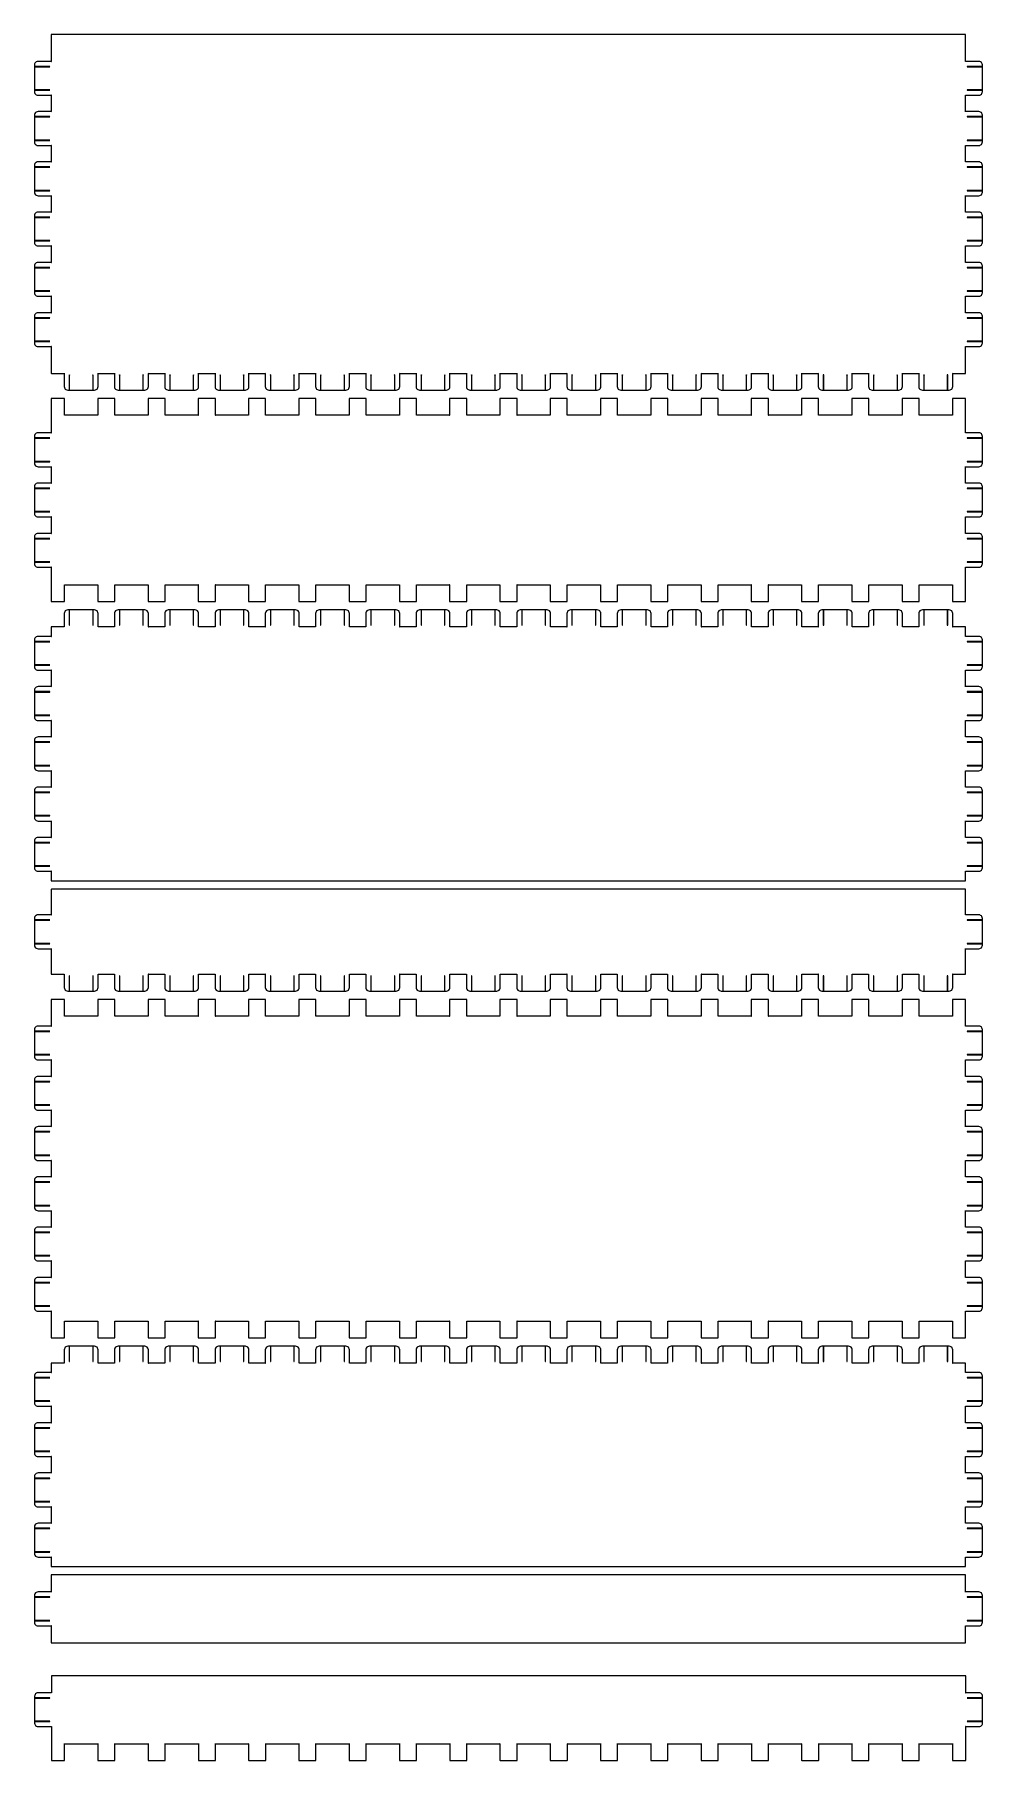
# Model space of a CAD drawing. Extents: x 10 to 570, y 947 to 1967.
import ezdxf

# ---------------------------------------------------------------- set-up
doc = ezdxf.new("R2010")
doc.units = 0
doc.layers.add('Layer_1', color=7, linetype='CONTINUOUS')

msp = doc.modelspace()

# ---------------------------------------------------------------- linework, layer by layer
at = {"layer": 'Layer_1', "color": 7}
for points in [[(20.2, 1966.579595), (20.2, 1950.82928), (12.38, 1950.82928)], [(560.3, 1966.679597), (20.3, 1966.679597)], [(568.22, 1950.82928), (560.4, 1950.82928), (560.4, 1966.579595)], [(10.3, 1948.749238), (10.3, 1947.759219)], [(19.31, 1947.859221), (10.4, 1947.859221)], [(570.2, 1947.859221), (561.29, 1947.859221)], [(570.3, 1947.759219), (570.3, 1948.749238)], [(10.3, 1947.759219), (10.3, 1933.898941)], [(10.4, 1947.659217), (19.31, 1947.659217)], [(561.29, 1947.659217), (570.2, 1947.659217)], [(570.3, 1933.898941), (570.3, 1947.759219)], [(10.3, 1933.898941), (10.3, 1932.908922)], [(19.31, 1933.998943), (10.4, 1933.998943)], [(10.4, 1933.798939), (19.31, 1933.798939)], [(12.38, 1930.82888), (20.2, 1930.82888), (20.2, 1921.128686), (12.38, 1921.128686)], [(568.22, 1921.128686), (560.4, 1921.128686), (560.4, 1930.82888), (568.22, 1930.82888)], [(570.2, 1933.998943), (561.29, 1933.998943)], [(561.29, 1933.798939), (570.2, 1933.798939)], [(570.3, 1932.908922), (570.3, 1933.898941)], [(10.3, 1919.048644), (10.3, 1918.058625)], [(10.3, 1918.058625), (10.3, 1904.198347)], [(19.31, 1918.158627), (10.4, 1918.158627)], [(10.4, 1917.958623), (19.31, 1917.958623)], [(570.2, 1918.158627), (561.29, 1918.158627)], [(561.29, 1917.958623), (570.2, 1917.958623)], [(570.3, 1918.058625), (570.3, 1919.048644)], [(570.3, 1904.198347), (570.3, 1918.058625)], [(10.3, 1904.198347), (10.3, 1903.208328)], [(19.31, 1904.298349), (10.4, 1904.298349)], [(10.4, 1904.098345), (19.31, 1904.098345)], [(12.38, 1901.128286), (20.2, 1901.128286), (20.2, 1891.428092), (12.38, 1891.428092)], [(568.22, 1891.428092), (560.4, 1891.428092), (560.4, 1901.128286), (568.22, 1901.128286)], [(570.2, 1904.298349), (561.29, 1904.298349)], [(561.29, 1904.098345), (570.2, 1904.098345)], [(570.3, 1903.208328), (570.3, 1904.198347)], [(10.3, 1889.34805), (10.3, 1888.358031)], [(10.3, 1888.358031), (10.3, 1874.497753)], [(19.31, 1888.458033), (10.4, 1888.458033)], [(10.4, 1888.258029), (19.31, 1888.258029)], [(570.2, 1888.458033), (561.29, 1888.458033)], [(561.29, 1888.258029), (570.2, 1888.258029)], [(570.3, 1888.358031), (570.3, 1889.34805)], [(570.3, 1874.497753), (570.3, 1888.358031)], [(10.3, 1874.497753), (10.3, 1873.507734)], [(19.31, 1874.597755), (10.4, 1874.597755)], [(10.4, 1874.397751), (19.31, 1874.397751)], [(12.38, 1871.427692), (20.2, 1871.427692), (20.2, 1861.727498), (12.38, 1861.727498)], [(568.22, 1861.727498), (560.4, 1861.727498), (560.4, 1871.427692), (568.22, 1871.427692)], [(570.2, 1874.597755), (561.29, 1874.597755)], [(561.29, 1874.397751), (570.2, 1874.397751)], [(570.3, 1873.507734), (570.3, 1874.497753)], [(10.3, 1859.647456), (10.3, 1858.657437)], [(10.3, 1858.657437), (10.3, 1844.797159)], [(19.31, 1858.757439), (10.4, 1858.757439)], [(10.4, 1858.557435), (19.31, 1858.557435)], [(570.2, 1858.757439), (561.29, 1858.757439)], [(561.29, 1858.557435), (570.2, 1858.557435)], [(570.3, 1858.657437), (570.3, 1859.647456)], [(570.3, 1844.797159), (570.3, 1858.657437)], [(10.3, 1844.797159), (10.3, 1843.80714)], [(19.31, 1844.897161), (10.4, 1844.897161)], [(10.4, 1844.697157), (19.31, 1844.697157)], [(12.38, 1841.727098), (20.2, 1841.727098), (20.2, 1832.026904), (12.38, 1832.026904)], [(568.22, 1832.026904), (560.4, 1832.026904), (560.4, 1841.727098), (568.22, 1841.727098)], [(570.2, 1844.897161), (561.29, 1844.897161)], [(561.29, 1844.697157), (570.2, 1844.697157)], [(570.3, 1843.80714), (570.3, 1844.797159)], [(10.3, 1829.946862), (10.3, 1828.956843)], [(10.3, 1828.956843), (10.3, 1815.096565)], [(19.31, 1829.056845), (10.4, 1829.056845)], [(10.4, 1828.856841), (19.31, 1828.856841)], [(570.2, 1829.056845), (561.29, 1829.056845)], [(561.29, 1828.856841), (570.2, 1828.856841)], [(570.3, 1828.956843), (570.3, 1829.946862)], [(570.3, 1815.096565), (570.3, 1828.956843)], [(10.3, 1815.096565), (10.3, 1814.106546)], [(19.31, 1815.196567), (10.4, 1815.196567)], [(10.4, 1814.996563), (19.31, 1814.996563)], [(12.38, 1812.026504), (20.2, 1812.026504), (20.2, 1802.32631), (12.38, 1802.32631)], [(568.22, 1802.32631), (560.4, 1802.32631), (560.4, 1812.026504), (568.22, 1812.026504)], [(570.2, 1815.196567), (561.29, 1815.196567)], [(561.29, 1814.996563), (570.2, 1814.996563)], [(570.3, 1814.106546), (570.3, 1815.096565)], [(10.3, 1800.246268), (10.3, 1799.256249)], [(10.3, 1799.256249), (10.3, 1785.395971)], [(19.31, 1799.356251), (10.4, 1799.356251)], [(10.4, 1799.156247), (19.31, 1799.156247)], [(570.2, 1799.356251), (561.29, 1799.356251)], [(561.29, 1799.156247), (570.2, 1799.156247)], [(570.3, 1799.256249), (570.3, 1800.246268)], [(570.3, 1785.395971), (570.3, 1799.256249)], [(10.3, 1785.395971), (10.3, 1784.405952)], [(19.31, 1785.495973), (10.4, 1785.495973)], [(10.4, 1785.295969), (19.31, 1785.295969)], [(570.2, 1785.495973), (561.29, 1785.495973)], [(561.29, 1785.295969), (570.2, 1785.295969)], [(570.3, 1784.405952), (570.3, 1785.395971)], [(12.38, 1782.32591), (20.2, 1782.32591), (20.2, 1766.575595)], [(560.4, 1766.575595), (560.4, 1782.32591), (568.22, 1782.32591)], [(20.3, 1766.475593), (27.85, 1766.475593), (27.85, 1758.655437)], [(30.82, 1765.585575), (30.82, 1756.675397)], [(31.02, 1756.675397), (31.02, 1765.585575)], [(44.68, 1765.585575), (44.68, 1756.675397)], [(44.88, 1756.675397), (44.88, 1765.585575)], [(47.85, 1758.655437), (47.85, 1766.475593), (57.55, 1766.475593), (57.55, 1758.655437)], [(60.52, 1765.585575), (60.52, 1756.675397)], [(60.72, 1756.675397), (60.72, 1765.585575)], [(74.38, 1765.585575), (74.38, 1756.675397)], [(74.58, 1756.675397), (74.58, 1765.585575)], [(77.55, 1758.655437), (77.55, 1766.475593), (87.25, 1766.475593), (87.25, 1758.655437)], [(90.22, 1765.585575), (90.22, 1756.675397)], [(90.42, 1756.675397), (90.42, 1765.585575)], [(104.08, 1765.585575), (104.08, 1756.675397)], [(104.28, 1756.675397), (104.28, 1765.585575)], [(107.25, 1758.655437), (107.25, 1766.475593), (116.95, 1766.475593), (116.95, 1758.655437)], [(119.92, 1765.585575), (119.92, 1756.675397)], [(120.12, 1756.675397), (120.12, 1765.585575)], [(133.78, 1765.585575), (133.78, 1756.675397)], [(133.98, 1756.675397), (133.98, 1765.585575)], [(136.95, 1758.655437), (136.95, 1766.475593), (146.65, 1766.475593), (146.65, 1758.655437)], [(149.62, 1765.585575), (149.62, 1756.675397)], [(149.82, 1756.675397), (149.82, 1765.585575)], [(163.48, 1765.585575), (163.48, 1756.675397)], [(163.68, 1756.675397), (163.68, 1765.585575)], [(166.65, 1758.655437), (166.65, 1766.475593), (176.35, 1766.475593), (176.35, 1758.655437)], [(179.32, 1765.585575), (179.32, 1756.675397)], [(179.52, 1756.675397), (179.52, 1765.585575)], [(193.18, 1765.585575), (193.18, 1756.675397)], [(193.38, 1756.675397), (193.38, 1765.585575)], [(196.35, 1758.655437), (196.35, 1766.475593), (206.05, 1766.475593), (206.05, 1758.655437)], [(209.02, 1765.585575), (209.02, 1756.675397)], [(209.22, 1756.675397), (209.22, 1765.585575)], [(222.88, 1765.585575), (222.88, 1756.675397)], [(223.08, 1756.675397), (223.08, 1765.585575)], [(226.05, 1758.655437), (226.05, 1766.475593), (235.75, 1766.475593), (235.75, 1758.655437)], [(238.72, 1765.585575), (238.72, 1756.675397)], [(238.92, 1756.675397), (238.92, 1765.585575)], [(252.58, 1765.585575), (252.58, 1756.675397)], [(252.78, 1756.675397), (252.78, 1765.585575)], [(255.75, 1758.655437), (255.75, 1766.475593), (265.45, 1766.475593), (265.45, 1758.655437)], [(268.42, 1765.585575), (268.42, 1756.675397)], [(268.62, 1756.675397), (268.62, 1765.585575)], [(282.28, 1765.585575), (282.28, 1756.675397)], [(282.48, 1756.675397), (282.48, 1765.585575)], [(285.45, 1758.655437), (285.45, 1766.475593), (295.15, 1766.475593), (295.15, 1758.655437)], [(298.12, 1765.585575), (298.12, 1756.675397)], [(298.32, 1756.675397), (298.32, 1765.585575)], [(311.98, 1765.585575), (311.98, 1756.675397)], [(312.18, 1756.675397), (312.18, 1765.585575)], [(315.15, 1758.655437), (315.15, 1766.475593), (324.85, 1766.475593), (324.85, 1758.655437)], [(327.82, 1765.585575), (327.82, 1756.675397)], [(328.02, 1756.675397), (328.02, 1765.585575)], [(341.68, 1765.585575), (341.68, 1756.675397)], [(341.88, 1756.675397), (341.88, 1765.585575)], [(344.85, 1758.655437), (344.85, 1766.475593), (354.55, 1766.475593), (354.55, 1758.655437)], [(357.52, 1765.585575), (357.52, 1756.675397)], [(357.72, 1756.675397), (357.72, 1765.585575)], [(371.38, 1765.585575), (371.38, 1756.675397)], [(371.58, 1756.675397), (371.58, 1765.585575)], [(374.55, 1758.655437), (374.55, 1766.475593), (384.25, 1766.475593), (384.25, 1758.655437)], [(387.22, 1765.585575), (387.22, 1756.675397)], [(387.42, 1756.675397), (387.42, 1765.585575)], [(401.08, 1765.585575), (401.08, 1756.675397)], [(401.28, 1756.675397), (401.28, 1765.585575)], [(404.25, 1758.655437), (404.25, 1766.475593), (413.95, 1766.475593), (413.95, 1758.655437)], [(416.92, 1765.585575), (416.92, 1756.675397)], [(417.12, 1756.675397), (417.12, 1765.585575)], [(430.78, 1765.585575), (430.78, 1756.675397)], [(430.98, 1756.675397), (430.98, 1765.585575)], [(433.95, 1758.655437), (433.95, 1766.475593), (443.65, 1766.475593), (443.65, 1758.655437)], [(446.62, 1765.585575), (446.62, 1756.675397)], [(446.82, 1756.675397), (446.82, 1765.585575)], [(460.48, 1765.585575), (460.48, 1756.675397)], [(460.68, 1756.675397), (460.68, 1765.585575)], [(463.65, 1758.655437), (463.65, 1766.475593), (473.35, 1766.475593), (473.35, 1758.655437)], [(476.32, 1765.585575), (476.32, 1756.675397)], [(476.52, 1756.675397), (476.52, 1765.585575)], [(490.18, 1765.585575), (490.18, 1756.675397)], [(490.38, 1756.675397), (490.38, 1765.585575)], [(493.35, 1758.655437), (493.35, 1766.475593), (503.05, 1766.475593), (503.05, 1758.655437)], [(506.02, 1765.585575), (506.02, 1756.675397)], [(506.22, 1756.675397), (506.22, 1765.585575)], [(519.88, 1765.585575), (519.88, 1756.675397)], [(520.08, 1756.675397), (520.08, 1765.585575)], [(523.05, 1758.655437), (523.05, 1766.475593), (532.75, 1766.475593), (532.75, 1758.655437)], [(535.72, 1765.585575), (535.72, 1756.675397)], [(535.92, 1756.675397), (535.92, 1765.585575)], [(549.58, 1765.585575), (549.58, 1756.675397)], [(549.78, 1756.675397), (549.78, 1765.585575)], [(552.75, 1758.655437), (552.75, 1766.475593), (560.3, 1766.475593)], [(29.93, 1756.575395), (30.92, 1756.575395)], [(30.92, 1756.575395), (44.78, 1756.575395)], [(44.78, 1756.575395), (45.77, 1756.575395)], [(59.63, 1756.575395), (60.62, 1756.575395)], [(60.62, 1756.575395), (74.48, 1756.575395)], [(74.48, 1756.575395), (75.47, 1756.575395)], [(89.33, 1756.575395), (90.32, 1756.575395)], [(90.32, 1756.575395), (104.18, 1756.575395)], [(104.18, 1756.575395), (105.17, 1756.575395)], [(119.03, 1756.575395), (120.02, 1756.575395)], [(120.02, 1756.575395), (133.88, 1756.575395)], [(133.88, 1756.575395), (134.87, 1756.575395)], [(148.73, 1756.575395), (149.72, 1756.575395)], [(149.72, 1756.575395), (163.58, 1756.575395)], [(163.58, 1756.575395), (164.57, 1756.575395)], [(178.43, 1756.575395), (179.42, 1756.575395)], [(179.42, 1756.575395), (193.28, 1756.575395)], [(193.28, 1756.575395), (194.27, 1756.575395)], [(208.13, 1756.575395), (209.12, 1756.575395)], [(209.12, 1756.575395), (222.98, 1756.575395)], [(222.98, 1756.575395), (223.97, 1756.575395)], [(237.83, 1756.575395), (238.82, 1756.575395)], [(238.82, 1756.575395), (252.68, 1756.575395)], [(252.68, 1756.575395), (253.67, 1756.575395)], [(267.53, 1756.575395), (268.52, 1756.575395)], [(268.52, 1756.575395), (282.38, 1756.575395)], [(282.38, 1756.575395), (283.37, 1756.575395)], [(297.23, 1756.575395), (298.22, 1756.575395)], [(298.22, 1756.575395), (312.08, 1756.575395)], [(312.08, 1756.575395), (313.07, 1756.575395)], [(326.93, 1756.575395), (327.92, 1756.575395)], [(327.92, 1756.575395), (341.78, 1756.575395)], [(341.78, 1756.575395), (342.77, 1756.575395)], [(356.63, 1756.575395), (357.62, 1756.575395)], [(357.62, 1756.575395), (371.48, 1756.575395)], [(371.48, 1756.575395), (372.47, 1756.575395)], [(386.33, 1756.575395), (387.32, 1756.575395)], [(387.32, 1756.575395), (401.18, 1756.575395)], [(401.18, 1756.575395), (402.17, 1756.575395)], [(416.03, 1756.575395), (417.02, 1756.575395)], [(417.02, 1756.575395), (430.88, 1756.575395)], [(430.88, 1756.575395), (431.87, 1756.575395)], [(445.73, 1756.575395), (446.72, 1756.575395)], [(446.72, 1756.575395), (460.58, 1756.575395)], [(460.58, 1756.575395), (461.57, 1756.575395)], [(475.43, 1756.575395), (476.42, 1756.575395)], [(476.42, 1756.575395), (490.28, 1756.575395)], [(490.28, 1756.575395), (491.27, 1756.575395)], [(505.13, 1756.575395), (506.12, 1756.575395)], [(506.12, 1756.575395), (519.98, 1756.575395)], [(519.98, 1756.575395), (520.97, 1756.575395)], [(534.83, 1756.575395), (535.82, 1756.575395)], [(535.82, 1756.575395), (549.68, 1756.575395)], [(549.68, 1756.575395), (550.67, 1756.575395)], [(20.2, 1751.525294), (20.2, 1741.625096), (20.2, 1731.32489), (12.38, 1731.32489)], [(27.95, 1751.625296), (20.3, 1751.625296)], [(47.65, 1751.525294), (47.65, 1741.725098), (28.05, 1741.725098), (28.05, 1751.525294)], [(57.65, 1751.625296), (47.75, 1751.625296)], [(77.35, 1751.525294), (77.35, 1741.725098), (57.75, 1741.725098), (57.75, 1751.525294)], [(87.35, 1751.625296), (77.45, 1751.625296)], [(107.05, 1751.525294), (107.05, 1741.725098), (87.45, 1741.725098), (87.45, 1751.525294)], [(117.05, 1751.625296), (107.15, 1751.625296)], [(136.75, 1751.525294), (136.75, 1741.725098), (117.15, 1741.725098), (117.15, 1751.525294)], [(146.75, 1751.625296), (136.85, 1751.625296)], [(166.45, 1751.525294), (166.45, 1741.725098), (146.85, 1741.725098), (146.85, 1751.525294)], [(176.45, 1751.625296), (166.55, 1751.625296)], [(196.15, 1751.525294), (196.15, 1741.725098), (176.55, 1741.725098), (176.55, 1751.525294)], [(206.15, 1751.625296), (196.25, 1751.625296)], [(225.85, 1751.525294), (225.85, 1741.725098), (206.25, 1741.725098), (206.25, 1751.525294)], [(235.85, 1751.625296), (225.95, 1751.625296)], [(255.55, 1751.525294), (255.55, 1741.725098), (235.95, 1741.725098), (235.95, 1751.525294)], [(265.55, 1751.625296), (255.65, 1751.625296)], [(285.25, 1751.525294), (285.25, 1741.725098), (265.65, 1741.725098), (265.65, 1751.525294)], [(295.25, 1751.625296), (285.35, 1751.625296)], [(314.95, 1751.525294), (314.95, 1741.725098), (295.35, 1741.725098), (295.35, 1751.525294)], [(324.95, 1751.625296), (315.05, 1751.625296)], [(344.65, 1751.525294), (344.65, 1741.725098), (325.05, 1741.725098), (325.05, 1751.525294)], [(354.65, 1751.625296), (344.75, 1751.625296)], [(374.35, 1751.525294), (374.35, 1741.725098), (354.75, 1741.725098), (354.75, 1751.525294)], [(384.35, 1751.625296), (374.45, 1751.625296)], [(404.05, 1751.525294), (404.05, 1741.725098), (384.45, 1741.725098), (384.45, 1751.525294)], [(414.05, 1751.625296), (404.15, 1751.625296)], [(433.75, 1751.525294), (433.75, 1741.725098), (414.15, 1741.725098), (414.15, 1751.525294)], [(443.75, 1751.625296), (433.85, 1751.625296)], [(463.45, 1751.525294), (463.45, 1741.725098), (443.85, 1741.725098), (443.85, 1751.525294)], [(473.45, 1751.625296), (463.55, 1751.625296)], [(493.15, 1751.525294), (493.15, 1741.725098), (473.55, 1741.725098), (473.55, 1751.525294)], [(503.15, 1751.625296), (493.25, 1751.625296)], [(522.85, 1751.525294), (522.85, 1741.725098), (503.25, 1741.725098), (503.25, 1751.525294)], [(532.85, 1751.625296), (522.95, 1751.625296)], [(552.55, 1751.525294), (552.55, 1741.725098), (532.95, 1741.725098), (532.95, 1751.525294)], [(560.3, 1751.625296), (552.65, 1751.625296)], [(568.22, 1731.32489), (560.4, 1731.32489), (560.4, 1741.625096), (560.4, 1751.525294)], [(10.3, 1729.244848), (10.3, 1728.254829)], [(10.3, 1728.254829), (10.3, 1714.394551)], [(19.31, 1728.354831), (10.4, 1728.354831)], [(10.4, 1728.154827), (19.31, 1728.154827)], [(570.2, 1728.354831), (561.29, 1728.354831)], [(561.29, 1728.154827), (570.2, 1728.154827)], [(570.3, 1728.254829), (570.3, 1729.244848)], [(570.3, 1714.394551), (570.3, 1728.254829)], [(10.3, 1714.394551), (10.3, 1713.404532)], [(19.31, 1714.494553), (10.4, 1714.494553)], [(10.4, 1714.294549), (19.31, 1714.294549)], [(570.2, 1714.494553), (561.29, 1714.494553)], [(561.29, 1714.294549), (570.2, 1714.294549)], [(570.3, 1713.404532), (570.3, 1714.394551)], [(12.38, 1711.32449), (20.2, 1711.32449), (20.2, 1701.624296), (12.38, 1701.624296)], [(568.22, 1701.624296), (560.4, 1701.624296), (560.4, 1711.32449), (568.22, 1711.32449)], [(10.3, 1699.544254), (10.3, 1698.554235)], [(10.3, 1698.554235), (10.3, 1684.693957)], [(19.31, 1698.654237), (10.4, 1698.654237)], [(10.4, 1698.454233), (19.31, 1698.454233)], [(570.2, 1698.654237), (561.29, 1698.654237)], [(561.29, 1698.454233), (570.2, 1698.454233)], [(570.3, 1698.554235), (570.3, 1699.544254)], [(570.3, 1684.693957), (570.3, 1698.554235)], [(10.3, 1684.693957), (10.3, 1683.703938)], [(19.31, 1684.793959), (10.4, 1684.793959)], [(10.4, 1684.593955), (19.31, 1684.593955)], [(570.2, 1684.793959), (561.29, 1684.793959)], [(561.29, 1684.593955), (570.2, 1684.593955)], [(570.3, 1683.703938), (570.3, 1684.693957)], [(12.38, 1681.623896), (20.2, 1681.623896), (20.2, 1671.923702), (12.38, 1671.923702)], [(568.22, 1671.923702), (560.4, 1671.923702), (560.4, 1681.623896), (568.22, 1681.623896)], [(10.3, 1669.84366), (10.3, 1668.853641)], [(10.3, 1668.853641), (10.3, 1654.993363)], [(19.31, 1668.953643), (10.4, 1668.953643)], [(10.4, 1668.753639), (19.31, 1668.753639)], [(570.2, 1668.953643), (561.29, 1668.953643)], [(561.29, 1668.753639), (570.2, 1668.753639)], [(570.3, 1668.853641), (570.3, 1669.84366)], [(570.3, 1654.993363), (570.3, 1668.853641)], [(10.3, 1654.993363), (10.3, 1654.003344)], [(19.31, 1655.093365), (10.4, 1655.093365)], [(10.4, 1654.893361), (19.31, 1654.893361)], [(570.2, 1655.093365), (561.29, 1655.093365)], [(561.29, 1654.893361), (570.2, 1654.893361)], [(570.3, 1654.003344), (570.3, 1654.993363)], [(12.38, 1651.923302), (20.2, 1651.923302), (20.2, 1641.623096), (20.2, 1631.722898)], [(560.4, 1631.722898), (560.4, 1641.623096), (560.4, 1651.923302), (568.22, 1651.923302)], [(28.05, 1631.722898), (28.05, 1641.523094), (47.65, 1641.523094), (47.65, 1631.722898)], [(57.75, 1631.722898), (57.75, 1641.523094), (77.35, 1641.523094), (77.35, 1631.722898)], [(87.45, 1631.722898), (87.45, 1641.523094), (107.05, 1641.523094), (107.05, 1631.722898)], [(117.15, 1631.722898), (117.15, 1641.523094), (136.75, 1641.523094), (136.75, 1631.722898)], [(146.85, 1631.722898), (146.85, 1641.523094), (166.45, 1641.523094), (166.45, 1631.722898)], [(176.55, 1631.722898), (176.55, 1641.523094), (196.15, 1641.523094), (196.15, 1631.722898)], [(206.25, 1631.722898), (206.25, 1641.523094), (225.85, 1641.523094), (225.85, 1631.722898)], [(235.95, 1631.722898), (235.95, 1641.523094), (255.55, 1641.523094), (255.55, 1631.722898)], [(265.65, 1631.722898), (265.65, 1641.523094), (285.25, 1641.523094), (285.25, 1631.722898)], [(295.35, 1631.722898), (295.35, 1641.523094), (314.95, 1641.523094), (314.95, 1631.722898)], [(325.05, 1631.722898), (325.05, 1641.523094), (344.65, 1641.523094), (344.65, 1631.722898)], [(354.75, 1631.722898), (354.75, 1641.523094), (374.35, 1641.523094), (374.35, 1631.722898)], [(384.45, 1631.722898), (384.45, 1641.523094), (404.05, 1641.523094), (404.05, 1631.722898)], [(414.15, 1631.722898), (414.15, 1641.523094), (433.75, 1641.523094), (433.75, 1631.722898)], [(443.85, 1631.722898), (443.85, 1641.523094), (463.45, 1641.523094), (463.45, 1631.722898)], [(473.55, 1631.722898), (473.55, 1641.523094), (493.15, 1641.523094), (493.15, 1631.722898)], [(503.25, 1631.722898), (503.25, 1641.523094), (522.85, 1641.523094), (522.85, 1631.722898)], [(532.95, 1631.722898), (532.95, 1641.523094), (552.55, 1641.523094), (552.55, 1631.722898)], [(20.3, 1631.622896), (27.95, 1631.622896)], [(27.85, 1624.5943), (27.85, 1616.7742), (20.3, 1616.7742)], [(30.92, 1626.6743), (29.93, 1626.6743)], [(30.82, 1626.5743), (30.82, 1617.6642)], [(44.78, 1626.6743), (30.92, 1626.6743)], [(31.02, 1617.6642), (31.02, 1626.5743)], [(44.68, 1626.5743), (44.68, 1617.6642)], [(45.77, 1626.6743), (44.78, 1626.6743)], [(44.88, 1617.6642), (44.88, 1626.5743)], [(47.75, 1631.622896), (57.65, 1631.622896)], [(57.55, 1624.5943), (57.55, 1616.7742), (47.85, 1616.7742), (47.85, 1624.5943)], [(60.62, 1626.6743), (59.63, 1626.6743)], [(60.52, 1626.5743), (60.52, 1617.6642)], [(74.48, 1626.6743), (60.62, 1626.6743)], [(60.72, 1617.6642), (60.72, 1626.5743)], [(74.38, 1626.5743), (74.38, 1617.6642)], [(75.47, 1626.6743), (74.48, 1626.6743)], [(74.58, 1617.6642), (74.58, 1626.5743)], [(77.45, 1631.622896), (87.35, 1631.622896)], [(87.25, 1624.5943), (87.25, 1616.7742), (77.55, 1616.7742), (77.55, 1624.5943)], [(90.32, 1626.6743), (89.33, 1626.6743)], [(90.22, 1626.5743), (90.22, 1617.6642)], [(104.18, 1626.6743), (90.32, 1626.6743)], [(90.42, 1617.6642), (90.42, 1626.5743)], [(104.08, 1626.5743), (104.08, 1617.6642)], [(105.17, 1626.6743), (104.18, 1626.6743)], [(104.28, 1617.6642), (104.28, 1626.5743)], [(107.15, 1631.622896), (117.05, 1631.622896)], [(116.95, 1624.5943), (116.95, 1616.7742), (107.25, 1616.7742), (107.25, 1624.5943)], [(120.02, 1626.6743), (119.03, 1626.6743)], [(119.92, 1626.5743), (119.92, 1617.6642)], [(133.88, 1626.6743), (120.02, 1626.6743)], [(120.12, 1617.6642), (120.12, 1626.5743)], [(133.78, 1626.5743), (133.78, 1617.6642)], [(134.87, 1626.6743), (133.88, 1626.6743)], [(133.98, 1617.6642), (133.98, 1626.5743)], [(136.85, 1631.622896), (146.75, 1631.622896)], [(146.65, 1624.5943), (146.65, 1616.7742), (136.95, 1616.7742), (136.95, 1624.5943)], [(149.72, 1626.6743), (148.73, 1626.6743)], [(149.62, 1626.5743), (149.62, 1617.6642)], [(163.58, 1626.6743), (149.72, 1626.6743)], [(149.82, 1617.6642), (149.82, 1626.5743)], [(163.48, 1626.5743), (163.48, 1617.6642)], [(164.57, 1626.6743), (163.58, 1626.6743)], [(163.68, 1617.6642), (163.68, 1626.5743)], [(166.55, 1631.622896), (176.45, 1631.622896)], [(176.35, 1624.5943), (176.35, 1616.7742), (166.65, 1616.7742), (166.65, 1624.5943)], [(179.42, 1626.6743), (178.43, 1626.6743)], [(179.32, 1626.5743), (179.32, 1617.6642)], [(193.28, 1626.6743), (179.42, 1626.6743)], [(179.52, 1617.6642), (179.52, 1626.5743)], [(193.18, 1626.5743), (193.18, 1617.6642)], [(194.27, 1626.6743), (193.28, 1626.6743)], [(193.38, 1617.6642), (193.38, 1626.5743)], [(196.25, 1631.622896), (206.15, 1631.622896)], [(206.05, 1624.5943), (206.05, 1616.7742), (196.35, 1616.7742), (196.35, 1624.5943)], [(209.12, 1626.6743), (208.13, 1626.6743)], [(209.02, 1626.5743), (209.02, 1617.6642)], [(222.98, 1626.6743), (209.12, 1626.6743)], [(209.22, 1617.6642), (209.22, 1626.5743)], [(222.88, 1626.5743), (222.88, 1617.6642)], [(223.97, 1626.6743), (222.98, 1626.6743)], [(223.08, 1617.6642), (223.08, 1626.5743)], [(225.95, 1631.622896), (235.85, 1631.622896)], [(235.75, 1624.5943), (235.75, 1616.7742), (226.05, 1616.7742), (226.05, 1624.5943)], [(238.82, 1626.6743), (237.83, 1626.6743)], [(238.72, 1626.5743), (238.72, 1617.6642)], [(252.68, 1626.6743), (238.82, 1626.6743)], [(238.92, 1617.6642), (238.92, 1626.5743)], [(252.58, 1626.5743), (252.58, 1617.6642)], [(253.67, 1626.6743), (252.68, 1626.6743)], [(252.78, 1617.6642), (252.78, 1626.5743)], [(255.65, 1631.622896), (265.55, 1631.622896)], [(265.45, 1624.5943), (265.45, 1616.7742), (255.75, 1616.7742), (255.75, 1624.5943)], [(268.52, 1626.6743), (267.53, 1626.6743)], [(268.42, 1626.5743), (268.42, 1617.6642)], [(282.38, 1626.6743), (268.52, 1626.6743)], [(268.62, 1617.6642), (268.62, 1626.5743)], [(282.28, 1626.5743), (282.28, 1617.6642)], [(283.37, 1626.6743), (282.38, 1626.6743)], [(282.48, 1617.6642), (282.48, 1626.5743)], [(285.35, 1631.622896), (295.25, 1631.622896)], [(295.15, 1624.5943), (295.15, 1616.7742), (285.45, 1616.7742), (285.45, 1624.5943)], [(298.22, 1626.6743), (297.23, 1626.6743)], [(298.12, 1626.5743), (298.12, 1617.6642)], [(312.08, 1626.6743), (298.22, 1626.6743)], [(298.32, 1617.6642), (298.32, 1626.5743)], [(311.98, 1626.5743), (311.98, 1617.6642)], [(313.07, 1626.6743), (312.08, 1626.6743)], [(312.18, 1617.6642), (312.18, 1626.5743)], [(315.05, 1631.622896), (324.95, 1631.622896)], [(324.85, 1624.5943), (324.85, 1616.7742), (315.15, 1616.7742), (315.15, 1624.5943)], [(327.92, 1626.6743), (326.93, 1626.6743)], [(327.82, 1626.5743), (327.82, 1617.6642)], [(341.78, 1626.6743), (327.92, 1626.6743)], [(328.02, 1617.6642), (328.02, 1626.5743)], [(341.68, 1626.5743), (341.68, 1617.6642)], [(342.77, 1626.6743), (341.78, 1626.6743)], [(341.88, 1617.6642), (341.88, 1626.5743)], [(344.75, 1631.622896), (354.65, 1631.622896)], [(354.55, 1624.5943), (354.55, 1616.7742), (344.85, 1616.7742), (344.85, 1624.5943)], [(357.62, 1626.6743), (356.63, 1626.6743)], [(357.52, 1626.5743), (357.52, 1617.6642)], [(371.48, 1626.6743), (357.62, 1626.6743)], [(357.72, 1617.6642), (357.72, 1626.5743)], [(371.38, 1626.5743), (371.38, 1617.6642)], [(372.47, 1626.6743), (371.48, 1626.6743)], [(371.58, 1617.6642), (371.58, 1626.5743)], [(374.45, 1631.622896), (384.35, 1631.622896)], [(384.25, 1624.5943), (384.25, 1616.7742), (374.55, 1616.7742), (374.55, 1624.5943)], [(387.32, 1626.6743), (386.33, 1626.6743)], [(387.22, 1626.5743), (387.22, 1617.6642)], [(401.18, 1626.6743), (387.32, 1626.6743)], [(387.42, 1617.6642), (387.42, 1626.5743)], [(401.08, 1626.5743), (401.08, 1617.6642)], [(402.17, 1626.6743), (401.18, 1626.6743)], [(401.28, 1617.6642), (401.28, 1626.5743)], [(404.15, 1631.622896), (414.05, 1631.622896)], [(413.95, 1624.5943), (413.95, 1616.7742), (404.25, 1616.7742), (404.25, 1624.5943)], [(417.02, 1626.6743), (416.03, 1626.6743)], [(416.92, 1626.5743), (416.92, 1617.6642)], [(430.88, 1626.6743), (417.02, 1626.6743)], [(417.12, 1617.6642), (417.12, 1626.5743)], [(430.78, 1626.5743), (430.78, 1617.6642)], [(431.87, 1626.6743), (430.88, 1626.6743)], [(430.98, 1617.6642), (430.98, 1626.5743)], [(433.85, 1631.622896), (443.75, 1631.622896)], [(443.65, 1624.5943), (443.65, 1616.7742), (433.95, 1616.7742), (433.95, 1624.5943)], [(446.72, 1626.6743), (445.73, 1626.6743)], [(446.62, 1626.5743), (446.62, 1617.6642)], [(460.58, 1626.6743), (446.72, 1626.6743)], [(446.82, 1617.6642), (446.82, 1626.5743)], [(460.48, 1626.5743), (460.48, 1617.6642)], [(461.57, 1626.6743), (460.58, 1626.6743)], [(460.68, 1617.6642), (460.68, 1626.5743)], [(463.55, 1631.622896), (473.45, 1631.622896)], [(473.35, 1624.5943), (473.35, 1616.7742), (463.65, 1616.7742), (463.65, 1624.5943)], [(476.42, 1626.6743), (475.43, 1626.6743)], [(476.32, 1626.5743), (476.32, 1617.6642)], [(490.28, 1626.6743), (476.42, 1626.6743)], [(476.52, 1617.6642), (476.52, 1626.5743)], [(490.18, 1626.5743), (490.18, 1617.6642)], [(491.27, 1626.6743), (490.28, 1626.6743)], [(490.38, 1617.6642), (490.38, 1626.5743)], [(493.25, 1631.622896), (503.15, 1631.622896)], [(503.05, 1624.5943), (503.05, 1616.7742), (493.35, 1616.7742), (493.35, 1624.5943)], [(506.12, 1626.6743), (505.13, 1626.6743)], [(506.02, 1626.5743), (506.02, 1617.6642)], [(519.98, 1626.6743), (506.12, 1626.6743)], [(506.22, 1617.6642), (506.22, 1626.5743)], [(519.88, 1626.5743), (519.88, 1617.6642)], [(520.97, 1626.6743), (519.98, 1626.6743)], [(520.08, 1617.6642), (520.08, 1626.5743)], [(522.95, 1631.622896), (532.85, 1631.622896)], [(532.75, 1624.5943), (532.75, 1616.7742), (523.05, 1616.7742), (523.05, 1624.5943)], [(535.82, 1626.6743), (534.83, 1626.6743)], [(535.72, 1626.5743), (535.72, 1617.6642)], [(549.68, 1626.6743), (535.82, 1626.6743)], [(535.92, 1617.6642), (535.92, 1626.5743)], [(549.58, 1626.5743), (549.58, 1617.6642)], [(550.67, 1626.6743), (549.68, 1626.6743)], [(549.78, 1617.6642), (549.78, 1626.5743)], [(552.65, 1631.622896), (560.3, 1631.622896)], [(560.3, 1616.7742), (552.75, 1616.7742), (552.75, 1624.5943)], [(20.2, 1616.6742), (20.2, 1611.0741), (12.38, 1611.0741)], [(568.22, 1611.0741), (560.4, 1611.0741), (560.4, 1616.6742)], [(10.3, 1608.9941), (10.3, 1608.004)], [(10.3, 1608.004), (10.3, 1594.1438)], [(19.31, 1608.104), (10.4, 1608.104)], [(10.4, 1607.904), (19.31, 1607.904)], [(570.2, 1608.104), (561.29, 1608.104)], [(561.29, 1607.904), (570.2, 1607.904)], [(570.3, 1608.004), (570.3, 1608.9941)], [(570.3, 1594.1438), (570.3, 1608.004)], [(10.3, 1594.1438), (10.3, 1593.1538)], [(19.31, 1594.2438), (10.4, 1594.2438)], [(10.4, 1594.0438), (19.31, 1594.0438)], [(12.38, 1591.0738), (20.2, 1591.0738), (20.2, 1581.3736), (12.38, 1581.3736)], [(568.22, 1581.3736), (560.4, 1581.3736), (560.4, 1591.0738), (568.22, 1591.0738)], [(570.2, 1594.2438), (561.29, 1594.2438)], [(561.29, 1594.0438), (570.2, 1594.0438)], [(570.3, 1593.1538), (570.3, 1594.1438)], [(10.3, 1579.2936), (10.3, 1578.3036)], [(10.3, 1578.3036), (10.3, 1564.4433)], [(19.31, 1578.4036), (10.4, 1578.4036)], [(10.4, 1578.2036), (19.31, 1578.2036)], [(570.2, 1578.4036), (561.29, 1578.4036)], [(561.29, 1578.2036), (570.2, 1578.2036)], [(570.3, 1578.3036), (570.3, 1579.2936)], [(570.3, 1564.4433), (570.3, 1578.3036)], [(10.3, 1564.4433), (10.3, 1563.4533)], [(19.31, 1564.5433), (10.4, 1564.5433)], [(10.4, 1564.3433), (19.31, 1564.3433)], [(12.38, 1561.3733), (20.2, 1561.3733), (20.2, 1551.6731), (12.38, 1551.6731)], [(568.22, 1551.6731), (560.4, 1551.6731), (560.4, 1561.3733), (568.22, 1561.3733)], [(570.2, 1564.5433), (561.29, 1564.5433)], [(561.29, 1564.3433), (570.2, 1564.3433)], [(570.3, 1563.4533), (570.3, 1564.4433)], [(10.3, 1549.5931), (10.3, 1548.6031)], [(10.3, 1548.6031), (10.3, 1534.7429)], [(19.31, 1548.7031), (10.4, 1548.7031)], [(10.4, 1548.5031), (19.31, 1548.5031)], [(570.2, 1548.7031), (561.29, 1548.7031)], [(561.29, 1548.5031), (570.2, 1548.5031)], [(570.3, 1548.6031), (570.3, 1549.5931)], [(570.3, 1534.7429), (570.3, 1548.6031)], [(10.3, 1534.7429), (10.3, 1533.7529)], [(19.31, 1534.8429), (10.4, 1534.8429)], [(10.4, 1534.6429), (19.31, 1534.6429)], [(12.38, 1531.6728), (20.2, 1531.6728), (20.2, 1521.9727), (12.38, 1521.9727)], [(568.22, 1521.9727), (560.4, 1521.9727), (560.4, 1531.6728), (568.22, 1531.6728)], [(570.2, 1534.8429), (561.29, 1534.8429)], [(561.29, 1534.6429), (570.2, 1534.6429)], [(570.3, 1533.7529), (570.3, 1534.7429)], [(10.3, 1519.8926), (10.3, 1518.9026)], [(570.3, 1518.9026), (570.3, 1519.8926)], [(10.3, 1518.9026), (10.3, 1505.0424)], [(19.31, 1519.0026), (10.4, 1519.0026)], [(10.4, 1518.8026), (19.31, 1518.8026)], [(570.2, 1519.0026), (561.29, 1519.0026)], [(561.29, 1518.8026), (570.2, 1518.8026)], [(570.3, 1505.0424), (570.3, 1518.9026)], [(10.3, 1505.0424), (10.3, 1504.0524)], [(19.31, 1505.1424), (10.4, 1505.1424)], [(10.4, 1504.9424), (19.31, 1504.9424)], [(12.38, 1501.9723), (20.2, 1501.9723), (20.2, 1492.2722), (12.38, 1492.2722)], [(568.22, 1492.2722), (560.4, 1492.2722), (560.4, 1501.9723), (568.22, 1501.9723)], [(570.2, 1505.1424), (561.29, 1505.1424)], [(561.29, 1504.9424), (570.2, 1504.9424)], [(570.3, 1504.0524), (570.3, 1505.0424)], [(10.3, 1490.1922), (10.3, 1489.2021)], [(10.3, 1489.2021), (10.3, 1475.3419)], [(19.31, 1489.3021), (10.4, 1489.3021)], [(10.4, 1489.1021), (19.31, 1489.1021)], [(570.2, 1489.3021), (561.29, 1489.3021)], [(561.29, 1489.1021), (570.2, 1489.1021)], [(570.3, 1489.2021), (570.3, 1490.1922)], [(570.3, 1475.3419), (570.3, 1489.2021)], [(10.3, 1475.3419), (10.3, 1474.3519)], [(19.31, 1475.4419), (10.4, 1475.4419)], [(10.4, 1475.2419), (19.31, 1475.2419)], [(12.38, 1472.2719), (20.2, 1472.2719), (20.2, 1466.6718)], [(560.4, 1466.6718), (560.4, 1472.2719), (568.22, 1472.2719)], [(570.2, 1475.4419), (561.29, 1475.4419)], [(561.29, 1475.2419), (570.2, 1475.2419)], [(570.3, 1474.3519), (570.3, 1475.3419)], [(20.2, 1461.519494), (20.2, 1446.519194), (12.38, 1446.519194)], [(20.3, 1466.5718), (560.3, 1466.5718)], [(560.3, 1461.619496), (20.3, 1461.619496)], [(568.22, 1446.519194), (560.4, 1446.519194), (560.4, 1461.519494)], [(10.3, 1444.439152), (10.3, 1443.449133)], [(10.3, 1443.449133), (10.3, 1429.588855)], [(19.31, 1443.549135), (10.4, 1443.549135)], [(10.4, 1443.349131), (19.31, 1443.349131)], [(570.2, 1443.549135), (561.29, 1443.549135), (561.34, 1443.535134), (561.377, 1443.499134), (561.39, 1443.449133), (561.377, 1443.399132)], [(561.34, 1443.362131), (561.29, 1443.349131), (570.2, 1443.349131)], [(570.3, 1443.449133), (570.3, 1444.439152)], [(570.3, 1429.588855), (570.3, 1443.449133)], [(10.3, 1429.588855), (10.3, 1428.598836)], [(19.31, 1429.688857), (10.4, 1429.688857)], [(10.4, 1429.488853), (19.31, 1429.488853)], [(19.223, 1429.638856), (19.26, 1429.674857)], [(570.2, 1429.688857), (561.29, 1429.688857), (561.34, 1429.674857), (561.377, 1429.638856), (561.39, 1429.588855), (561.377, 1429.538854), (561.34, 1429.501854), (561.29, 1429.488853), (570.2, 1429.488853)], [(570.3, 1428.598836), (570.3, 1429.588855)], [(12.38, 1426.518794), (20.2, 1426.518794), (20.2, 1411.518494)], [(560.4, 1411.518494), (560.4, 1426.518794), (568.22, 1426.518794)], [(20.3, 1411.418492), (27.85, 1411.418492), (27.85, 1403.598336)], [(30.82, 1410.528474), (30.82, 1401.618296)], [(31.02, 1401.618296), (31.02, 1410.528474)], [(44.68, 1410.528474), (44.68, 1401.618296)], [(44.88, 1401.618296), (44.88, 1410.528474)], [(47.85, 1403.598336), (47.85, 1411.418492), (57.55, 1411.418492), (57.55, 1403.598336)], [(60.52, 1410.528474), (60.52, 1401.618296)], [(60.72, 1401.618296), (60.72, 1410.528474)], [(74.38, 1410.528474), (74.38, 1401.618296)], [(74.58, 1401.618296), (74.58, 1410.528474)], [(77.55, 1403.598336), (77.55, 1411.418492), (87.25, 1411.418492), (87.25, 1403.598336)], [(90.22, 1410.528474), (90.22, 1401.618296)], [(90.42, 1401.618296), (90.42, 1410.528474)], [(104.08, 1410.528474), (104.08, 1401.618296)], [(104.28, 1401.618296), (104.28, 1410.528474)], [(107.25, 1403.598336), (107.25, 1411.418492), (116.95, 1411.418492), (116.95, 1403.598336)], [(119.92, 1410.528474), (119.92, 1401.618296)], [(120.12, 1401.618296), (120.12, 1410.528474)], [(133.78, 1410.528474), (133.78, 1401.618296)], [(133.98, 1401.618296), (133.98, 1410.528474)], [(136.95, 1403.598336), (136.95, 1411.418492), (146.65, 1411.418492), (146.65, 1403.598336)], [(149.62, 1410.528474), (149.62, 1401.618296)], [(149.82, 1401.618296), (149.82, 1410.528474)], [(163.48, 1410.528474), (163.48, 1401.618296)], [(163.68, 1401.618296), (163.68, 1410.528474)], [(166.65, 1403.598336), (166.65, 1411.418492), (176.35, 1411.418492), (176.35, 1403.598336)], [(179.32, 1410.528474), (179.32, 1401.618296)], [(179.52, 1401.618296), (179.52, 1410.528474)], [(193.18, 1410.528474), (193.18, 1401.618296)], [(193.38, 1401.618296), (193.38, 1410.528474)], [(196.35, 1403.598336), (196.35, 1411.418492), (206.05, 1411.418492), (206.05, 1403.598336)], [(209.02, 1410.528474), (209.02, 1401.618296)], [(209.22, 1401.618296), (209.22, 1410.528474)], [(222.88, 1410.528474), (222.88, 1401.618296)], [(223.08, 1401.618296), (223.08, 1410.528474)], [(226.05, 1403.598336), (226.05, 1411.418492), (235.75, 1411.418492), (235.75, 1403.598336)], [(238.72, 1410.528474), (238.72, 1401.618296)], [(238.92, 1401.618296), (238.92, 1410.528474)], [(252.58, 1410.528474), (252.58, 1401.618296)], [(252.78, 1401.618296), (252.78, 1410.528474)], [(255.75, 1403.598336), (255.75, 1411.418492), (265.45, 1411.418492), (265.45, 1403.598336)], [(268.42, 1410.528474), (268.42, 1401.618296)], [(268.62, 1401.618296), (268.62, 1410.528474)], [(282.28, 1410.528474), (282.28, 1401.618296)], [(282.48, 1401.618296), (282.48, 1410.528474)], [(285.45, 1403.598336), (285.45, 1411.418492), (295.15, 1411.418492), (295.15, 1403.598336)], [(298.133, 1410.478473), (298.12, 1410.528474), (298.12, 1401.618296)], [(298.27, 1410.441473), (298.22, 1410.428472), (298.17, 1410.441473)], [(298.32, 1401.618296), (298.32, 1410.528474), (298.307, 1410.478473)], [(311.993, 1410.478473), (311.98, 1410.528474), (311.98, 1401.618296)], [(312.13, 1410.441473), (312.08, 1410.428472), (312.03, 1410.441473)], [(312.18, 1401.618296), (312.18, 1410.528474), (312.167, 1410.478473)], [(315.15, 1403.598336), (315.15, 1411.418492), (324.85, 1411.418492), (324.85, 1403.598336)], [(327.833, 1410.478473), (327.82, 1410.528474), (327.82, 1401.618296)], [(327.97, 1410.441473), (327.92, 1410.428472), (327.87, 1410.441473)], [(328.02, 1401.618296), (328.02, 1410.528474), (328.007, 1410.478473)], [(341.693, 1410.478473), (341.68, 1410.528474), (341.68, 1401.618296)], [(341.83, 1410.441473), (341.78, 1410.428472), (341.73, 1410.441473)], [(341.88, 1401.618296), (341.88, 1410.528474), (341.867, 1410.478473)], [(344.85, 1403.598336), (344.85, 1411.418492), (354.55, 1411.418492), (354.55, 1403.598336)], [(357.533, 1410.478473), (357.52, 1410.528474), (357.52, 1401.618296)], [(357.67, 1410.441473), (357.62, 1410.428472), (357.57, 1410.441473)], [(357.72, 1401.618296), (357.72, 1410.528474), (357.707, 1410.478473)], [(371.393, 1410.478473), (371.38, 1410.528474), (371.38, 1401.618296)], [(371.53, 1410.441473), (371.48, 1410.428472), (371.43, 1410.441473)], [(371.58, 1401.618296), (371.58, 1410.528474), (371.567, 1410.478473)], [(374.55, 1403.598336), (374.55, 1411.418492), (384.25, 1411.418492), (384.25, 1403.598336)], [(387.233, 1410.478473), (387.22, 1410.528474), (387.22, 1401.618296)], [(387.37, 1410.441473), (387.32, 1410.428472), (387.27, 1410.441473)], [(387.42, 1401.618296), (387.42, 1410.528474), (387.407, 1410.478473)], [(401.093, 1410.478473), (401.08, 1410.528474), (401.08, 1401.618296)], [(401.23, 1410.441473), (401.18, 1410.428472), (401.13, 1410.441473)], [(401.28, 1401.618296), (401.28, 1410.528474), (401.267, 1410.478473)], [(404.25, 1403.598336), (404.25, 1411.418492), (413.95, 1411.418492), (413.95, 1403.598336)], [(416.933, 1410.478473), (416.92, 1410.528474), (416.92, 1401.618296)], [(417.07, 1410.441473), (417.02, 1410.428472), (416.97, 1410.441473)], [(417.12, 1401.618296), (417.12, 1410.528474), (417.107, 1410.478473)], [(430.793, 1410.478473), (430.78, 1410.528474), (430.78, 1401.618296)], [(430.93, 1410.441473), (430.88, 1410.428472), (430.83, 1410.441473)], [(430.98, 1401.618296), (430.98, 1410.528474), (430.967, 1410.478473)], [(433.95, 1403.598336), (433.95, 1411.418492), (443.65, 1411.418492), (443.65, 1403.598336)], [(446.633, 1410.478473), (446.62, 1410.528474), (446.62, 1401.618296)], [(446.77, 1410.441473), (446.72, 1410.428472), (446.67, 1410.441473)], [(446.82, 1401.618296), (446.82, 1410.528474), (446.807, 1410.478473)], [(460.493, 1410.478473), (460.48, 1410.528474), (460.48, 1401.618296)], [(460.63, 1410.441473), (460.58, 1410.428472), (460.53, 1410.441473)], [(460.68, 1401.618296), (460.68, 1410.528474), (460.667, 1410.478473)], [(463.65, 1403.598336), (463.65, 1411.418492), (473.35, 1411.418492), (473.35, 1403.598336)], [(476.52, 1401.618296), (476.52, 1410.528474), (476.507, 1410.478473), (476.47, 1410.441473), (476.42, 1410.428472), (476.37, 1410.441473), (476.333, 1410.478473), (476.32, 1410.528474), (476.32, 1401.618296)], [(490.38, 1401.618296), (490.38, 1410.528474), (490.367, 1410.478473), (490.33, 1410.441473), (490.28, 1410.428472), (490.23, 1410.441473), (490.193, 1410.478473), (490.18, 1410.528474), (490.18, 1401.618296)], [(493.35, 1403.598336), (493.35, 1411.418492), (503.05, 1411.418492), (503.05, 1403.598336)], [(506.22, 1401.618296), (506.22, 1410.528474), (506.207, 1410.478473), (506.17, 1410.441473), (506.12, 1410.428472), (506.07, 1410.441473), (506.033, 1410.478473), (506.02, 1410.528474), (506.02, 1401.618296)], [(520.08, 1401.618296), (520.08, 1410.528474), (520.067, 1410.478473), (520.03, 1410.441473), (519.98, 1410.428472), (519.93, 1410.441473), (519.893, 1410.478473), (519.88, 1410.528474), (519.88, 1401.618296)], [(523.05, 1403.598336), (523.05, 1411.418492), (532.75, 1411.418492), (532.75, 1403.598336)], [(535.92, 1401.618296), (535.92, 1410.528474), (535.907, 1410.478473), (535.87, 1410.441473), (535.82, 1410.428472), (535.77, 1410.441473), (535.733, 1410.478473), (535.72, 1410.528474), (535.72, 1401.618296)], [(549.78, 1401.618296), (549.78, 1410.528474), (549.767, 1410.478473), (549.73, 1410.441473), (549.68, 1410.428472), (549.63, 1410.441473), (549.593, 1410.478473), (549.58, 1410.528474), (549.58, 1401.618296)], [(552.75, 1403.598336), (552.75, 1411.418492), (560.3, 1411.418492)], [(29.93, 1401.518294), (30.92, 1401.518294)], [(30.92, 1401.518294), (44.78, 1401.518294)], [(44.78, 1401.518294), (45.77, 1401.518294)], [(59.63, 1401.518294), (60.62, 1401.518294)], [(60.62, 1401.518294), (74.48, 1401.518294)], [(74.48, 1401.518294), (75.47, 1401.518294)], [(89.33, 1401.518294), (90.32, 1401.518294)], [(90.32, 1401.518294), (104.18, 1401.518294)], [(104.18, 1401.518294), (105.17, 1401.518294)], [(119.03, 1401.518294), (120.02, 1401.518294)], [(120.02, 1401.518294), (133.88, 1401.518294)], [(133.88, 1401.518294), (134.87, 1401.518294)], [(148.73, 1401.518294), (149.72, 1401.518294)], [(149.72, 1401.518294), (163.58, 1401.518294)], [(163.58, 1401.518294), (164.57, 1401.518294)], [(178.43, 1401.518294), (179.42, 1401.518294)], [(179.42, 1401.518294), (193.28, 1401.518294)], [(193.28, 1401.518294), (194.27, 1401.518294)], [(208.13, 1401.518294), (209.12, 1401.518294)], [(209.12, 1401.518294), (222.98, 1401.518294)], [(222.98, 1401.518294), (223.97, 1401.518294)], [(237.83, 1401.518294), (238.82, 1401.518294)], [(238.82, 1401.518294), (252.68, 1401.518294)], [(252.68, 1401.518294), (253.67, 1401.518294)], [(267.53, 1401.518294), (268.52, 1401.518294)], [(268.52, 1401.518294), (282.38, 1401.518294)], [(282.38, 1401.518294), (283.37, 1401.518294)], [(297.23, 1401.518294), (298.22, 1401.518294)], [(298.22, 1401.518294), (312.08, 1401.518294)], [(312.08, 1401.518294), (313.07, 1401.518294)], [(326.93, 1401.518294), (327.92, 1401.518294)], [(327.92, 1401.518294), (341.78, 1401.518294)], [(341.78, 1401.518294), (342.77, 1401.518294)], [(356.63, 1401.518294), (357.62, 1401.518294)], [(357.62, 1401.518294), (371.48, 1401.518294)], [(371.48, 1401.518294), (372.47, 1401.518294)], [(386.33, 1401.518294), (387.32, 1401.518294)], [(387.32, 1401.518294), (401.18, 1401.518294)], [(401.18, 1401.518294), (402.17, 1401.518294)], [(416.03, 1401.518294), (417.02, 1401.518294)], [(417.02, 1401.518294), (430.88, 1401.518294)], [(430.88, 1401.518294), (431.87, 1401.518294)], [(445.73, 1401.518294), (446.72, 1401.518294)], [(446.72, 1401.518294), (460.58, 1401.518294)], [(460.58, 1401.518294), (461.57, 1401.518294)], [(475.43, 1401.518294), (476.42, 1401.518294)], [(476.42, 1401.518294), (490.28, 1401.518294)], [(490.28, 1401.518294), (491.27, 1401.518294)], [(505.13, 1401.518294), (506.12, 1401.518294)], [(506.12, 1401.518294), (519.98, 1401.518294)], [(519.98, 1401.518294), (520.97, 1401.518294)], [(534.83, 1401.518294), (535.82, 1401.518294)], [(535.82, 1401.518294), (549.68, 1401.518294)], [(549.68, 1401.518294), (550.67, 1401.518294)], [(20.2, 1396.468193), (20.2, 1386.567995), (20.2, 1380.81788), (12.38, 1380.81788)], [(27.95, 1396.568195), (20.3, 1396.568195)], [(47.65, 1396.468193), (47.65, 1386.667997), (28.05, 1386.667997), (28.05, 1396.468193)], [(57.65, 1396.568195), (47.75, 1396.568195)], [(77.35, 1396.468193), (77.35, 1386.667997), (57.75, 1386.667997), (57.75, 1396.468193)], [(87.35, 1396.568195), (77.45, 1396.568195)], [(107.05, 1396.468193), (107.05, 1386.667997), (87.45, 1386.667997), (87.45, 1396.468193)], [(117.05, 1396.568195), (107.15, 1396.568195)], [(136.75, 1396.468193), (136.75, 1386.667997), (117.15, 1386.667997), (117.15, 1396.468193)], [(146.75, 1396.568195), (136.85, 1396.568195)], [(166.45, 1396.468193), (166.45, 1386.667997), (146.85, 1386.667997), (146.85, 1396.468193)], [(176.45, 1396.568195), (166.55, 1396.568195)], [(196.15, 1396.468193), (196.15, 1386.667997), (176.55, 1386.667997), (176.55, 1396.468193)], [(206.15, 1396.568195), (196.25, 1396.568195)], [(225.85, 1396.468193), (225.85, 1386.667997), (206.25, 1386.667997), (206.25, 1396.468193)], [(235.85, 1396.568195), (225.95, 1396.568195)], [(255.55, 1396.468193), (255.55, 1386.667997), (235.95, 1386.667997), (235.95, 1396.468193)], [(265.55, 1396.568195), (255.65, 1396.568195)], [(285.25, 1396.468193), (285.25, 1386.667997), (265.65, 1386.667997), (265.65, 1396.468193)], [(295.25, 1396.568195), (285.35, 1396.568195)], [(314.95, 1396.468193), (314.95, 1386.667997), (295.35, 1386.667997), (295.35, 1396.468193)], [(324.95, 1396.568195), (315.05, 1396.568195)], [(344.65, 1396.468193), (344.65, 1386.667997), (325.05, 1386.667997), (325.05, 1396.468193)], [(354.65, 1396.568195), (344.75, 1396.568195)], [(374.35, 1396.468193), (374.35, 1386.667997), (354.75, 1386.667997), (354.75, 1396.468193)], [(384.35, 1396.568195), (374.45, 1396.568195)], [(404.05, 1396.468193), (404.05, 1386.667997), (384.45, 1386.667997), (384.45, 1396.468193)], [(414.05, 1396.568195), (404.15, 1396.568195)], [(433.75, 1396.468193), (433.75, 1386.667997), (414.15, 1386.667997), (414.15, 1396.468193)], [(443.75, 1396.568195), (433.85, 1396.568195)], [(463.45, 1396.468193), (463.45, 1386.667997), (443.85, 1386.667997), (443.85, 1396.468193)], [(473.45, 1396.568195), (463.55, 1396.568195)], [(493.15, 1396.468193), (493.15, 1386.667997), (473.55, 1386.667997), (473.55, 1396.468193)], [(503.15, 1396.568195), (493.25, 1396.568195)], [(522.85, 1396.468193), (522.85, 1386.667997), (503.25, 1386.667997), (503.25, 1396.468193)], [(532.85, 1396.568195), (522.95, 1396.568195)], [(552.55, 1396.468193), (552.55, 1386.667997), (532.95, 1386.667997), (532.95, 1396.468193)], [(560.3, 1396.568195), (552.65, 1396.568195)], [(568.22, 1380.81788), (560.4, 1380.81788), (560.4, 1386.567995), (560.4, 1396.468193)], [(10.3, 1378.737838), (10.3, 1377.747819)], [(10.3, 1377.747819), (10.3, 1363.887541)], [(19.223, 1377.697818), (19.21, 1377.747819), (19.223, 1377.79782), (19.26, 1377.83382), (19.31, 1377.847821), (10.4, 1377.847821)], [(10.4, 1377.647817), (19.31, 1377.647817), (19.26, 1377.660817)], [(570.2, 1377.847821), (561.29, 1377.847821), (561.34, 1377.83382), (561.377, 1377.79782), (561.39, 1377.747819), (561.377, 1377.697818), (561.34, 1377.660817), (561.29, 1377.647817), (570.2, 1377.647817)], [(570.3, 1377.747819), (570.3, 1378.737838)], [(570.3, 1363.887541), (570.3, 1377.747819)], [(10.3, 1363.887541), (10.3, 1362.897522)], [(19.223, 1363.83754), (19.21, 1363.887541), (19.223, 1363.937542), (19.26, 1363.973543), (19.31, 1363.987543), (10.4, 1363.987543)], [(10.4, 1363.787539), (19.31, 1363.787539), (19.26, 1363.80054)], [(12.38, 1360.81748), (20.2, 1360.81748), (20.2, 1351.117286), (12.38, 1351.117286)], [(568.22, 1351.117286), (560.4, 1351.117286), (560.4, 1360.81748), (568.22, 1360.81748)], [(570.2, 1363.987543), (561.29, 1363.987543), (561.34, 1363.973543), (561.377, 1363.937542), (561.39, 1363.887541), (561.377, 1363.83754), (561.34, 1363.80054), (561.29, 1363.787539), (570.2, 1363.787539)], [(570.3, 1362.897522), (570.3, 1363.887541)], [(10.3, 1349.037244), (10.3, 1348.047225)], [(10.3, 1348.047225), (10.3, 1334.186947)], [(10.4, 1347.947223), (19.31, 1347.947223), (19.26, 1347.960223), (19.223, 1347.997224), (19.21, 1348.047225), (19.223, 1348.097226), (19.26, 1348.133226), (19.31, 1348.147227), (10.4, 1348.147227)], [(570.2, 1348.147227), (561.29, 1348.147227), (561.34, 1348.133226), (561.377, 1348.097226), (561.39, 1348.047225), (561.377, 1347.997224), (561.34, 1347.960223), (561.29, 1347.947223), (570.2, 1347.947223)], [(570.3, 1348.047225), (570.3, 1349.037244)], [(570.3, 1334.186947), (570.3, 1348.047225)], [(10.3, 1334.186947), (10.3, 1333.196928)], [(10.4, 1334.086945), (19.31, 1334.086945), (19.26, 1334.099946), (19.223, 1334.136946), (19.21, 1334.186947), (19.223, 1334.236948), (19.26, 1334.272949), (19.31, 1334.286949), (10.4, 1334.286949)], [(12.38, 1331.116886), (20.2, 1331.116886), (20.2, 1321.416692), (12.38, 1321.416692)], [(568.22, 1321.416692), (560.4, 1321.416692), (560.4, 1331.116886), (568.22, 1331.116886)], [(570.2, 1334.286949), (561.29, 1334.286949), (561.34, 1334.272949), (561.377, 1334.236948), (561.39, 1334.186947), (561.377, 1334.136946), (561.34, 1334.099946), (561.29, 1334.086945), (570.2, 1334.086945)], [(570.3, 1333.196928), (570.3, 1334.186947)], [(10.3, 1319.33665), (10.3, 1318.346631)], [(10.3, 1318.346631), (10.3, 1304.486353)], [(10.4, 1318.246629), (19.31, 1318.246629), (19.26, 1318.259629), (19.223, 1318.29663), (19.21, 1318.346631), (19.223, 1318.396632), (19.26, 1318.432632), (19.31, 1318.446633), (10.4, 1318.446633)], [(570.2, 1318.446633), (561.29, 1318.446633), (561.34, 1318.432632), (561.377, 1318.396632), (561.39, 1318.346631), (561.377, 1318.29663), (561.34, 1318.259629), (561.29, 1318.246629), (570.2, 1318.246629)], [(570.3, 1318.346631), (570.3, 1319.33665)], [(570.3, 1304.486353), (570.3, 1318.346631)], [(10.3, 1304.486353), (10.3, 1303.496334)], [(10.4, 1304.386351), (19.31, 1304.386351), (19.26, 1304.399352), (19.223, 1304.436352), (19.21, 1304.486353), (19.223, 1304.536354), (19.26, 1304.572355), (19.31, 1304.586355), (10.4, 1304.586355)], [(12.38, 1301.416292), (20.2, 1301.416292), (20.2, 1291.716098), (12.38, 1291.716098)], [(568.22, 1291.716098), (560.4, 1291.716098), (560.4, 1301.416292), (568.22, 1301.416292)], [(570.2, 1304.586355), (561.29, 1304.586355), (561.34, 1304.572355), (561.377, 1304.536354), (561.39, 1304.486353), (561.377, 1304.436352), (561.34, 1304.399352), (561.29, 1304.386351), (570.2, 1304.386351)], [(570.3, 1303.496334), (570.3, 1304.486353)], [(10.3, 1289.636056), (10.3, 1288.646037)], [(10.3, 1288.646037), (10.3, 1274.785759)], [(10.4, 1288.546035), (19.31, 1288.546035), (19.26, 1288.559035), (19.223, 1288.596036), (19.21, 1288.646037), (19.223, 1288.696038), (19.26, 1288.732038), (19.31, 1288.746039), (10.4, 1288.746039)], [(570.2, 1288.746039), (561.29, 1288.746039), (561.34, 1288.732038), (561.377, 1288.696038), (561.39, 1288.646037), (561.377, 1288.596036), (561.34, 1288.559035), (561.29, 1288.546035), (570.2, 1288.546035)], [(570.3, 1288.646037), (570.3, 1289.636056)], [(570.3, 1274.785759), (570.3, 1288.646037)], [(10.3, 1274.785759), (10.3, 1273.79574)], [(10.4, 1274.685757), (19.31, 1274.685757), (19.26, 1274.698758), (19.223, 1274.735758), (19.21, 1274.785759), (19.223, 1274.83576), (19.26, 1274.871761), (19.31, 1274.885761), (10.4, 1274.885761)], [(570.2, 1274.885761), (561.29, 1274.885761), (561.34, 1274.871761), (561.377, 1274.83576), (561.39, 1274.785759), (561.377, 1274.735758), (561.34, 1274.698758), (561.29, 1274.685757), (570.2, 1274.685757)], [(570.3, 1273.79574), (570.3, 1274.785759)], [(12.38, 1271.715698), (20.2, 1271.715698), (20.2, 1262.015504), (12.38, 1262.015504)], [(568.22, 1262.015504), (560.4, 1262.015504), (560.4, 1271.715698), (568.22, 1271.715698)], [(10.3, 1259.935462), (10.3, 1258.945443)], [(10.3, 1258.945443), (10.3, 1245.085165)], [(10.4, 1258.845441), (19.31, 1258.845441), (19.26, 1258.858441), (19.223, 1258.895442), (19.21, 1258.945443), (19.223, 1258.995444), (19.26, 1259.031444), (19.31, 1259.045445), (10.4, 1259.045445)], [(570.2, 1259.045445), (561.29, 1259.045445), (561.34, 1259.031444), (561.377, 1258.995444), (561.39, 1258.945443), (561.377, 1258.895442), (561.34, 1258.858441), (561.29, 1258.845441), (570.2, 1258.845441)], [(570.3, 1258.945443), (570.3, 1259.935462)], [(570.3, 1245.085165), (570.3, 1258.945443)], [(10.3, 1245.085165), (10.3, 1244.095146)], [(10.4, 1244.985163), (19.31, 1244.985163), (19.26, 1244.998164), (19.223, 1245.035164), (19.21, 1245.085165), (19.223, 1245.135166), (19.26, 1245.171167), (19.31, 1245.185167), (10.4, 1245.185167)], [(570.2, 1245.185167), (561.29, 1245.185167), (561.34, 1245.171167), (561.377, 1245.135166), (561.39, 1245.085165), (561.377, 1245.035164), (561.34, 1244.998164), (561.29, 1244.985163), (570.2, 1244.985163)], [(570.3, 1244.095146), (570.3, 1245.085165)], [(12.38, 1242.015104), (20.2, 1242.015104), (20.2, 1232.31491), (12.38, 1232.31491)], [(568.22, 1232.31491), (560.4, 1232.31491), (560.4, 1242.015104), (568.22, 1242.015104)], [(10.3, 1230.234868), (10.3, 1229.244849)], [(10.3, 1229.244849), (10.3, 1215.384571)], [(10.4, 1229.144847), (19.31, 1229.144847), (19.26, 1229.157847), (19.223, 1229.194848), (19.21, 1229.244849), (19.223, 1229.29485), (19.26, 1229.33085), (19.31, 1229.344851), (10.4, 1229.344851)], [(570.2, 1229.344851), (561.29, 1229.344851), (561.34, 1229.33085), (561.377, 1229.29485), (561.39, 1229.244849), (561.377, 1229.194848), (561.34, 1229.157847), (561.29, 1229.144847), (570.2, 1229.144847)], [(570.3, 1229.244849), (570.3, 1230.234868)], [(570.3, 1215.384571), (570.3, 1229.244849)], [(10.3, 1215.384571), (10.3, 1214.394552)], [(10.4, 1215.284569), (19.31, 1215.284569), (19.26, 1215.29757), (19.223, 1215.33457), (19.21, 1215.384571), (19.223, 1215.434572), (19.26, 1215.470573), (19.31, 1215.484573), (10.4, 1215.484573)], [(570.2, 1215.484573), (561.29, 1215.484573), (561.34, 1215.470573), (561.377, 1215.434572), (561.39, 1215.384571), (561.377, 1215.33457), (561.34, 1215.29757), (561.29, 1215.284569), (570.2, 1215.284569)], [(570.3, 1214.394552), (570.3, 1215.384571)], [(12.38, 1212.31451), (20.2, 1212.31451), (20.2, 1206.564395), (20.2, 1196.664197)], [(28.05, 1196.664197), (28.05, 1206.464393), (47.65, 1206.464393), (47.65, 1196.664197)], [(57.75, 1196.664197), (57.75, 1206.464393), (77.35, 1206.464393), (77.35, 1196.664197)], [(87.45, 1196.664197), (87.45, 1206.464393), (107.05, 1206.464393), (107.05, 1196.664197)], [(117.15, 1196.664197), (117.15, 1206.464393), (136.75, 1206.464393), (136.75, 1196.664197)], [(146.85, 1196.664197), (146.85, 1206.464393), (166.45, 1206.464393), (166.45, 1196.664197)], [(176.55, 1196.664197), (176.55, 1206.464393), (196.15, 1206.464393), (196.15, 1196.664197)], [(206.25, 1196.664197), (206.25, 1206.464393), (225.85, 1206.464393), (225.85, 1196.664197)], [(235.95, 1196.664197), (235.95, 1206.464393), (255.55, 1206.464393), (255.55, 1196.664197)], [(265.65, 1196.664197), (265.65, 1206.464393), (285.25, 1206.464393), (285.25, 1196.664197)], [(295.35, 1196.664197), (295.35, 1206.464393), (314.95, 1206.464393), (314.95, 1196.664197)], [(325.05, 1196.664197), (325.05, 1206.464393), (344.65, 1206.464393), (344.65, 1196.664197)], [(354.75, 1196.664197), (354.75, 1206.464393), (374.35, 1206.464393), (374.35, 1196.664197)], [(384.45, 1196.664197), (384.45, 1206.464393), (404.05, 1206.464393), (404.05, 1196.664197)], [(414.15, 1196.664197), (414.15, 1206.464393), (433.75, 1206.464393), (433.75, 1196.664197)], [(443.85, 1196.664197), (443.85, 1206.464393), (463.45, 1206.464393), (463.45, 1196.664197)], [(473.55, 1196.664197), (473.55, 1206.464393), (493.15, 1206.464393), (493.15, 1196.664197)], [(503.25, 1196.664197), (503.25, 1206.464393), (522.85, 1206.464393), (522.85, 1196.664197)], [(532.95, 1196.664197), (532.95, 1206.464393), (552.55, 1206.464393), (552.55, 1196.664197)], [(560.4, 1196.664197), (560.4, 1206.564395), (560.4, 1212.31451), (568.22, 1212.31451)], [(20.3, 1196.564195), (27.95, 1196.564195)], [(47.75, 1196.564195), (57.65, 1196.564195)], [(77.45, 1196.564195), (87.35, 1196.564195)], [(107.15, 1196.564195), (117.05, 1196.564195)], [(136.85, 1196.564195), (146.75, 1196.564195)], [(166.55, 1196.564195), (176.45, 1196.564195)], [(196.25, 1196.564195), (206.15, 1196.564195)], [(225.95, 1196.564195), (235.85, 1196.564195)], [(255.65, 1196.564195), (265.55, 1196.564195)], [(285.35, 1196.564195), (295.25, 1196.564195)], [(315.05, 1196.564195), (324.95, 1196.564195)], [(344.75, 1196.564195), (354.65, 1196.564195)], [(374.45, 1196.564195), (384.35, 1196.564195)], [(404.15, 1196.564195), (414.05, 1196.564195)], [(433.85, 1196.564195), (443.75, 1196.564195)], [(463.55, 1196.564195), (473.45, 1196.564195)], [(493.25, 1196.564195), (503.15, 1196.564195)], [(522.95, 1196.564195), (532.85, 1196.564195)], [(552.65, 1196.564195), (560.3, 1196.564195)], [(27.85, 1189.534054), (27.85, 1181.713898), (20.3, 1181.713898)], [(30.92, 1191.614096), (29.93, 1191.614096)], [(30.82, 1191.514094), (30.82, 1182.603916), (30.833, 1182.653917), (30.87, 1182.689918), (30.92, 1182.703918), (30.97, 1182.689918), (31.007, 1182.653917), (31.02, 1182.603916), (31.02, 1191.514094)], [(44.78, 1191.614096), (30.92, 1191.614096)], [(44.68, 1191.514094), (44.68, 1182.603916), (44.693, 1182.653917), (44.73, 1182.689918), (44.78, 1182.703918), (44.83, 1182.689918), (44.867, 1182.653917), (44.88, 1182.603916), (44.88, 1191.514094)], [(45.77, 1191.614096), (44.78, 1191.614096)], [(57.55, 1189.534054), (57.55, 1181.713898), (47.85, 1181.713898), (47.85, 1189.534054)], [(60.62, 1191.614096), (59.63, 1191.614096)], [(60.52, 1191.514094), (60.52, 1182.603916), (60.533, 1182.653917), (60.57, 1182.689918), (60.62, 1182.703918), (60.67, 1182.689918), (60.707, 1182.653917), (60.72, 1182.603916), (60.72, 1191.514094)], [(74.48, 1191.614096), (60.62, 1191.614096)], [(74.38, 1191.514094), (74.38, 1182.603916), (74.393, 1182.653917), (74.43, 1182.689918), (74.48, 1182.703918), (74.53, 1182.689918), (74.567, 1182.653917), (74.58, 1182.603916), (74.58, 1191.514094)], [(75.47, 1191.614096), (74.48, 1191.614096)], [(87.25, 1189.534054), (87.25, 1181.713898), (77.55, 1181.713898), (77.55, 1189.534054)], [(90.32, 1191.614096), (89.33, 1191.614096)], [(90.22, 1191.514094), (90.22, 1182.603916), (90.233, 1182.653917), (90.27, 1182.689918), (90.32, 1182.703918), (90.37, 1182.689918), (90.407, 1182.653917), (90.42, 1182.603916), (90.42, 1191.514094)], [(104.18, 1191.614096), (90.32, 1191.614096)], [(104.08, 1191.514094), (104.08, 1182.603916), (104.093, 1182.653917), (104.13, 1182.689918), (104.18, 1182.703918), (104.23, 1182.689918), (104.267, 1182.653917), (104.28, 1182.603916), (104.28, 1191.514094)], [(105.17, 1191.614096), (104.18, 1191.614096)], [(116.95, 1189.534054), (116.95, 1181.713898), (107.25, 1181.713898), (107.25, 1189.534054)], [(120.02, 1191.614096), (119.03, 1191.614096)], [(119.92, 1191.514094), (119.92, 1182.603916), (119.933, 1182.653917), (119.97, 1182.689918), (120.02, 1182.703918), (120.07, 1182.689918), (120.107, 1182.653917), (120.12, 1182.603916), (120.12, 1191.514094)], [(133.88, 1191.614096), (120.02, 1191.614096)], [(133.78, 1191.514094), (133.78, 1182.603916), (133.793, 1182.653917), (133.83, 1182.689918), (133.88, 1182.703918), (133.93, 1182.689918), (133.967, 1182.653917), (133.98, 1182.603916), (133.98, 1191.514094)], [(134.87, 1191.614096), (133.88, 1191.614096)], [(146.65, 1189.534054), (146.65, 1181.713898), (136.95, 1181.713898), (136.95, 1189.534054)], [(149.72, 1191.614096), (148.73, 1191.614096)], [(149.62, 1191.514094), (149.62, 1182.603916), (149.633, 1182.653917), (149.67, 1182.689918), (149.72, 1182.703918), (149.77, 1182.689918), (149.807, 1182.653917), (149.82, 1182.603916), (149.82, 1191.514094)], [(163.58, 1191.614096), (149.72, 1191.614096)], [(163.48, 1191.514094), (163.48, 1182.603916), (163.493, 1182.653917), (163.53, 1182.689918), (163.58, 1182.703918), (163.63, 1182.689918), (163.667, 1182.653917), (163.68, 1182.603916), (163.68, 1191.514094)], [(164.57, 1191.614096), (163.58, 1191.614096)], [(176.35, 1189.534054), (176.35, 1181.713898), (166.65, 1181.713898), (166.65, 1189.534054)], [(179.42, 1191.614096), (178.43, 1191.614096)], [(179.32, 1191.514094), (179.32, 1182.603916), (179.333, 1182.653917), (179.37, 1182.689918), (179.42, 1182.703918), (179.47, 1182.689918), (179.507, 1182.653917), (179.52, 1182.603916), (179.52, 1191.514094)], [(193.28, 1191.614096), (179.42, 1191.614096)], [(193.18, 1191.514094), (193.18, 1182.603916), (193.193, 1182.653917), (193.23, 1182.689918), (193.28, 1182.703918), (193.33, 1182.689918), (193.367, 1182.653917), (193.38, 1182.603916), (193.38, 1191.514094)], [(194.27, 1191.614096), (193.28, 1191.614096)], [(206.05, 1189.534054), (206.05, 1181.713898), (196.35, 1181.713898), (196.35, 1189.534054)], [(209.12, 1191.614096), (208.13, 1191.614096)], [(209.02, 1191.514094), (209.02, 1182.603916), (209.033, 1182.653917), (209.07, 1182.689918), (209.12, 1182.703918), (209.17, 1182.689918), (209.207, 1182.653917), (209.22, 1182.603916), (209.22, 1191.514094)], [(222.98, 1191.614096), (209.12, 1191.614096)], [(222.88, 1191.514094), (222.88, 1182.603916), (222.893, 1182.653917), (222.93, 1182.689918), (222.98, 1182.703918), (223.03, 1182.689918), (223.067, 1182.653917), (223.08, 1182.603916), (223.08, 1191.514094)], [(223.97, 1191.614096), (222.98, 1191.614096)], [(235.75, 1189.534054), (235.75, 1181.713898), (226.05, 1181.713898), (226.05, 1189.534054)], [(238.82, 1191.614096), (237.83, 1191.614096)], [(238.72, 1191.514094), (238.72, 1182.603916), (238.733, 1182.653917), (238.77, 1182.689918), (238.82, 1182.703918), (238.87, 1182.689918), (238.907, 1182.653917), (238.92, 1182.603916), (238.92, 1191.514094)], [(252.68, 1191.614096), (238.82, 1191.614096)], [(252.58, 1191.514094), (252.58, 1182.603916), (252.593, 1182.653917), (252.63, 1182.689918), (252.68, 1182.703918), (252.73, 1182.689918), (252.767, 1182.653917), (252.78, 1182.603916), (252.78, 1191.514094)], [(253.67, 1191.614096), (252.68, 1191.614096)], [(265.45, 1189.534054), (265.45, 1181.713898), (255.75, 1181.713898), (255.75, 1189.534054)], [(268.52, 1191.614096), (267.53, 1191.614096)], [(268.42, 1191.514094), (268.42, 1182.603916), (268.433, 1182.653917), (268.47, 1182.689918), (268.52, 1182.703918), (268.57, 1182.689918), (268.607, 1182.653917), (268.62, 1182.603916), (268.62, 1191.514094)], [(282.38, 1191.614096), (268.52, 1191.614096)], [(282.28, 1191.514094), (282.28, 1182.603916), (282.293, 1182.653917), (282.33, 1182.689918), (282.38, 1182.703918), (282.43, 1182.689918), (282.467, 1182.653917), (282.48, 1182.603916), (282.48, 1191.514094)], [(283.37, 1191.614096), (282.38, 1191.614096)], [(295.15, 1189.534054), (295.15, 1181.713898), (285.45, 1181.713898), (285.45, 1189.534054)], [(298.22, 1191.614096), (297.23, 1191.614096)], [(298.12, 1191.514094), (298.12, 1182.603916), (298.133, 1182.653917), (298.17, 1182.689918), (298.22, 1182.703918), (298.27, 1182.689918), (298.307, 1182.653917), (298.32, 1182.603916), (298.32, 1191.514094)], [(312.08, 1191.614096), (298.22, 1191.614096)], [(311.98, 1191.514094), (311.98, 1182.603916), (311.993, 1182.653917), (312.03, 1182.689918), (312.08, 1182.703918), (312.13, 1182.689918), (312.167, 1182.653917), (312.18, 1182.603916), (312.18, 1191.514094)], [(313.07, 1191.614096), (312.08, 1191.614096)], [(324.85, 1189.534054), (324.85, 1181.713898), (315.15, 1181.713898), (315.15, 1189.534054)], [(327.92, 1191.614096), (326.93, 1191.614096)], [(327.82, 1191.514094), (327.82, 1182.603916), (327.833, 1182.653917), (327.87, 1182.689918), (327.92, 1182.703918), (327.97, 1182.689918), (328.007, 1182.653917), (328.02, 1182.603916), (328.02, 1191.514094)], [(341.78, 1191.614096), (327.92, 1191.614096)], [(341.68, 1191.514094), (341.68, 1182.603916), (341.693, 1182.653917), (341.73, 1182.689918), (341.78, 1182.703918), (341.83, 1182.689918), (341.867, 1182.653917), (341.88, 1182.603916), (341.88, 1191.514094)], [(342.77, 1191.614096), (341.78, 1191.614096)], [(354.55, 1189.534054), (354.55, 1181.713898), (344.85, 1181.713898), (344.85, 1189.534054)], [(357.62, 1191.614096), (356.63, 1191.614096)], [(357.52, 1191.514094), (357.52, 1182.603916), (357.533, 1182.653917), (357.57, 1182.689918), (357.62, 1182.703918), (357.67, 1182.689918), (357.707, 1182.653917), (357.72, 1182.603916), (357.72, 1191.514094)], [(371.48, 1191.614096), (357.62, 1191.614096)], [(371.38, 1191.514094), (371.38, 1182.603916), (371.393, 1182.653917), (371.43, 1182.689918), (371.48, 1182.703918), (371.53, 1182.689918), (371.567, 1182.653917), (371.58, 1182.603916), (371.58, 1191.514094)], [(372.47, 1191.614096), (371.48, 1191.614096)], [(384.25, 1189.534054), (384.25, 1181.713898), (374.55, 1181.713898), (374.55, 1189.534054)], [(387.32, 1191.614096), (386.33, 1191.614096)], [(387.22, 1191.514094), (387.22, 1182.603916), (387.233, 1182.653917), (387.27, 1182.689918), (387.32, 1182.703918), (387.37, 1182.689918), (387.407, 1182.653917), (387.42, 1182.603916), (387.42, 1191.514094)], [(401.18, 1191.614096), (387.32, 1191.614096)], [(401.08, 1191.514094), (401.08, 1182.603916), (401.093, 1182.653917), (401.13, 1182.689918), (401.18, 1182.703918), (401.23, 1182.689918), (401.267, 1182.653917), (401.28, 1182.603916), (401.28, 1191.514094)], [(402.17, 1191.614096), (401.18, 1191.614096)], [(413.95, 1189.534054), (413.95, 1181.713898), (404.25, 1181.713898), (404.25, 1189.534054)], [(417.02, 1191.614096), (416.03, 1191.614096)], [(416.92, 1191.514094), (416.92, 1182.603916), (416.933, 1182.653917), (416.97, 1182.689918), (417.02, 1182.703918), (417.07, 1182.689918), (417.107, 1182.653917), (417.12, 1182.603916), (417.12, 1191.514094)], [(430.88, 1191.614096), (417.02, 1191.614096)], [(430.78, 1191.514094), (430.78, 1182.603916), (430.793, 1182.653917), (430.83, 1182.689918), (430.88, 1182.703918), (430.93, 1182.689918), (430.967, 1182.653917), (430.98, 1182.603916), (430.98, 1191.514094)], [(431.87, 1191.614096), (430.88, 1191.614096)], [(443.65, 1189.534054), (443.65, 1181.713898), (433.95, 1181.713898), (433.95, 1189.534054)], [(446.72, 1191.614096), (445.73, 1191.614096)], [(446.62, 1191.514094), (446.62, 1182.603916), (446.633, 1182.653917), (446.67, 1182.689918), (446.72, 1182.703918), (446.77, 1182.689918), (446.807, 1182.653917), (446.82, 1182.603916), (446.82, 1191.514094)], [(460.58, 1191.614096), (446.72, 1191.614096)], [(460.48, 1191.514094), (460.48, 1182.603916), (460.493, 1182.653917), (460.53, 1182.689918), (460.58, 1182.703918), (460.63, 1182.689918), (460.667, 1182.653917), (460.68, 1182.603916), (460.68, 1191.514094)], [(461.57, 1191.614096), (460.58, 1191.614096)], [(473.35, 1189.534054), (473.35, 1181.713898), (463.65, 1181.713898), (463.65, 1189.534054)], [(476.42, 1191.614096), (475.43, 1191.614096)], [(476.32, 1191.514094), (476.32, 1182.603916), (476.333, 1182.653917), (476.37, 1182.689918), (476.42, 1182.703918), (476.47, 1182.689918), (476.507, 1182.653917), (476.52, 1182.603916), (476.52, 1191.514094)], [(490.28, 1191.614096), (476.42, 1191.614096)], [(490.18, 1191.514094), (490.18, 1182.603916), (490.193, 1182.653917), (490.23, 1182.689918), (490.28, 1182.703918), (490.33, 1182.689918), (490.367, 1182.653917), (490.38, 1182.603916), (490.38, 1191.514094)], [(491.27, 1191.614096), (490.28, 1191.614096)], [(503.05, 1189.534054), (503.05, 1181.713898), (493.35, 1181.713898), (493.35, 1189.534054)], [(506.12, 1191.614096), (505.13, 1191.614096)], [(506.02, 1191.514094), (506.02, 1182.603916), (506.033, 1182.653917), (506.07, 1182.689918), (506.12, 1182.703918), (506.17, 1182.689918), (506.207, 1182.653917), (506.22, 1182.603916), (506.22, 1191.514094)], [(519.98, 1191.614096), (506.12, 1191.614096)], [(519.88, 1191.514094), (519.88, 1182.603916), (519.893, 1182.653917), (519.93, 1182.689918), (519.98, 1182.703918), (520.03, 1182.689918), (520.067, 1182.653917), (520.08, 1182.603916), (520.08, 1191.514094)], [(520.97, 1191.614096), (519.98, 1191.614096)], [(532.75, 1189.534054), (532.75, 1181.713898), (523.05, 1181.713898), (523.05, 1189.534054)], [(535.82, 1191.614096), (534.83, 1191.614096)], [(535.72, 1191.514094), (535.72, 1182.603916), (535.733, 1182.653917), (535.77, 1182.689918), (535.82, 1182.703918), (535.87, 1182.689918), (535.907, 1182.653917), (535.92, 1182.603916), (535.92, 1191.514094)], [(549.68, 1191.614096), (535.82, 1191.614096)], [(549.58, 1191.514094), (549.58, 1182.603916), (549.593, 1182.653917), (549.63, 1182.689918), (549.68, 1182.703918), (549.73, 1182.689918), (549.767, 1182.653917), (549.78, 1182.603916), (549.78, 1191.514094)], [(550.67, 1191.614096), (549.68, 1191.614096)], [(560.3, 1181.713898), (552.75, 1181.713898), (552.75, 1189.534054)], [(10.3, 1174.083745), (10.3, 1173.093726)], [(10.3, 1173.093726), (10.3, 1159.233448)], [(10.4, 1172.993724), (19.31, 1172.993724), (19.26, 1173.006724), (19.223, 1173.043725), (19.21, 1173.093726), (19.223, 1173.143727), (19.26, 1173.179727), (19.31, 1173.193728), (10.4, 1173.193728)], [(20.2, 1181.613896), (20.2, 1176.163787), (12.38, 1176.163787)], [(568.22, 1176.163787), (560.4, 1176.163787), (560.4, 1181.613896)], [(570.2, 1173.193728), (561.29, 1173.193728), (561.34, 1173.179727), (561.377, 1173.143727), (561.39, 1173.093726), (561.377, 1173.043725), (561.34, 1173.006724), (561.29, 1172.993724), (570.2, 1172.993724)], [(570.3, 1173.093726), (570.3, 1174.083745)], [(570.3, 1159.233448), (570.3, 1173.093726)], [(10.3, 1159.233448), (10.3, 1158.243429)], [(10.4, 1159.133446), (19.31, 1159.133446), (19.26, 1159.146447), (19.223, 1159.183447), (19.21, 1159.233448), (19.223, 1159.283449), (19.26, 1159.31945), (19.31, 1159.33345), (10.4, 1159.33345)], [(12.38, 1156.163387), (20.2, 1156.163387), (20.2, 1146.463193), (12.38, 1146.463193)], [(568.22, 1146.463193), (560.4, 1146.463193), (560.4, 1156.163387), (568.22, 1156.163387)], [(570.2, 1159.33345), (561.29, 1159.33345), (561.34, 1159.31945), (561.377, 1159.283449), (561.39, 1159.233448), (561.377, 1159.183447), (561.34, 1159.146447), (561.29, 1159.133446), (570.2, 1159.133446)], [(570.3, 1158.243429), (570.3, 1159.233448)], [(10.3, 1144.383151), (10.3, 1143.393132)], [(10.3, 1143.393132), (10.3, 1129.532854)], [(10.4, 1143.29313), (19.31, 1143.29313), (19.26, 1143.30613), (19.223, 1143.343131), (19.21, 1143.393132), (19.223, 1143.443133), (19.26, 1143.479133), (19.31, 1143.493134), (10.4, 1143.493134)], [(570.2, 1143.493134), (561.29, 1143.493134), (561.34, 1143.479133), (561.377, 1143.443133), (561.39, 1143.393132), (561.377, 1143.343131), (561.34, 1143.30613), (561.29, 1143.29313), (570.2, 1143.29313)], [(570.3, 1143.393132), (570.3, 1144.383151)], [(570.3, 1129.532854), (570.3, 1143.393132)], [(10.3, 1129.532854), (10.3, 1128.542835)], [(10.4, 1129.432852), (19.31, 1129.432852), (19.26, 1129.445853), (19.223, 1129.482853), (19.21, 1129.532854), (19.223, 1129.582855), (19.26, 1129.618856), (19.31, 1129.632856), (10.4, 1129.632856)], [(12.38, 1126.462793), (20.2, 1126.462793), (20.2, 1116.762599), (12.38, 1116.762599)], [(568.22, 1116.762599), (560.4, 1116.762599), (560.4, 1126.462793), (568.22, 1126.462793)], [(570.2, 1129.632856), (561.29, 1129.632856), (561.34, 1129.618856), (561.377, 1129.582855), (561.39, 1129.532854), (561.377, 1129.482853), (561.34, 1129.445853), (561.29, 1129.432852), (570.2, 1129.432852)], [(570.3, 1128.542835), (570.3, 1129.532854)], [(10.3, 1114.682557), (10.3, 1113.692538)], [(10.3, 1113.692538), (10.3, 1099.83226)], [(10.4, 1113.592536), (19.31, 1113.592536), (19.26, 1113.605536), (19.223, 1113.642537), (19.21, 1113.692538), (19.223, 1113.742539), (19.26, 1113.778539), (19.31, 1113.79254), (10.4, 1113.79254)], [(570.2, 1113.79254), (561.29, 1113.79254), (561.34, 1113.778539), (561.377, 1113.742539), (561.39, 1113.692538), (561.377, 1113.642537), (561.34, 1113.605536), (561.29, 1113.592536), (570.2, 1113.592536)], [(570.3, 1113.692538), (570.3, 1114.682557)], [(570.3, 1099.83226), (570.3, 1113.692538)], [(10.3, 1099.83226), (10.3, 1098.842241)], [(10.4, 1099.732258), (19.31, 1099.732258), (19.26, 1099.745259), (19.223, 1099.782259), (19.21, 1099.83226), (19.223, 1099.882261), (19.26, 1099.918262), (19.31, 1099.932262), (10.4, 1099.932262)], [(12.38, 1096.762199), (20.2, 1096.762199), (20.2, 1087.062005), (12.38, 1087.062005)], [(568.22, 1087.062005), (560.4, 1087.062005), (560.4, 1096.762199), (568.22, 1096.762199)], [(570.2, 1099.932262), (561.29, 1099.932262), (561.34, 1099.918262), (561.377, 1099.882261), (561.39, 1099.83226), (561.377, 1099.782259), (561.34, 1099.745259), (561.29, 1099.732258), (570.2, 1099.732258)], [(570.3, 1098.842241), (570.3, 1099.83226)], [(10.3, 1084.981963), (10.3, 1083.991944)], [(10.3, 1083.991944), (10.3, 1070.131666)], [(10.4, 1083.891942), (19.31, 1083.891942), (19.26, 1083.904942), (19.223, 1083.941943), (19.21, 1083.991944), (19.223, 1084.041945), (19.26, 1084.077945), (19.31, 1084.091946), (10.4, 1084.091946)], [(570.2, 1084.091946), (561.29, 1084.091946), (561.34, 1084.077945), (561.377, 1084.041945), (561.39, 1083.991944), (561.377, 1083.941943), (561.34, 1083.904942), (561.29, 1083.891942), (570.2, 1083.891942)], [(570.3, 1083.991944), (570.3, 1084.981963)], [(570.3, 1070.131666), (570.3, 1083.991944)], [(10.3, 1070.131666), (10.3, 1069.141647)], [(10.4, 1070.031664), (19.31, 1070.031664), (19.26, 1070.044665), (19.223, 1070.081665), (19.21, 1070.131666), (19.223, 1070.181667), (19.26, 1070.217668), (19.31, 1070.231668), (10.4, 1070.231668)], [(12.38, 1067.061605), (20.2, 1067.061605), (20.2, 1061.611496)], [(20.3, 1061.511494), (560.3, 1061.511494)], [(560.4, 1061.611496), (560.4, 1067.061605), (568.22, 1067.061605)], [(570.2, 1070.231668), (561.29, 1070.231668), (561.34, 1070.217668), (561.377, 1070.181667), (561.39, 1070.131666), (561.377, 1070.081665), (561.34, 1070.044665), (561.29, 1070.031664), (570.2, 1070.031664)], [(570.3, 1069.141647), (570.3, 1070.131666)], [(20.2, 1056.461393), (20.2, 1046.461193), (12.38, 1046.461193)], [(560.3, 1056.561395), (20.3, 1056.561395)], [(568.22, 1046.461193), (560.4, 1046.461193), (560.4, 1056.461393)], [(10.3, 1044.381151), (10.3, 1043.391132)], [(10.3, 1043.391132), (10.3, 1029.530854)], [(10.4, 1043.29113), (19.31, 1043.29113), (19.26, 1043.30413), (19.223, 1043.341131), (19.21, 1043.391132), (19.223, 1043.441133), (19.26, 1043.477133), (19.31, 1043.491134), (10.4, 1043.491134)], [(570.2, 1043.491134), (561.29, 1043.491134), (561.34, 1043.477133), (561.377, 1043.441133), (561.39, 1043.391132), (561.377, 1043.341131), (561.34, 1043.30413), (561.29, 1043.29113), (570.2, 1043.29113)], [(570.3, 1043.391132), (570.3, 1044.381151)], [(570.3, 1029.530854), (570.3, 1043.391132)], [(10.3, 1029.530854), (10.3, 1028.540835)], [(10.4, 1029.430852), (19.31, 1029.430852), (19.26, 1029.443853), (19.223, 1029.480853), (19.21, 1029.530854), (19.223, 1029.580855), (19.26, 1029.616856), (19.31, 1029.630856), (10.4, 1029.630856)], [(12.38, 1026.460793), (20.2, 1026.460793), (20.2, 1016.460593)], [(560.4, 1016.460593), (560.4, 1026.460793), (568.22, 1026.460793)], [(570.2, 1029.630856), (561.29, 1029.630856), (561.34, 1029.616856), (561.377, 1029.580855), (561.39, 1029.530854), (561.377, 1029.480853), (561.34, 1029.443853), (561.29, 1029.430852), (570.2, 1029.430852)], [(570.3, 1028.540835), (570.3, 1029.530854)], [(20.3, 1016.360591), (560.3, 1016.360591)], [(20.243163, 996.888554), (20.243163, 986.888354), (12.423163, 986.888354)], [(560.343163, 996.988556), (20.343163, 996.988556)], [(568.263163, 986.888354), (560.443163, 986.888354), (560.443163, 996.888554)], [(10.343163, 984.808312), (10.343163, 983.818292)], [(10.343163, 983.818292), (10.343163, 969.958015)], [(10.443163, 983.71829), (19.353163, 983.71829), (19.303163, 983.73229), (19.266163, 983.768291), (19.253163, 983.818292), (19.266163, 983.868293), (19.303163, 983.905294), (19.353163, 983.918294), (10.443163, 983.918294)], [(570.243163, 983.918294), (561.333163, 983.918294), (561.383163, 983.905294), (561.420163, 983.868293), (561.433163, 983.818292), (561.420163, 983.768291), (561.383163, 983.73229), (561.333163, 983.71829), (570.243163, 983.71829)], [(570.343163, 983.818292), (570.343163, 984.808312)], [(570.343163, 969.958015), (570.343163, 983.818292)], [(10.343163, 969.958015), (10.343163, 968.967995)], [(10.443163, 969.858013), (19.353163, 969.858013), (19.303163, 969.872013), (19.266163, 969.908014), (19.253163, 969.958015), (19.266163, 970.008016), (19.303163, 970.045017), (19.353163, 970.058017), (10.443163, 970.058017)], [(570.243163, 970.058017), (561.333163, 970.058017), (561.383163, 970.045017), (561.420163, 970.008016), (561.433163, 969.958015), (561.420163, 969.908014), (561.383163, 969.872013), (561.333163, 969.858013), (570.243163, 969.858013)], [(570.343163, 968.967995), (570.343163, 969.958015)], [(12.423163, 966.887954), (20.243163, 966.887954), (20.243163, 956.887754), (20.243163, 946.987556)], [(560.443163, 946.987556), (560.443163, 956.887754), (560.443163, 966.887954), (568.263163, 966.887954)], [(28.093163, 946.987556), (28.093163, 956.787752), (47.693163, 956.787752), (47.693163, 946.987556)], [(57.793163, 946.987556), (57.793163, 956.787752), (77.393163, 956.787752), (77.393163, 946.987556)], [(87.493163, 946.987556), (87.493163, 956.787752), (107.093163, 956.787752), (107.093163, 946.987556)], [(117.193163, 946.987556), (117.193163, 956.787752), (136.793163, 956.787752), (136.793163, 946.987556)], [(146.893163, 946.987556), (146.893163, 956.787752), (166.493163, 956.787752), (166.493163, 946.987556)], [(176.593163, 946.987556), (176.593163, 956.787752), (196.193163, 956.787752), (196.193163, 946.987556)], [(206.293163, 946.987556), (206.293163, 956.787752), (225.893163, 956.787752), (225.893163, 946.987556)], [(235.993163, 946.987556), (235.993163, 956.787752), (255.593163, 956.787752), (255.593163, 946.987556)], [(265.693163, 946.987556), (265.693163, 956.787752), (285.293163, 956.787752), (285.293163, 946.987556)], [(295.393163, 946.987556), (295.393163, 956.787752), (314.993163, 956.787752), (314.993163, 946.987556)], [(325.093163, 946.987556), (325.093163, 956.787752), (344.693163, 956.787752), (344.693163, 946.987556)], [(354.793163, 946.987556), (354.793163, 956.787752), (374.393163, 956.787752), (374.393163, 946.987556)], [(384.493163, 946.987556), (384.493163, 956.787752), (404.093163, 956.787752), (404.093163, 946.987556)], [(414.193163, 946.987556), (414.193163, 956.787752), (433.793163, 956.787752), (433.793163, 946.987556)], [(443.893163, 946.987556), (443.893163, 956.787752), (463.493163, 956.787752), (463.493163, 946.987556)], [(473.593163, 946.987556), (473.593163, 956.787752), (493.193163, 956.787752), (493.193163, 946.987556)], [(503.293163, 946.987556), (503.293163, 956.787752), (522.893163, 956.787752), (522.893163, 946.987556)], [(532.993163, 946.987556), (532.993163, 956.787752), (552.593163, 956.787752), (552.593163, 946.987556)], [(20.343163, 946.887554), (27.993163, 946.887554)], [(47.793163, 946.887554), (57.693163, 946.887554)], [(77.493163, 946.887554), (87.393163, 946.887554)], [(107.193163, 946.887554), (117.093163, 946.887554)], [(136.893163, 946.887554), (146.793163, 946.887554)], [(166.593163, 946.887554), (176.493163, 946.887554)], [(196.293163, 946.887554), (206.193163, 946.887554)], [(225.993163, 946.887554), (235.893163, 946.887554)], [(255.693163, 946.887554), (265.593163, 946.887554)], [(285.393163, 946.887554), (295.293163, 946.887554)], [(315.093163, 946.887554), (324.993163, 946.887554)], [(344.793163, 946.887554), (354.693163, 946.887554)], [(374.493163, 946.887554), (384.393163, 946.887554)], [(404.193163, 946.887554), (414.093163, 946.887554)], [(433.893163, 946.887554), (443.793163, 946.887554)], [(463.593163, 946.887554), (473.493163, 946.887554)], [(493.293163, 946.887554), (503.193163, 946.887554)], [(522.993163, 946.887554), (532.893163, 946.887554)], [(552.693163, 946.887554), (560.343163, 946.887554)]]:
    msp.add_lwpolyline(points, dxfattribs=at)
for points in [[(20.3, 1766.475593)], [(20.3, 1631.622896)], [(20.3, 1466.5718)], [(20.3, 1411.418492)], [(20.3, 1196.564195)], [(20.3, 1061.511494)], [(20.3, 1016.360591)], [(20.343163, 946.887554)]]:
    msp.add_lwpolyline(points, close=True, dxfattribs=at)
for points in [[(20.3, 1966.679597), (20.245, 1966.679597), (20.2, 1966.634596), (20.2, 1966.579595)], [(560.4, 1966.579595), (560.4, 1966.634596), (560.355, 1966.679597), (560.3, 1966.679597)], [(10.579, 1949.789259), (10.396, 1949.472253), (10.3, 1949.114246), (10.3, 1948.749238)], [(10.4, 1947.859221), (10.345, 1947.859221), (10.3, 1947.81422), (10.3, 1947.759219)], [(11.34, 1950.550274), (11.024, 1950.367271), (10.761, 1950.105266), (10.579, 1949.789259)], [(12.38, 1950.82928), (12.015, 1950.82928), (11.656, 1950.733278), (11.34, 1950.550274)], [(19.21, 1947.759219), (19.21, 1947.776219), (19.215, 1947.793219), (19.223, 1947.80922)], [(19.223, 1947.80922), (19.232, 1947.82422), (19.245, 1947.83622), (19.26, 1947.84522)], [(19.26, 1947.84522), (19.275, 1947.854221), (19.292, 1947.859221), (19.31, 1947.859221)], [(20.2, 1950.82928), (20.2, 1950.729278), (20.3, 1950.82928), (20.2, 1950.82928)], [(560.4, 1950.82928), (560.3, 1950.82928), (560.4, 1950.729278), (560.4, 1950.82928)], [(561.29, 1947.859221), (561.308, 1947.859221), (561.325, 1947.854221), (561.34, 1947.84522)], [(561.34, 1947.84522), (561.355, 1947.83622), (561.368, 1947.82422), (561.377, 1947.80922)], [(561.377, 1947.80922), (561.385, 1947.793219), (561.39, 1947.776219), (561.39, 1947.759219)], [(569.26, 1950.550274), (568.944, 1950.733278), (568.585, 1950.82928), (568.22, 1950.82928)], [(570.021, 1949.789259), (569.839, 1950.105266), (569.576, 1950.367271), (569.26, 1950.550274)], [(570.3, 1948.749238), (570.3, 1949.114246), (570.204, 1949.472253), (570.021, 1949.789259)], [(570.3, 1947.759219), (570.3, 1947.81422), (570.255, 1947.859221), (570.2, 1947.859221)], [(10.3, 1947.759219), (10.3, 1947.703218), (10.345, 1947.659217), (10.4, 1947.659217)], [(19.223, 1947.709218), (19.215, 1947.724218), (19.21, 1947.741218), (19.21, 1947.759219)], [(19.26, 1947.672217), (19.245, 1947.681217), (19.232, 1947.693217), (19.223, 1947.709218)], [(19.31, 1947.659217), (19.292, 1947.659217), (19.275, 1947.663217), (19.26, 1947.672217)], [(561.34, 1947.672217), (561.325, 1947.663217), (561.308, 1947.659217), (561.29, 1947.659217)], [(561.377, 1947.709218), (561.368, 1947.693217), (561.355, 1947.681217), (561.34, 1947.672217)], [(561.39, 1947.759219), (561.39, 1947.741218), (561.385, 1947.724218), (561.377, 1947.709218)], [(570.2, 1947.659217), (570.255, 1947.659217), (570.3, 1947.703218), (570.3, 1947.759219)], [(10.4, 1933.998943), (10.345, 1933.998943), (10.3, 1933.953943), (10.3, 1933.898941)], [(10.3, 1933.898941), (10.3, 1933.84294), (10.345, 1933.798939), (10.4, 1933.798939)], [(10.3, 1932.908922), (10.3, 1932.543914), (10.396, 1932.184907), (10.579, 1931.868901)], [(10.579, 1931.868901), (10.761, 1931.551895), (11.024, 1931.289889), (11.34, 1931.106886)], [(11.34, 1931.106886), (11.656, 1930.924882), (12.015, 1930.82888), (12.38, 1930.82888)], [(19.21, 1933.898941), (19.21, 1933.915942), (19.215, 1933.932942), (19.223, 1933.948942)], [(19.223, 1933.84894), (19.215, 1933.863941), (19.21, 1933.880941), (19.21, 1933.898941)], [(19.223, 1933.948942), (19.232, 1933.963943), (19.245, 1933.975943), (19.26, 1933.984943)], [(19.26, 1933.81194), (19.245, 1933.82094), (19.232, 1933.83294), (19.223, 1933.84894)], [(19.26, 1933.984943), (19.275, 1933.993943), (19.292, 1933.998943), (19.31, 1933.998943)], [(19.31, 1933.798939), (19.292, 1933.798939), (19.275, 1933.80294), (19.26, 1933.81194)], [(20.2, 1930.82888), (20.3, 1930.82888), (20.2, 1930.928882), (20.2, 1930.82888)], [(560.4, 1930.82888), (560.4, 1930.928882), (560.3, 1930.82888), (560.4, 1930.82888)], [(561.29, 1933.998943), (561.308, 1933.998943), (561.325, 1933.993943), (561.34, 1933.984943)], [(561.34, 1933.81194), (561.325, 1933.80294), (561.308, 1933.798939), (561.29, 1933.798939)], [(561.34, 1933.984943), (561.355, 1933.975943), (561.368, 1933.963943), (561.377, 1933.948942)], [(561.377, 1933.84894), (561.368, 1933.83294), (561.355, 1933.82094), (561.34, 1933.81194)], [(561.377, 1933.948942), (561.385, 1933.932942), (561.39, 1933.915942), (561.39, 1933.898941)], [(561.39, 1933.898941), (561.39, 1933.880941), (561.385, 1933.863941), (561.377, 1933.84894)], [(568.22, 1930.82888), (568.585, 1930.82888), (568.944, 1930.924882), (569.26, 1931.106886)], [(569.26, 1931.106886), (569.576, 1931.289889), (569.839, 1931.551895), (570.021, 1931.868901)], [(570.021, 1931.868901), (570.204, 1932.184907), (570.3, 1932.543914), (570.3, 1932.908922)], [(570.3, 1933.898941), (570.3, 1933.953943), (570.255, 1933.998943), (570.2, 1933.998943)], [(570.2, 1933.798939), (570.255, 1933.798939), (570.3, 1933.84294), (570.3, 1933.898941)], [(10.579, 1920.088665), (10.396, 1919.771659), (10.3, 1919.413652), (10.3, 1919.048644)], [(10.4, 1918.158627), (10.345, 1918.158627), (10.3, 1918.113626), (10.3, 1918.058625)], [(10.3, 1918.058625), (10.3, 1918.002624), (10.345, 1917.958623), (10.4, 1917.958623)], [(11.34, 1920.849681), (11.024, 1920.666677), (10.761, 1920.404672), (10.579, 1920.088665)], [(12.38, 1921.128686), (12.015, 1921.128686), (11.656, 1921.032684), (11.34, 1920.849681)], [(19.21, 1918.058625), (19.21, 1918.075625), (19.215, 1918.092625), (19.223, 1918.108626)], [(19.223, 1918.008624), (19.215, 1918.023624), (19.21, 1918.040624), (19.21, 1918.058625)], [(19.223, 1918.108626), (19.232, 1918.123626), (19.245, 1918.135626), (19.26, 1918.144626)], [(19.26, 1917.971623), (19.245, 1917.980623), (19.232, 1917.992623), (19.223, 1918.008624)], [(19.26, 1918.144626), (19.275, 1918.153627), (19.292, 1918.158627), (19.31, 1918.158627)], [(19.31, 1917.958623), (19.292, 1917.958623), (19.275, 1917.962623), (19.26, 1917.971623)], [(20.2, 1921.128686), (20.2, 1921.028684), (20.3, 1921.128686), (20.2, 1921.128686)], [(560.4, 1921.128686), (560.3, 1921.128686), (560.4, 1921.028684), (560.4, 1921.128686)], [(561.29, 1918.158627), (561.308, 1918.158627), (561.325, 1918.153627), (561.34, 1918.144626)], [(561.34, 1917.971623), (561.325, 1917.962623), (561.308, 1917.958623), (561.29, 1917.958623)], [(561.34, 1918.144626), (561.355, 1918.135626), (561.368, 1918.123626), (561.377, 1918.108626)], [(561.377, 1918.008624), (561.368, 1917.992623), (561.355, 1917.980623), (561.34, 1917.971623)], [(561.377, 1918.108626), (561.385, 1918.092625), (561.39, 1918.075625), (561.39, 1918.058625)], [(561.39, 1918.058625), (561.39, 1918.040624), (561.385, 1918.023624), (561.377, 1918.008624)], [(569.26, 1920.849681), (568.944, 1921.032684), (568.585, 1921.128686), (568.22, 1921.128686)], [(570.021, 1920.088665), (569.839, 1920.404672), (569.576, 1920.666677), (569.26, 1920.849681)], [(570.3, 1919.048644), (570.3, 1919.413652), (570.204, 1919.771659), (570.021, 1920.088665)], [(570.3, 1918.058625), (570.3, 1918.113626), (570.255, 1918.158627), (570.2, 1918.158627)], [(570.2, 1917.958623), (570.255, 1917.958623), (570.3, 1918.002624), (570.3, 1918.058625)], [(10.4, 1904.298349), (10.345, 1904.298349), (10.3, 1904.253349), (10.3, 1904.198347)], [(10.3, 1904.198347), (10.3, 1904.142346), (10.345, 1904.098345), (10.4, 1904.098345)], [(10.3, 1903.208328), (10.3, 1902.84332), (10.396, 1902.484313), (10.579, 1902.168307)], [(10.579, 1902.168307), (10.761, 1901.851301), (11.024, 1901.589295), (11.34, 1901.406292)], [(11.34, 1901.406292), (11.656, 1901.224288), (12.015, 1901.128286), (12.38, 1901.128286)], [(19.21, 1904.198347), (19.21, 1904.215348), (19.215, 1904.232348), (19.223, 1904.248348)], [(19.223, 1904.148346), (19.215, 1904.163347), (19.21, 1904.180347), (19.21, 1904.198347)], [(19.223, 1904.248348), (19.232, 1904.263349), (19.245, 1904.275349), (19.26, 1904.284349)], [(19.26, 1904.111346), (19.245, 1904.120346), (19.232, 1904.132346), (19.223, 1904.148346)], [(19.26, 1904.284349), (19.275, 1904.293349), (19.292, 1904.298349), (19.31, 1904.298349)], [(19.31, 1904.098345), (19.292, 1904.098345), (19.275, 1904.102346), (19.26, 1904.111346)], [(20.2, 1901.128286), (20.3, 1901.128286), (20.2, 1901.228288), (20.2, 1901.128286)], [(560.4, 1901.128286), (560.4, 1901.228288), (560.3, 1901.128286), (560.4, 1901.128286)], [(561.29, 1904.298349), (561.308, 1904.298349), (561.325, 1904.293349), (561.34, 1904.284349)], [(561.34, 1904.111346), (561.325, 1904.102346), (561.308, 1904.098345), (561.29, 1904.098345)], [(561.34, 1904.284349), (561.355, 1904.275349), (561.368, 1904.263349), (561.377, 1904.248348)], [(561.377, 1904.148346), (561.368, 1904.132346), (561.355, 1904.120346), (561.34, 1904.111346)], [(561.377, 1904.248348), (561.385, 1904.232348), (561.39, 1904.215348), (561.39, 1904.198347)], [(561.39, 1904.198347), (561.39, 1904.180347), (561.385, 1904.163347), (561.377, 1904.148346)], [(568.22, 1901.128286), (568.585, 1901.128286), (568.944, 1901.224288), (569.26, 1901.406292)], [(569.26, 1901.406292), (569.576, 1901.589295), (569.839, 1901.851301), (570.021, 1902.168307)], [(570.021, 1902.168307), (570.204, 1902.484313), (570.3, 1902.84332), (570.3, 1903.208328)], [(570.3, 1904.198347), (570.3, 1904.253349), (570.255, 1904.298349), (570.2, 1904.298349)], [(570.2, 1904.098345), (570.255, 1904.098345), (570.3, 1904.142346), (570.3, 1904.198347)], [(10.579, 1890.388071), (10.396, 1890.071065), (10.3, 1889.713058), (10.3, 1889.34805)], [(10.4, 1888.458033), (10.345, 1888.458033), (10.3, 1888.413032), (10.3, 1888.358031)], [(10.3, 1888.358031), (10.3, 1888.30203), (10.345, 1888.258029), (10.4, 1888.258029)], [(11.34, 1891.149087), (11.024, 1890.966083), (10.761, 1890.704078), (10.579, 1890.388071)], [(12.38, 1891.428092), (12.015, 1891.428092), (11.656, 1891.33209), (11.34, 1891.149087)], [(19.21, 1888.358031), (19.21, 1888.375031), (19.215, 1888.392031), (19.223, 1888.408032)], [(19.223, 1888.30803), (19.215, 1888.32303), (19.21, 1888.34003), (19.21, 1888.358031)], [(19.223, 1888.408032), (19.232, 1888.423032), (19.245, 1888.435032), (19.26, 1888.444032)], [(19.26, 1888.271029), (19.245, 1888.280029), (19.232, 1888.292029), (19.223, 1888.30803)], [(19.26, 1888.444032), (19.275, 1888.453033), (19.292, 1888.458033), (19.31, 1888.458033)], [(19.31, 1888.258029), (19.292, 1888.258029), (19.275, 1888.262029), (19.26, 1888.271029)], [(20.2, 1891.428092), (20.2, 1891.32809), (20.3, 1891.428092), (20.2, 1891.428092)], [(560.4, 1891.428092), (560.3, 1891.428092), (560.4, 1891.32809), (560.4, 1891.428092)], [(561.29, 1888.458033), (561.308, 1888.458033), (561.325, 1888.453033), (561.34, 1888.444032)], [(561.34, 1888.271029), (561.325, 1888.262029), (561.308, 1888.258029), (561.29, 1888.258029)], [(561.34, 1888.444032), (561.355, 1888.435032), (561.368, 1888.423032), (561.377, 1888.408032)], [(561.377, 1888.30803), (561.368, 1888.292029), (561.355, 1888.280029), (561.34, 1888.271029)], [(561.377, 1888.408032), (561.385, 1888.392031), (561.39, 1888.375031), (561.39, 1888.358031)], [(561.39, 1888.358031), (561.39, 1888.34003), (561.385, 1888.32303), (561.377, 1888.30803)], [(569.26, 1891.149087), (568.944, 1891.33209), (568.585, 1891.428092), (568.22, 1891.428092)], [(570.021, 1890.388071), (569.839, 1890.704078), (569.576, 1890.966083), (569.26, 1891.149087)], [(570.3, 1889.34805), (570.3, 1889.713058), (570.204, 1890.071065), (570.021, 1890.388071)], [(570.3, 1888.358031), (570.3, 1888.413032), (570.255, 1888.458033), (570.2, 1888.458033)], [(570.2, 1888.258029), (570.255, 1888.258029), (570.3, 1888.30203), (570.3, 1888.358031)], [(10.4, 1874.597755), (10.345, 1874.597755), (10.3, 1874.552755), (10.3, 1874.497753)], [(10.3, 1874.497753), (10.3, 1874.441752), (10.345, 1874.397751), (10.4, 1874.397751)], [(10.3, 1873.507734), (10.3, 1873.142726), (10.396, 1872.783719), (10.579, 1872.467713)], [(10.579, 1872.467713), (10.761, 1872.150707), (11.024, 1871.888701), (11.34, 1871.705698)], [(11.34, 1871.705698), (11.656, 1871.523694), (12.015, 1871.427692), (12.38, 1871.427692)], [(19.21, 1874.497753), (19.21, 1874.514754), (19.215, 1874.531754), (19.223, 1874.547754)], [(19.223, 1874.447752), (19.215, 1874.462753), (19.21, 1874.479753), (19.21, 1874.497753)], [(19.223, 1874.547754), (19.232, 1874.562755), (19.245, 1874.574755), (19.26, 1874.583755)], [(19.26, 1874.410752), (19.245, 1874.419752), (19.232, 1874.431752), (19.223, 1874.447752)], [(19.26, 1874.583755), (19.275, 1874.592755), (19.292, 1874.597755), (19.31, 1874.597755)], [(19.31, 1874.397751), (19.292, 1874.397751), (19.275, 1874.401752), (19.26, 1874.410752)], [(20.2, 1871.427692), (20.3, 1871.427692), (20.2, 1871.527694), (20.2, 1871.427692)], [(560.4, 1871.427692), (560.4, 1871.527694), (560.3, 1871.427692), (560.4, 1871.427692)], [(561.29, 1874.597755), (561.308, 1874.597755), (561.325, 1874.592755), (561.34, 1874.583755)], [(561.34, 1874.410752), (561.325, 1874.401752), (561.308, 1874.397751), (561.29, 1874.397751)], [(561.34, 1874.583755), (561.355, 1874.574755), (561.368, 1874.562755), (561.377, 1874.547754)], [(561.377, 1874.447752), (561.368, 1874.431752), (561.355, 1874.419752), (561.34, 1874.410752)], [(561.377, 1874.547754), (561.385, 1874.531754), (561.39, 1874.514754), (561.39, 1874.497753)], [(561.39, 1874.497753), (561.39, 1874.479753), (561.385, 1874.462753), (561.377, 1874.447752)], [(568.22, 1871.427692), (568.585, 1871.427692), (568.944, 1871.523694), (569.26, 1871.705698)], [(569.26, 1871.705698), (569.576, 1871.888701), (569.839, 1872.150707), (570.021, 1872.467713)], [(570.021, 1872.467713), (570.204, 1872.783719), (570.3, 1873.142726), (570.3, 1873.507734)], [(570.3, 1874.497753), (570.3, 1874.552755), (570.255, 1874.597755), (570.2, 1874.597755)], [(570.2, 1874.397751), (570.255, 1874.397751), (570.3, 1874.441752), (570.3, 1874.497753)], [(10.579, 1860.687477), (10.396, 1860.370471), (10.3, 1860.012464), (10.3, 1859.647456)], [(10.4, 1858.757439), (10.345, 1858.757439), (10.3, 1858.712438), (10.3, 1858.657437)], [(10.3, 1858.657437), (10.3, 1858.601436), (10.345, 1858.557435), (10.4, 1858.557435)], [(11.34, 1861.448492), (11.024, 1861.265489), (10.761, 1861.003484), (10.579, 1860.687477)], [(12.38, 1861.727498), (12.015, 1861.727498), (11.656, 1861.631496), (11.34, 1861.448492)], [(19.21, 1858.657437), (19.21, 1858.674437), (19.215, 1858.691437), (19.223, 1858.707438)], [(19.223, 1858.607436), (19.215, 1858.622436), (19.21, 1858.639436), (19.21, 1858.657437)], [(19.223, 1858.707438), (19.232, 1858.722438), (19.245, 1858.734438), (19.26, 1858.743438)], [(19.26, 1858.570435), (19.245, 1858.579435), (19.232, 1858.591435), (19.223, 1858.607436)], [(19.26, 1858.743438), (19.275, 1858.752439), (19.292, 1858.757439), (19.31, 1858.757439)], [(19.31, 1858.557435), (19.292, 1858.557435), (19.275, 1858.561435), (19.26, 1858.570435)], [(20.2, 1861.727498), (20.2, 1861.627496), (20.3, 1861.727498), (20.2, 1861.727498)], [(560.4, 1861.727498), (560.3, 1861.727498), (560.4, 1861.627496), (560.4, 1861.727498)], [(561.29, 1858.757439), (561.308, 1858.757439), (561.325, 1858.752439), (561.34, 1858.743438)], [(561.34, 1858.570435), (561.325, 1858.561435), (561.308, 1858.557435), (561.29, 1858.557435)], [(561.34, 1858.743438), (561.355, 1858.734438), (561.368, 1858.722438), (561.377, 1858.707438)], [(561.377, 1858.607436), (561.368, 1858.591435), (561.355, 1858.579435), (561.34, 1858.570435)], [(561.377, 1858.707438), (561.385, 1858.691437), (561.39, 1858.674437), (561.39, 1858.657437)], [(561.39, 1858.657437), (561.39, 1858.639436), (561.385, 1858.622436), (561.377, 1858.607436)], [(569.26, 1861.448492), (568.944, 1861.631496), (568.585, 1861.727498), (568.22, 1861.727498)], [(570.021, 1860.687477), (569.839, 1861.003484), (569.576, 1861.265489), (569.26, 1861.448492)], [(570.3, 1859.647456), (570.3, 1860.012464), (570.204, 1860.370471), (570.021, 1860.687477)], [(570.3, 1858.657437), (570.3, 1858.712438), (570.255, 1858.757439), (570.2, 1858.757439)], [(570.2, 1858.557435), (570.255, 1858.557435), (570.3, 1858.601436), (570.3, 1858.657437)], [(10.4, 1844.897161), (10.345, 1844.897161), (10.3, 1844.852161), (10.3, 1844.797159)], [(10.3, 1844.797159), (10.3, 1844.741158), (10.345, 1844.697157), (10.4, 1844.697157)], [(10.3, 1843.80714), (10.3, 1843.442132), (10.396, 1843.083125), (10.579, 1842.767119)], [(10.579, 1842.767119), (10.761, 1842.450113), (11.024, 1842.188107), (11.34, 1842.005104)], [(11.34, 1842.005104), (11.656, 1841.8231), (12.015, 1841.727098), (12.38, 1841.727098)], [(19.21, 1844.797159), (19.21, 1844.81416), (19.215, 1844.83116), (19.223, 1844.84716)], [(19.223, 1844.747158), (19.215, 1844.762159), (19.21, 1844.779159), (19.21, 1844.797159)], [(19.223, 1844.84716), (19.232, 1844.862161), (19.245, 1844.874161), (19.26, 1844.883161)], [(19.26, 1844.710158), (19.245, 1844.719158), (19.232, 1844.731158), (19.223, 1844.747158)], [(19.26, 1844.883161), (19.275, 1844.892161), (19.292, 1844.897161), (19.31, 1844.897161)], [(19.31, 1844.697157), (19.292, 1844.697157), (19.275, 1844.701158), (19.26, 1844.710158)], [(20.2, 1841.727098), (20.3, 1841.727098), (20.2, 1841.8271), (20.2, 1841.727098)], [(560.4, 1841.727098), (560.4, 1841.8271), (560.3, 1841.727098), (560.4, 1841.727098)], [(561.29, 1844.897161), (561.308, 1844.897161), (561.325, 1844.892161), (561.34, 1844.883161)], [(561.34, 1844.710158), (561.325, 1844.701158), (561.308, 1844.697157), (561.29, 1844.697157)], [(561.34, 1844.883161), (561.355, 1844.874161), (561.368, 1844.862161), (561.377, 1844.84716)], [(561.377, 1844.747158), (561.368, 1844.731158), (561.355, 1844.719158), (561.34, 1844.710158)], [(561.377, 1844.84716), (561.385, 1844.83116), (561.39, 1844.81416), (561.39, 1844.797159)], [(561.39, 1844.797159), (561.39, 1844.779159), (561.385, 1844.762159), (561.377, 1844.747158)], [(568.22, 1841.727098), (568.585, 1841.727098), (568.944, 1841.8231), (569.26, 1842.005104)], [(569.26, 1842.005104), (569.576, 1842.188107), (569.839, 1842.450113), (570.021, 1842.767119)], [(570.021, 1842.767119), (570.204, 1843.083125), (570.3, 1843.442132), (570.3, 1843.80714)], [(570.3, 1844.797159), (570.3, 1844.852161), (570.255, 1844.897161), (570.2, 1844.897161)], [(570.2, 1844.697157), (570.255, 1844.697157), (570.3, 1844.741158), (570.3, 1844.797159)], [(10.579, 1830.986883), (10.396, 1830.669877), (10.3, 1830.31187), (10.3, 1829.946862)], [(10.4, 1829.056845), (10.345, 1829.056845), (10.3, 1829.011844), (10.3, 1828.956843)], [(10.3, 1828.956843), (10.3, 1828.900842), (10.345, 1828.856841), (10.4, 1828.856841)], [(11.34, 1831.747899), (11.024, 1831.564895), (10.761, 1831.30289), (10.579, 1830.986883)], [(12.38, 1832.026904), (12.015, 1832.026904), (11.656, 1831.930902), (11.34, 1831.747899)], [(19.21, 1828.956843), (19.21, 1828.973843), (19.215, 1828.990843), (19.223, 1829.006844)], [(19.223, 1828.906842), (19.215, 1828.921842), (19.21, 1828.938842), (19.21, 1828.956843)], [(19.223, 1829.006844), (19.232, 1829.021844), (19.245, 1829.033844), (19.26, 1829.042844)], [(19.26, 1828.869841), (19.245, 1828.878841), (19.232, 1828.890841), (19.223, 1828.906842)], [(19.26, 1829.042844), (19.275, 1829.051845), (19.292, 1829.056845), (19.31, 1829.056845)], [(19.31, 1828.856841), (19.292, 1828.856841), (19.275, 1828.860841), (19.26, 1828.869841)], [(20.2, 1832.026904), (20.2, 1831.926902), (20.3, 1832.026904), (20.2, 1832.026904)], [(560.4, 1832.026904), (560.3, 1832.026904), (560.4, 1831.926902), (560.4, 1832.026904)], [(561.29, 1829.056845), (561.308, 1829.056845), (561.325, 1829.051845), (561.34, 1829.042844)], [(561.34, 1828.869841), (561.325, 1828.860841), (561.308, 1828.856841), (561.29, 1828.856841)], [(561.34, 1829.042844), (561.355, 1829.033844), (561.368, 1829.021844), (561.377, 1829.006844)], [(561.377, 1828.906842), (561.368, 1828.890841), (561.355, 1828.878841), (561.34, 1828.869841)], [(561.377, 1829.006844), (561.385, 1828.990843), (561.39, 1828.973843), (561.39, 1828.956843)], [(561.39, 1828.956843), (561.39, 1828.938842), (561.385, 1828.921842), (561.377, 1828.906842)], [(569.26, 1831.747899), (568.944, 1831.930902), (568.585, 1832.026904), (568.22, 1832.026904)], [(570.021, 1830.986883), (569.839, 1831.30289), (569.576, 1831.564895), (569.26, 1831.747899)], [(570.3, 1829.946862), (570.3, 1830.31187), (570.204, 1830.669877), (570.021, 1830.986883)], [(570.3, 1828.956843), (570.3, 1829.011844), (570.255, 1829.056845), (570.2, 1829.056845)], [(570.2, 1828.856841), (570.255, 1828.856841), (570.3, 1828.900842), (570.3, 1828.956843)], [(10.4, 1815.196567), (10.345, 1815.196567), (10.3, 1815.151567), (10.3, 1815.096565)], [(10.3, 1815.096565), (10.3, 1815.040564), (10.345, 1814.996563), (10.4, 1814.996563)], [(10.3, 1814.106546), (10.3, 1813.741538), (10.396, 1813.382531), (10.579, 1813.066525)], [(10.579, 1813.066525), (10.761, 1812.749519), (11.024, 1812.487513), (11.34, 1812.30451)], [(11.34, 1812.30451), (11.656, 1812.122506), (12.015, 1812.026504), (12.38, 1812.026504)], [(19.21, 1815.096565), (19.21, 1815.113566), (19.215, 1815.130566), (19.223, 1815.146566)], [(19.223, 1815.046564), (19.215, 1815.061565), (19.21, 1815.078565), (19.21, 1815.096565)], [(19.223, 1815.146566), (19.232, 1815.161567), (19.245, 1815.173567), (19.26, 1815.182567)], [(19.26, 1815.009564), (19.245, 1815.018564), (19.232, 1815.030564), (19.223, 1815.046564)], [(19.26, 1815.182567), (19.275, 1815.191567), (19.292, 1815.196567), (19.31, 1815.196567)], [(19.31, 1814.996563), (19.292, 1814.996563), (19.275, 1815.000564), (19.26, 1815.009564)], [(20.2, 1812.026504), (20.3, 1812.026504), (20.2, 1812.126506), (20.2, 1812.026504)], [(560.4, 1812.026504), (560.4, 1812.126506), (560.3, 1812.026504), (560.4, 1812.026504)], [(561.29, 1815.196567), (561.308, 1815.196567), (561.325, 1815.191567), (561.34, 1815.182567)], [(561.34, 1815.009564), (561.325, 1815.000564), (561.308, 1814.996563), (561.29, 1814.996563)], [(561.34, 1815.182567), (561.355, 1815.173567), (561.368, 1815.161567), (561.377, 1815.146566)], [(561.377, 1815.046564), (561.368, 1815.030564), (561.355, 1815.018564), (561.34, 1815.009564)], [(561.377, 1815.146566), (561.385, 1815.130566), (561.39, 1815.113566), (561.39, 1815.096565)], [(561.39, 1815.096565), (561.39, 1815.078565), (561.385, 1815.061565), (561.377, 1815.046564)], [(568.22, 1812.026504), (568.585, 1812.026504), (568.944, 1812.122506), (569.26, 1812.30451)], [(569.26, 1812.30451), (569.576, 1812.487513), (569.839, 1812.749519), (570.021, 1813.066525)], [(570.021, 1813.066525), (570.204, 1813.382531), (570.3, 1813.741538), (570.3, 1814.106546)], [(570.3, 1815.096565), (570.3, 1815.151567), (570.255, 1815.196567), (570.2, 1815.196567)], [(570.2, 1814.996563), (570.255, 1814.996563), (570.3, 1815.040564), (570.3, 1815.096565)], [(10.579, 1801.286289), (10.396, 1800.969283), (10.3, 1800.611276), (10.3, 1800.246268)], [(10.4, 1799.356251), (10.345, 1799.356251), (10.3, 1799.31125), (10.3, 1799.256249)], [(10.3, 1799.256249), (10.3, 1799.200248), (10.345, 1799.156247), (10.4, 1799.156247)], [(11.34, 1802.047304), (11.024, 1801.864301), (10.761, 1801.602296), (10.579, 1801.286289)], [(12.38, 1802.32631), (12.015, 1802.32631), (11.656, 1802.230308), (11.34, 1802.047304)], [(19.21, 1799.256249), (19.21, 1799.273249), (19.215, 1799.290249), (19.223, 1799.30625)], [(19.223, 1799.206248), (19.215, 1799.221248), (19.21, 1799.238248), (19.21, 1799.256249)], [(19.223, 1799.30625), (19.232, 1799.32125), (19.245, 1799.33325), (19.26, 1799.34225)], [(19.26, 1799.169247), (19.245, 1799.178247), (19.232, 1799.190247), (19.223, 1799.206248)], [(19.26, 1799.34225), (19.275, 1799.351251), (19.292, 1799.356251), (19.31, 1799.356251)], [(19.31, 1799.156247), (19.292, 1799.156247), (19.275, 1799.160247), (19.26, 1799.169247)], [(20.2, 1802.32631), (20.2, 1802.226308), (20.3, 1802.32631), (20.2, 1802.32631)], [(560.4, 1802.32631), (560.3, 1802.32631), (560.4, 1802.226308), (560.4, 1802.32631)], [(561.29, 1799.356251), (561.308, 1799.356251), (561.325, 1799.351251), (561.34, 1799.34225)], [(561.34, 1799.169247), (561.325, 1799.160247), (561.308, 1799.156247), (561.29, 1799.156247)], [(561.34, 1799.34225), (561.355, 1799.33325), (561.368, 1799.32125), (561.377, 1799.30625)], [(561.377, 1799.206248), (561.368, 1799.190247), (561.355, 1799.178247), (561.34, 1799.169247)], [(561.377, 1799.30625), (561.385, 1799.290249), (561.39, 1799.273249), (561.39, 1799.256249)], [(561.39, 1799.256249), (561.39, 1799.238248), (561.385, 1799.221248), (561.377, 1799.206248)], [(569.26, 1802.047304), (568.944, 1802.230308), (568.585, 1802.32631), (568.22, 1802.32631)], [(570.021, 1801.286289), (569.839, 1801.602296), (569.576, 1801.864301), (569.26, 1802.047304)], [(570.3, 1800.246268), (570.3, 1800.611276), (570.204, 1800.969283), (570.021, 1801.286289)], [(570.3, 1799.256249), (570.3, 1799.31125), (570.255, 1799.356251), (570.2, 1799.356251)], [(570.2, 1799.156247), (570.255, 1799.156247), (570.3, 1799.200248), (570.3, 1799.256249)], [(10.4, 1785.495973), (10.345, 1785.495973), (10.3, 1785.450973), (10.3, 1785.395971)], [(10.3, 1785.395971), (10.3, 1785.33997), (10.345, 1785.295969), (10.4, 1785.295969)], [(19.21, 1785.395971), (19.21, 1785.412972), (19.215, 1785.429972), (19.223, 1785.445972)], [(19.223, 1785.34597), (19.215, 1785.360971), (19.21, 1785.377971), (19.21, 1785.395971)], [(19.223, 1785.445972), (19.232, 1785.460973), (19.245, 1785.472973), (19.26, 1785.481973)], [(19.26, 1785.30897), (19.245, 1785.31797), (19.232, 1785.32997), (19.223, 1785.34597)], [(19.26, 1785.481973), (19.275, 1785.490973), (19.292, 1785.495973), (19.31, 1785.495973)], [(19.31, 1785.295969), (19.292, 1785.295969), (19.275, 1785.29997), (19.26, 1785.30897)], [(561.29, 1785.495973), (561.308, 1785.495973), (561.325, 1785.490973), (561.34, 1785.481973)], [(561.34, 1785.30897), (561.325, 1785.29997), (561.308, 1785.295969), (561.29, 1785.295969)], [(561.34, 1785.481973), (561.355, 1785.472973), (561.368, 1785.460973), (561.377, 1785.445972)], [(561.377, 1785.34597), (561.368, 1785.32997), (561.355, 1785.31797), (561.34, 1785.30897)], [(561.377, 1785.445972), (561.385, 1785.429972), (561.39, 1785.412972), (561.39, 1785.395971)], [(561.39, 1785.395971), (561.39, 1785.377971), (561.385, 1785.360971), (561.377, 1785.34597)], [(570.3, 1785.395971), (570.3, 1785.450973), (570.255, 1785.495973), (570.2, 1785.495973)], [(570.2, 1785.295969), (570.255, 1785.295969), (570.3, 1785.33997), (570.3, 1785.395971)], [(10.3, 1784.405952), (10.3, 1784.040944), (10.396, 1783.681937), (10.579, 1783.365931)], [(10.579, 1783.365931), (10.761, 1783.048925), (11.024, 1782.786919), (11.34, 1782.603916)], [(11.34, 1782.603916), (11.656, 1782.421912), (12.015, 1782.32591), (12.38, 1782.32591)], [(20.2, 1782.32591), (20.3, 1782.32591), (20.2, 1782.425912), (20.2, 1782.32591)], [(560.4, 1782.32591), (560.4, 1782.425912), (560.3, 1782.32591), (560.4, 1782.32591)], [(568.22, 1782.32591), (568.585, 1782.32591), (568.944, 1782.421912), (569.26, 1782.603916)], [(569.26, 1782.603916), (569.576, 1782.786919), (569.839, 1783.048925), (570.021, 1783.365931)], [(570.021, 1783.365931), (570.204, 1783.681937), (570.3, 1784.040944), (570.3, 1784.405952)], [(20.2, 1766.575595), (20.2, 1766.519594), (20.245, 1766.475593), (20.3, 1766.475593)], [(27.85, 1766.475593), (27.95, 1766.475593), (27.85, 1766.575595), (27.85, 1766.475593)], [(30.833, 1765.535574), (30.825, 1765.550575), (30.82, 1765.567575), (30.82, 1765.585575)], [(30.87, 1765.498574), (30.855, 1765.507574), (30.842, 1765.519574), (30.833, 1765.535574)], [(30.92, 1765.485573), (30.902, 1765.485573), (30.885, 1765.489573), (30.87, 1765.498574)], [(30.97, 1765.498574), (30.955, 1765.489573), (30.938, 1765.485573), (30.92, 1765.485573)], [(31.007, 1765.535574), (30.998, 1765.519574), (30.985, 1765.507574), (30.97, 1765.498574)], [(31.02, 1765.585575), (31.02, 1765.567575), (31.015, 1765.550575), (31.007, 1765.535574)], [(44.693, 1765.535574), (44.685, 1765.550575), (44.68, 1765.567575), (44.68, 1765.585575)], [(44.73, 1765.498574), (44.715, 1765.507574), (44.702, 1765.519574), (44.693, 1765.535574)], [(44.78, 1765.485573), (44.762, 1765.485573), (44.745, 1765.489573), (44.73, 1765.498574)], [(44.83, 1765.498574), (44.815, 1765.489573), (44.798, 1765.485573), (44.78, 1765.485573)], [(44.867, 1765.535574), (44.858, 1765.519574), (44.845, 1765.507574), (44.83, 1765.498574)], [(44.88, 1765.585575), (44.88, 1765.567575), (44.875, 1765.550575), (44.867, 1765.535574)], [(47.85, 1766.475593), (47.85, 1766.575595), (47.75, 1766.475593), (47.85, 1766.475593)], [(57.55, 1766.475593), (57.65, 1766.475593), (57.55, 1766.575595), (57.55, 1766.475593)], [(60.533, 1765.535574), (60.525, 1765.550575), (60.52, 1765.567575), (60.52, 1765.585575)], [(60.57, 1765.498574), (60.555, 1765.507574), (60.542, 1765.519574), (60.533, 1765.535574)], [(60.62, 1765.485573), (60.602, 1765.485573), (60.585, 1765.489573), (60.57, 1765.498574)], [(60.67, 1765.498574), (60.655, 1765.489573), (60.638, 1765.485573), (60.62, 1765.485573)], [(60.707, 1765.535574), (60.698, 1765.519574), (60.685, 1765.507574), (60.67, 1765.498574)], [(60.72, 1765.585575), (60.72, 1765.567575), (60.715, 1765.550575), (60.707, 1765.535574)], [(74.393, 1765.535574), (74.385, 1765.550575), (74.38, 1765.567575), (74.38, 1765.585575)], [(74.43, 1765.498574), (74.415, 1765.507574), (74.402, 1765.519574), (74.393, 1765.535574)], [(74.48, 1765.485573), (74.462, 1765.485573), (74.445, 1765.489573), (74.43, 1765.498574)], [(74.53, 1765.498574), (74.515, 1765.489573), (74.498, 1765.485573), (74.48, 1765.485573)], [(74.567, 1765.535574), (74.558, 1765.519574), (74.545, 1765.507574), (74.53, 1765.498574)], [(74.58, 1765.585575), (74.58, 1765.567575), (74.575, 1765.550575), (74.567, 1765.535574)], [(77.55, 1766.475593), (77.55, 1766.575595), (77.45, 1766.475593), (77.55, 1766.475593)], [(87.25, 1766.475593), (87.35, 1766.475593), (87.25, 1766.575595), (87.25, 1766.475593)], [(90.233, 1765.535574), (90.225, 1765.550575), (90.22, 1765.567575), (90.22, 1765.585575)], [(90.27, 1765.498574), (90.255, 1765.507574), (90.242, 1765.519574), (90.233, 1765.535574)], [(90.32, 1765.485573), (90.302, 1765.485573), (90.285, 1765.489573), (90.27, 1765.498574)], [(90.37, 1765.498574), (90.355, 1765.489573), (90.338, 1765.485573), (90.32, 1765.485573)], [(90.407, 1765.535574), (90.398, 1765.519574), (90.385, 1765.507574), (90.37, 1765.498574)], [(90.42, 1765.585575), (90.42, 1765.567575), (90.415, 1765.550575), (90.407, 1765.535574)], [(104.093, 1765.535574), (104.085, 1765.550575), (104.08, 1765.567575), (104.08, 1765.585575)], [(104.13, 1765.498574), (104.115, 1765.507574), (104.102, 1765.519574), (104.093, 1765.535574)], [(104.18, 1765.485573), (104.162, 1765.485573), (104.145, 1765.489573), (104.13, 1765.498574)], [(104.23, 1765.498574), (104.215, 1765.489573), (104.198, 1765.485573), (104.18, 1765.485573)], [(104.267, 1765.535574), (104.258, 1765.519574), (104.245, 1765.507574), (104.23, 1765.498574)], [(104.28, 1765.585575), (104.28, 1765.567575), (104.275, 1765.550575), (104.267, 1765.535574)], [(107.25, 1766.475593), (107.25, 1766.575595), (107.15, 1766.475593), (107.25, 1766.475593)], [(116.95, 1766.475593), (117.05, 1766.475593), (116.95, 1766.575595), (116.95, 1766.475593)], [(119.933, 1765.535574), (119.925, 1765.550575), (119.92, 1765.567575), (119.92, 1765.585575)], [(119.97, 1765.498574), (119.955, 1765.507574), (119.942, 1765.519574), (119.933, 1765.535574)], [(120.02, 1765.485573), (120.002, 1765.485573), (119.985, 1765.489573), (119.97, 1765.498574)], [(120.07, 1765.498574), (120.055, 1765.489573), (120.038, 1765.485573), (120.02, 1765.485573)], [(120.107, 1765.535574), (120.098, 1765.519574), (120.085, 1765.507574), (120.07, 1765.498574)], [(120.12, 1765.585575), (120.12, 1765.567575), (120.115, 1765.550575), (120.107, 1765.535574)], [(133.793, 1765.535574), (133.785, 1765.550575), (133.78, 1765.567575), (133.78, 1765.585575)], [(133.83, 1765.498574), (133.815, 1765.507574), (133.802, 1765.519574), (133.793, 1765.535574)], [(133.88, 1765.485573), (133.862, 1765.485573), (133.845, 1765.489573), (133.83, 1765.498574)], [(133.93, 1765.498574), (133.915, 1765.489573), (133.898, 1765.485573), (133.88, 1765.485573)], [(133.967, 1765.535574), (133.958, 1765.519574), (133.945, 1765.507574), (133.93, 1765.498574)], [(133.98, 1765.585575), (133.98, 1765.567575), (133.975, 1765.550575), (133.967, 1765.535574)], [(136.95, 1766.475593), (136.95, 1766.575595), (136.85, 1766.475593), (136.95, 1766.475593)], [(146.65, 1766.475593), (146.75, 1766.475593), (146.65, 1766.575595), (146.65, 1766.475593)], [(149.633, 1765.535574), (149.625, 1765.550575), (149.62, 1765.567575), (149.62, 1765.585575)], [(149.67, 1765.498574), (149.655, 1765.507574), (149.642, 1765.519574), (149.633, 1765.535574)], [(149.72, 1765.485573), (149.702, 1765.485573), (149.685, 1765.489573), (149.67, 1765.498574)], [(149.77, 1765.498574), (149.755, 1765.489573), (149.738, 1765.485573), (149.72, 1765.485573)], [(149.807, 1765.535574), (149.798, 1765.519574), (149.785, 1765.507574), (149.77, 1765.498574)], [(149.82, 1765.585575), (149.82, 1765.567575), (149.815, 1765.550575), (149.807, 1765.535574)], [(163.493, 1765.535574), (163.485, 1765.550575), (163.48, 1765.567575), (163.48, 1765.585575)], [(163.53, 1765.498574), (163.515, 1765.507574), (163.502, 1765.519574), (163.493, 1765.535574)], [(163.58, 1765.485573), (163.562, 1765.485573), (163.545, 1765.489573), (163.53, 1765.498574)], [(163.63, 1765.498574), (163.615, 1765.489573), (163.598, 1765.485573), (163.58, 1765.485573)], [(163.667, 1765.535574), (163.658, 1765.519574), (163.645, 1765.507574), (163.63, 1765.498574)], [(163.68, 1765.585575), (163.68, 1765.567575), (163.675, 1765.550575), (163.667, 1765.535574)], [(166.65, 1766.475593), (166.65, 1766.575595), (166.55, 1766.475593), (166.65, 1766.475593)], [(176.35, 1766.475593), (176.45, 1766.475593), (176.35, 1766.575595), (176.35, 1766.475593)], [(179.333, 1765.535574), (179.325, 1765.550575), (179.32, 1765.567575), (179.32, 1765.585575)], [(179.37, 1765.498574), (179.355, 1765.507574), (179.342, 1765.519574), (179.333, 1765.535574)], [(179.42, 1765.485573), (179.402, 1765.485573), (179.385, 1765.489573), (179.37, 1765.498574)], [(179.47, 1765.498574), (179.455, 1765.489573), (179.438, 1765.485573), (179.42, 1765.485573)], [(179.507, 1765.535574), (179.498, 1765.519574), (179.485, 1765.507574), (179.47, 1765.498574)], [(179.52, 1765.585575), (179.52, 1765.567575), (179.515, 1765.550575), (179.507, 1765.535574)], [(193.193, 1765.535574), (193.185, 1765.550575), (193.18, 1765.567575), (193.18, 1765.585575)], [(193.23, 1765.498574), (193.215, 1765.507574), (193.202, 1765.519574), (193.193, 1765.535574)], [(193.28, 1765.485573), (193.262, 1765.485573), (193.245, 1765.489573), (193.23, 1765.498574)], [(193.33, 1765.498574), (193.315, 1765.489573), (193.298, 1765.485573), (193.28, 1765.485573)], [(193.367, 1765.535574), (193.358, 1765.519574), (193.345, 1765.507574), (193.33, 1765.498574)], [(193.38, 1765.585575), (193.38, 1765.567575), (193.375, 1765.550575), (193.367, 1765.535574)], [(196.35, 1766.475593), (196.35, 1766.575595), (196.25, 1766.475593), (196.35, 1766.475593)], [(206.05, 1766.475593), (206.15, 1766.475593), (206.05, 1766.575595), (206.05, 1766.475593)], [(209.033, 1765.535574), (209.025, 1765.550575), (209.02, 1765.567575), (209.02, 1765.585575)], [(209.07, 1765.498574), (209.055, 1765.507574), (209.042, 1765.519574), (209.033, 1765.535574)], [(209.12, 1765.485573), (209.102, 1765.485573), (209.085, 1765.489573), (209.07, 1765.498574)], [(209.17, 1765.498574), (209.155, 1765.489573), (209.138, 1765.485573), (209.12, 1765.485573)], [(209.207, 1765.535574), (209.198, 1765.519574), (209.185, 1765.507574), (209.17, 1765.498574)], [(209.22, 1765.585575), (209.22, 1765.567575), (209.215, 1765.550575), (209.207, 1765.535574)], [(222.893, 1765.535574), (222.885, 1765.550575), (222.88, 1765.567575), (222.88, 1765.585575)], [(222.93, 1765.498574), (222.915, 1765.507574), (222.902, 1765.519574), (222.893, 1765.535574)], [(222.98, 1765.485573), (222.962, 1765.485573), (222.945, 1765.489573), (222.93, 1765.498574)], [(223.03, 1765.498574), (223.015, 1765.489573), (222.998, 1765.485573), (222.98, 1765.485573)], [(223.067, 1765.535574), (223.058, 1765.519574), (223.045, 1765.507574), (223.03, 1765.498574)], [(223.08, 1765.585575), (223.08, 1765.567575), (223.075, 1765.550575), (223.067, 1765.535574)], [(226.05, 1766.475593), (226.05, 1766.575595), (225.95, 1766.475593), (226.05, 1766.475593)], [(235.75, 1766.475593), (235.85, 1766.475593), (235.75, 1766.575595), (235.75, 1766.475593)], [(238.733, 1765.535574), (238.725, 1765.550575), (238.72, 1765.567575), (238.72, 1765.585575)], [(238.77, 1765.498574), (238.755, 1765.507574), (238.742, 1765.519574), (238.733, 1765.535574)], [(238.82, 1765.485573), (238.802, 1765.485573), (238.785, 1765.489573), (238.77, 1765.498574)], [(238.87, 1765.498574), (238.855, 1765.489573), (238.838, 1765.485573), (238.82, 1765.485573)], [(238.907, 1765.535574), (238.898, 1765.519574), (238.885, 1765.507574), (238.87, 1765.498574)], [(238.92, 1765.585575), (238.92, 1765.567575), (238.915, 1765.550575), (238.907, 1765.535574)], [(252.593, 1765.535574), (252.585, 1765.550575), (252.58, 1765.567575), (252.58, 1765.585575)], [(252.63, 1765.498574), (252.615, 1765.507574), (252.602, 1765.519574), (252.593, 1765.535574)], [(252.68, 1765.485573), (252.662, 1765.485573), (252.645, 1765.489573), (252.63, 1765.498574)], [(252.73, 1765.498574), (252.715, 1765.489573), (252.698, 1765.485573), (252.68, 1765.485573)], [(252.767, 1765.535574), (252.758, 1765.519574), (252.745, 1765.507574), (252.73, 1765.498574)], [(252.78, 1765.585575), (252.78, 1765.567575), (252.775, 1765.550575), (252.767, 1765.535574)], [(255.75, 1766.475593), (255.75, 1766.575595), (255.65, 1766.475593), (255.75, 1766.475593)], [(265.45, 1766.475593), (265.55, 1766.475593), (265.45, 1766.575595), (265.45, 1766.475593)], [(268.433, 1765.535574), (268.425, 1765.550575), (268.42, 1765.567575), (268.42, 1765.585575)], [(268.47, 1765.498574), (268.455, 1765.507574), (268.442, 1765.519574), (268.433, 1765.535574)], [(268.52, 1765.485573), (268.502, 1765.485573), (268.485, 1765.489573), (268.47, 1765.498574)], [(268.57, 1765.498574), (268.555, 1765.489573), (268.538, 1765.485573), (268.52, 1765.485573)], [(268.607, 1765.535574), (268.598, 1765.519574), (268.585, 1765.507574), (268.57, 1765.498574)], [(268.62, 1765.585575), (268.62, 1765.567575), (268.615, 1765.550575), (268.607, 1765.535574)], [(282.293, 1765.535574), (282.285, 1765.550575), (282.28, 1765.567575), (282.28, 1765.585575)], [(282.33, 1765.498574), (282.315, 1765.507574), (282.302, 1765.519574), (282.293, 1765.535574)], [(282.38, 1765.485573), (282.362, 1765.485573), (282.345, 1765.489573), (282.33, 1765.498574)], [(282.43, 1765.498574), (282.415, 1765.489573), (282.398, 1765.485573), (282.38, 1765.485573)], [(282.467, 1765.535574), (282.458, 1765.519574), (282.445, 1765.507574), (282.43, 1765.498574)], [(282.48, 1765.585575), (282.48, 1765.567575), (282.475, 1765.550575), (282.467, 1765.535574)], [(285.45, 1766.475593), (285.45, 1766.575595), (285.35, 1766.475593), (285.45, 1766.475593)], [(295.15, 1766.475593), (295.25, 1766.475593), (295.15, 1766.575595), (295.15, 1766.475593)], [(298.133, 1765.535574), (298.125, 1765.550575), (298.12, 1765.567575), (298.12, 1765.585575)], [(298.17, 1765.498574), (298.155, 1765.507574), (298.142, 1765.519574), (298.133, 1765.535574)], [(298.22, 1765.485573), (298.202, 1765.485573), (298.185, 1765.489573), (298.17, 1765.498574)], [(298.27, 1765.498574), (298.255, 1765.489573), (298.238, 1765.485573), (298.22, 1765.485573)], [(298.307, 1765.535574), (298.298, 1765.519574), (298.285, 1765.507574), (298.27, 1765.498574)], [(298.32, 1765.585575), (298.32, 1765.567575), (298.315, 1765.550575), (298.307, 1765.535574)], [(311.993, 1765.535574), (311.985, 1765.550575), (311.98, 1765.567575), (311.98, 1765.585575)], [(312.03, 1765.498574), (312.015, 1765.507574), (312.002, 1765.519574), (311.993, 1765.535574)], [(312.08, 1765.485573), (312.062, 1765.485573), (312.045, 1765.489573), (312.03, 1765.498574)], [(312.13, 1765.498574), (312.115, 1765.489573), (312.098, 1765.485573), (312.08, 1765.485573)], [(312.167, 1765.535574), (312.158, 1765.519574), (312.145, 1765.507574), (312.13, 1765.498574)], [(312.18, 1765.585575), (312.18, 1765.567575), (312.175, 1765.550575), (312.167, 1765.535574)], [(315.15, 1766.475593), (315.15, 1766.575595), (315.05, 1766.475593), (315.15, 1766.475593)], [(324.85, 1766.475593), (324.95, 1766.475593), (324.85, 1766.575595), (324.85, 1766.475593)], [(327.833, 1765.535574), (327.825, 1765.550575), (327.82, 1765.567575), (327.82, 1765.585575)], [(327.87, 1765.498574), (327.855, 1765.507574), (327.842, 1765.519574), (327.833, 1765.535574)], [(327.92, 1765.485573), (327.902, 1765.485573), (327.885, 1765.489573), (327.87, 1765.498574)], [(327.97, 1765.498574), (327.955, 1765.489573), (327.938, 1765.485573), (327.92, 1765.485573)], [(328.007, 1765.535574), (327.998, 1765.519574), (327.985, 1765.507574), (327.97, 1765.498574)], [(328.02, 1765.585575), (328.02, 1765.567575), (328.015, 1765.550575), (328.007, 1765.535574)], [(341.693, 1765.535574), (341.685, 1765.550575), (341.68, 1765.567575), (341.68, 1765.585575)], [(341.73, 1765.498574), (341.715, 1765.507574), (341.702, 1765.519574), (341.693, 1765.535574)], [(341.78, 1765.485573), (341.762, 1765.485573), (341.745, 1765.489573), (341.73, 1765.498574)], [(341.83, 1765.498574), (341.815, 1765.489573), (341.798, 1765.485573), (341.78, 1765.485573)], [(341.867, 1765.535574), (341.858, 1765.519574), (341.845, 1765.507574), (341.83, 1765.498574)], [(341.88, 1765.585575), (341.88, 1765.567575), (341.875, 1765.550575), (341.867, 1765.535574)], [(344.85, 1766.475593), (344.85, 1766.575595), (344.75, 1766.475593), (344.85, 1766.475593)], [(354.55, 1766.475593), (354.65, 1766.475593), (354.55, 1766.575595), (354.55, 1766.475593)], [(357.533, 1765.535574), (357.525, 1765.550575), (357.52, 1765.567575), (357.52, 1765.585575)], [(357.57, 1765.498574), (357.555, 1765.507574), (357.542, 1765.519574), (357.533, 1765.535574)], [(357.62, 1765.485573), (357.602, 1765.485573), (357.585, 1765.489573), (357.57, 1765.498574)], [(357.67, 1765.498574), (357.655, 1765.489573), (357.638, 1765.485573), (357.62, 1765.485573)], [(357.707, 1765.535574), (357.698, 1765.519574), (357.685, 1765.507574), (357.67, 1765.498574)], [(357.72, 1765.585575), (357.72, 1765.567575), (357.715, 1765.550575), (357.707, 1765.535574)], [(371.393, 1765.535574), (371.385, 1765.550575), (371.38, 1765.567575), (371.38, 1765.585575)], [(371.43, 1765.498574), (371.415, 1765.507574), (371.402, 1765.519574), (371.393, 1765.535574)], [(371.48, 1765.485573), (371.462, 1765.485573), (371.445, 1765.489573), (371.43, 1765.498574)], [(371.53, 1765.498574), (371.515, 1765.489573), (371.498, 1765.485573), (371.48, 1765.485573)], [(371.567, 1765.535574), (371.558, 1765.519574), (371.545, 1765.507574), (371.53, 1765.498574)], [(371.58, 1765.585575), (371.58, 1765.567575), (371.575, 1765.550575), (371.567, 1765.535574)], [(374.55, 1766.475593), (374.55, 1766.575595), (374.45, 1766.475593), (374.55, 1766.475593)], [(384.25, 1766.475593), (384.35, 1766.475593), (384.25, 1766.575595), (384.25, 1766.475593)], [(387.233, 1765.535574), (387.225, 1765.550575), (387.22, 1765.567575), (387.22, 1765.585575)], [(387.27, 1765.498574), (387.255, 1765.507574), (387.242, 1765.519574), (387.233, 1765.535574)], [(387.32, 1765.485573), (387.302, 1765.485573), (387.285, 1765.489573), (387.27, 1765.498574)], [(387.37, 1765.498574), (387.355, 1765.489573), (387.338, 1765.485573), (387.32, 1765.485573)], [(387.407, 1765.535574), (387.398, 1765.519574), (387.385, 1765.507574), (387.37, 1765.498574)], [(387.42, 1765.585575), (387.42, 1765.567575), (387.415, 1765.550575), (387.407, 1765.535574)], [(401.093, 1765.535574), (401.085, 1765.550575), (401.08, 1765.567575), (401.08, 1765.585575)], [(401.13, 1765.498574), (401.115, 1765.507574), (401.102, 1765.519574), (401.093, 1765.535574)], [(401.18, 1765.485573), (401.162, 1765.485573), (401.145, 1765.489573), (401.13, 1765.498574)], [(401.23, 1765.498574), (401.215, 1765.489573), (401.198, 1765.485573), (401.18, 1765.485573)], [(401.267, 1765.535574), (401.258, 1765.519574), (401.245, 1765.507574), (401.23, 1765.498574)], [(401.28, 1765.585575), (401.28, 1765.567575), (401.275, 1765.550575), (401.267, 1765.535574)], [(404.25, 1766.475593), (404.25, 1766.575595), (404.15, 1766.475593), (404.25, 1766.475593)], [(413.95, 1766.475593), (414.05, 1766.475593), (413.95, 1766.575595), (413.95, 1766.475593)], [(416.933, 1765.535574), (416.925, 1765.550575), (416.92, 1765.567575), (416.92, 1765.585575)], [(416.97, 1765.498574), (416.955, 1765.507574), (416.942, 1765.519574), (416.933, 1765.535574)], [(417.02, 1765.485573), (417.002, 1765.485573), (416.985, 1765.489573), (416.97, 1765.498574)], [(417.07, 1765.498574), (417.055, 1765.489573), (417.038, 1765.485573), (417.02, 1765.485573)], [(417.107, 1765.535574), (417.098, 1765.519574), (417.085, 1765.507574), (417.07, 1765.498574)], [(417.12, 1765.585575), (417.12, 1765.567575), (417.115, 1765.550575), (417.107, 1765.535574)], [(430.793, 1765.535574), (430.785, 1765.550575), (430.78, 1765.567575), (430.78, 1765.585575)], [(430.83, 1765.498574), (430.815, 1765.507574), (430.802, 1765.519574), (430.793, 1765.535574)], [(430.88, 1765.485573), (430.862, 1765.485573), (430.845, 1765.489573), (430.83, 1765.498574)], [(430.93, 1765.498574), (430.915, 1765.489573), (430.898, 1765.485573), (430.88, 1765.485573)], [(430.967, 1765.535574), (430.958, 1765.519574), (430.945, 1765.507574), (430.93, 1765.498574)], [(430.98, 1765.585575), (430.98, 1765.567575), (430.975, 1765.550575), (430.967, 1765.535574)], [(433.95, 1766.475593), (433.95, 1766.575595), (433.85, 1766.475593), (433.95, 1766.475593)], [(443.65, 1766.475593), (443.75, 1766.475593), (443.65, 1766.575595), (443.65, 1766.475593)], [(446.633, 1765.535574), (446.625, 1765.550575), (446.62, 1765.567575), (446.62, 1765.585575)], [(446.67, 1765.498574), (446.655, 1765.507574), (446.642, 1765.519574), (446.633, 1765.535574)], [(446.72, 1765.485573), (446.702, 1765.485573), (446.685, 1765.489573), (446.67, 1765.498574)], [(446.77, 1765.498574), (446.755, 1765.489573), (446.738, 1765.485573), (446.72, 1765.485573)], [(446.807, 1765.535574), (446.798, 1765.519574), (446.785, 1765.507574), (446.77, 1765.498574)], [(446.82, 1765.585575), (446.82, 1765.567575), (446.815, 1765.550575), (446.807, 1765.535574)], [(460.493, 1765.535574), (460.485, 1765.550575), (460.48, 1765.567575), (460.48, 1765.585575)], [(460.53, 1765.498574), (460.515, 1765.507574), (460.502, 1765.519574), (460.493, 1765.535574)], [(460.58, 1765.485573), (460.562, 1765.485573), (460.545, 1765.489573), (460.53, 1765.498574)], [(460.63, 1765.498574), (460.615, 1765.489573), (460.598, 1765.485573), (460.58, 1765.485573)], [(460.667, 1765.535574), (460.658, 1765.519574), (460.645, 1765.507574), (460.63, 1765.498574)], [(460.68, 1765.585575), (460.68, 1765.567575), (460.675, 1765.550575), (460.667, 1765.535574)], [(463.65, 1766.475593), (463.65, 1766.575595), (463.55, 1766.475593), (463.65, 1766.475593)], [(473.35, 1766.475593), (473.45, 1766.475593), (473.35, 1766.575595), (473.35, 1766.475593)], [(476.333, 1765.535574), (476.325, 1765.550575), (476.32, 1765.567575), (476.32, 1765.585575)], [(476.37, 1765.498574), (476.355, 1765.507574), (476.342, 1765.519574), (476.333, 1765.535574)], [(476.42, 1765.485573), (476.402, 1765.485573), (476.385, 1765.489573), (476.37, 1765.498574)], [(476.47, 1765.498574), (476.455, 1765.489573), (476.438, 1765.485573), (476.42, 1765.485573)], [(476.507, 1765.535574), (476.498, 1765.519574), (476.485, 1765.507574), (476.47, 1765.498574)], [(476.52, 1765.585575), (476.52, 1765.567575), (476.515, 1765.550575), (476.507, 1765.535574)], [(490.193, 1765.535574), (490.185, 1765.550575), (490.18, 1765.567575), (490.18, 1765.585575)], [(490.23, 1765.498574), (490.215, 1765.507574), (490.202, 1765.519574), (490.193, 1765.535574)], [(490.28, 1765.485573), (490.262, 1765.485573), (490.245, 1765.489573), (490.23, 1765.498574)], [(490.33, 1765.498574), (490.315, 1765.489573), (490.298, 1765.485573), (490.28, 1765.485573)], [(490.367, 1765.535574), (490.358, 1765.519574), (490.345, 1765.507574), (490.33, 1765.498574)], [(490.38, 1765.585575), (490.38, 1765.567575), (490.375, 1765.550575), (490.367, 1765.535574)], [(493.35, 1766.475593), (493.35, 1766.575595), (493.25, 1766.475593), (493.35, 1766.475593)], [(503.05, 1766.475593), (503.15, 1766.475593), (503.05, 1766.575595), (503.05, 1766.475593)], [(506.033, 1765.535574), (506.025, 1765.550575), (506.02, 1765.567575), (506.02, 1765.585575)], [(506.07, 1765.498574), (506.055, 1765.507574), (506.042, 1765.519574), (506.033, 1765.535574)], [(506.12, 1765.485573), (506.102, 1765.485573), (506.085, 1765.489573), (506.07, 1765.498574)], [(506.17, 1765.498574), (506.155, 1765.489573), (506.138, 1765.485573), (506.12, 1765.485573)], [(506.207, 1765.535574), (506.198, 1765.519574), (506.185, 1765.507574), (506.17, 1765.498574)], [(506.22, 1765.585575), (506.22, 1765.567575), (506.215, 1765.550575), (506.207, 1765.535574)], [(519.893, 1765.535574), (519.885, 1765.550575), (519.88, 1765.567575), (519.88, 1765.585575)], [(519.93, 1765.498574), (519.915, 1765.507574), (519.902, 1765.519574), (519.893, 1765.535574)], [(519.98, 1765.485573), (519.962, 1765.485573), (519.945, 1765.489573), (519.93, 1765.498574)], [(520.03, 1765.498574), (520.015, 1765.489573), (519.998, 1765.485573), (519.98, 1765.485573)], [(520.067, 1765.535574), (520.058, 1765.519574), (520.045, 1765.507574), (520.03, 1765.498574)], [(520.08, 1765.585575), (520.08, 1765.567575), (520.075, 1765.550575), (520.067, 1765.535574)], [(523.05, 1766.475593), (523.05, 1766.575595), (522.95, 1766.475593), (523.05, 1766.475593)], [(532.75, 1766.475593), (532.85, 1766.475593), (532.75, 1766.575595), (532.75, 1766.475593)], [(535.733, 1765.535574), (535.725, 1765.550575), (535.72, 1765.567575), (535.72, 1765.585575)], [(535.77, 1765.498574), (535.755, 1765.507574), (535.742, 1765.519574), (535.733, 1765.535574)], [(535.82, 1765.485573), (535.802, 1765.485573), (535.785, 1765.489573), (535.77, 1765.498574)], [(535.87, 1765.498574), (535.855, 1765.489573), (535.838, 1765.485573), (535.82, 1765.485573)], [(535.907, 1765.535574), (535.898, 1765.519574), (535.885, 1765.507574), (535.87, 1765.498574)], [(535.92, 1765.585575), (535.92, 1765.567575), (535.915, 1765.550575), (535.907, 1765.535574)], [(549.593, 1765.535574), (549.585, 1765.550575), (549.58, 1765.567575), (549.58, 1765.585575)], [(549.63, 1765.498574), (549.615, 1765.507574), (549.602, 1765.519574), (549.593, 1765.535574)], [(549.68, 1765.485573), (549.662, 1765.485573), (549.645, 1765.489573), (549.63, 1765.498574)], [(549.73, 1765.498574), (549.715, 1765.489573), (549.698, 1765.485573), (549.68, 1765.485573)], [(549.767, 1765.535574), (549.758, 1765.519574), (549.745, 1765.507574), (549.73, 1765.498574)], [(549.78, 1765.585575), (549.78, 1765.567575), (549.775, 1765.550575), (549.767, 1765.535574)], [(552.75, 1766.475593), (552.75, 1766.575595), (552.65, 1766.475593), (552.75, 1766.475593)], [(560.3, 1766.475593), (560.355, 1766.475593), (560.4, 1766.519594), (560.4, 1766.575595)], [(27.85, 1758.655437), (27.85, 1758.290429), (27.946, 1757.931422), (28.129, 1757.615416)], [(28.129, 1757.615416), (28.311, 1757.29841), (28.574, 1757.036404), (28.89, 1756.853401)], [(28.89, 1756.853401), (29.206, 1756.671397), (29.565, 1756.575395), (29.93, 1756.575395)], [(30.82, 1756.675397), (30.82, 1756.619396), (30.865, 1756.575395), (30.92, 1756.575395)], [(30.92, 1756.575395), (30.975, 1756.575395), (31.02, 1756.619396), (31.02, 1756.675397)], [(44.68, 1756.675397), (44.68, 1756.619396), (44.725, 1756.575395), (44.78, 1756.575395)], [(44.78, 1756.575395), (44.835, 1756.575395), (44.88, 1756.619396), (44.88, 1756.675397)], [(45.77, 1756.575395), (46.135, 1756.575395), (46.494, 1756.671397), (46.81, 1756.853401)], [(46.81, 1756.853401), (47.126, 1757.036404), (47.389, 1757.29841), (47.571, 1757.615416)], [(47.571, 1757.615416), (47.754, 1757.931422), (47.85, 1758.290429), (47.85, 1758.655437)], [(57.55, 1758.655437), (57.55, 1758.290429), (57.646, 1757.931422), (57.829, 1757.615416)], [(57.829, 1757.615416), (58.011, 1757.29841), (58.274, 1757.036404), (58.59, 1756.853401)], [(58.59, 1756.853401), (58.906, 1756.671397), (59.265, 1756.575395), (59.63, 1756.575395)], [(60.52, 1756.675397), (60.52, 1756.619396), (60.565, 1756.575395), (60.62, 1756.575395)], [(60.62, 1756.575395), (60.675, 1756.575395), (60.72, 1756.619396), (60.72, 1756.675397)], [(74.38, 1756.675397), (74.38, 1756.619396), (74.425, 1756.575395), (74.48, 1756.575395)], [(74.48, 1756.575395), (74.535, 1756.575395), (74.58, 1756.619396), (74.58, 1756.675397)], [(75.47, 1756.575395), (75.835, 1756.575395), (76.194, 1756.671397), (76.51, 1756.853401)], [(76.51, 1756.853401), (76.826, 1757.036404), (77.089, 1757.29841), (77.271, 1757.615416)], [(77.271, 1757.615416), (77.454, 1757.931422), (77.55, 1758.290429), (77.55, 1758.655437)], [(87.25, 1758.655437), (87.25, 1758.290429), (87.346, 1757.931422), (87.529, 1757.615416)], [(87.529, 1757.615416), (87.711, 1757.29841), (87.974, 1757.036404), (88.29, 1756.853401)], [(88.29, 1756.853401), (88.606, 1756.671397), (88.965, 1756.575395), (89.33, 1756.575395)], [(90.22, 1756.675397), (90.22, 1756.619396), (90.265, 1756.575395), (90.32, 1756.575395)], [(90.32, 1756.575395), (90.375, 1756.575395), (90.42, 1756.619396), (90.42, 1756.675397)], [(104.08, 1756.675397), (104.08, 1756.619396), (104.125, 1756.575395), (104.18, 1756.575395)], [(104.18, 1756.575395), (104.235, 1756.575395), (104.28, 1756.619396), (104.28, 1756.675397)], [(105.17, 1756.575395), (105.535, 1756.575395), (105.894, 1756.671397), (106.21, 1756.853401)], [(106.21, 1756.853401), (106.526, 1757.036404), (106.789, 1757.29841), (106.971, 1757.615416)], [(106.971, 1757.615416), (107.154, 1757.931422), (107.25, 1758.290429), (107.25, 1758.655437)], [(116.95, 1758.655437), (116.95, 1758.290429), (117.046, 1757.931422), (117.229, 1757.615416)], [(117.229, 1757.615416), (117.411, 1757.29841), (117.674, 1757.036404), (117.99, 1756.853401)], [(117.99, 1756.853401), (118.306, 1756.671397), (118.665, 1756.575395), (119.03, 1756.575395)], [(119.92, 1756.675397), (119.92, 1756.619396), (119.965, 1756.575395), (120.02, 1756.575395)], [(120.02, 1756.575395), (120.075, 1756.575395), (120.12, 1756.619396), (120.12, 1756.675397)], [(133.78, 1756.675397), (133.78, 1756.619396), (133.825, 1756.575395), (133.88, 1756.575395)], [(133.88, 1756.575395), (133.935, 1756.575395), (133.98, 1756.619396), (133.98, 1756.675397)], [(134.87, 1756.575395), (135.235, 1756.575395), (135.594, 1756.671397), (135.91, 1756.853401)], [(135.91, 1756.853401), (136.226, 1757.036404), (136.489, 1757.29841), (136.671, 1757.615416)], [(136.671, 1757.615416), (136.854, 1757.931422), (136.95, 1758.290429), (136.95, 1758.655437)], [(146.65, 1758.655437), (146.65, 1758.290429), (146.746, 1757.931422), (146.929, 1757.615416)], [(146.929, 1757.615416), (147.111, 1757.29841), (147.374, 1757.036404), (147.69, 1756.853401)], [(147.69, 1756.853401), (148.006, 1756.671397), (148.365, 1756.575395), (148.73, 1756.575395)], [(149.62, 1756.675397), (149.62, 1756.619396), (149.665, 1756.575395), (149.72, 1756.575395)], [(149.72, 1756.575395), (149.775, 1756.575395), (149.82, 1756.619396), (149.82, 1756.675397)], [(163.48, 1756.675397), (163.48, 1756.619396), (163.525, 1756.575395), (163.58, 1756.575395)], [(163.58, 1756.575395), (163.635, 1756.575395), (163.68, 1756.619396), (163.68, 1756.675397)], [(164.57, 1756.575395), (164.935, 1756.575395), (165.294, 1756.671397), (165.61, 1756.853401)], [(165.61, 1756.853401), (165.926, 1757.036404), (166.189, 1757.29841), (166.371, 1757.615416)], [(166.371, 1757.615416), (166.554, 1757.931422), (166.65, 1758.290429), (166.65, 1758.655437)], [(176.35, 1758.655437), (176.35, 1758.290429), (176.446, 1757.931422), (176.629, 1757.615416)], [(176.629, 1757.615416), (176.811, 1757.29841), (177.074, 1757.036404), (177.39, 1756.853401)], [(177.39, 1756.853401), (177.706, 1756.671397), (178.065, 1756.575395), (178.43, 1756.575395)], [(179.32, 1756.675397), (179.32, 1756.619396), (179.365, 1756.575395), (179.42, 1756.575395)], [(179.42, 1756.575395), (179.475, 1756.575395), (179.52, 1756.619396), (179.52, 1756.675397)], [(193.18, 1756.675397), (193.18, 1756.619396), (193.225, 1756.575395), (193.28, 1756.575395)], [(193.28, 1756.575395), (193.335, 1756.575395), (193.38, 1756.619396), (193.38, 1756.675397)], [(194.27, 1756.575395), (194.635, 1756.575395), (194.994, 1756.671397), (195.31, 1756.853401)], [(195.31, 1756.853401), (195.626, 1757.036404), (195.889, 1757.29841), (196.071, 1757.615416)], [(196.071, 1757.615416), (196.254, 1757.931422), (196.35, 1758.290429), (196.35, 1758.655437)], [(206.05, 1758.655437), (206.05, 1758.290429), (206.146, 1757.931422), (206.329, 1757.615416)], [(206.329, 1757.615416), (206.511, 1757.29841), (206.774, 1757.036404), (207.09, 1756.853401)], [(207.09, 1756.853401), (207.406, 1756.671397), (207.765, 1756.575395), (208.13, 1756.575395)], [(209.02, 1756.675397), (209.02, 1756.619396), (209.065, 1756.575395), (209.12, 1756.575395)], [(209.12, 1756.575395), (209.175, 1756.575395), (209.22, 1756.619396), (209.22, 1756.675397)], [(222.88, 1756.675397), (222.88, 1756.619396), (222.925, 1756.575395), (222.98, 1756.575395)], [(222.98, 1756.575395), (223.035, 1756.575395), (223.08, 1756.619396), (223.08, 1756.675397)], [(223.97, 1756.575395), (224.335, 1756.575395), (224.694, 1756.671397), (225.01, 1756.853401)], [(225.01, 1756.853401), (225.326, 1757.036404), (225.589, 1757.29841), (225.771, 1757.615416)], [(225.771, 1757.615416), (225.954, 1757.931422), (226.05, 1758.290429), (226.05, 1758.655437)], [(235.75, 1758.655437), (235.75, 1758.290429), (235.846, 1757.931422), (236.029, 1757.615416)], [(236.029, 1757.615416), (236.211, 1757.29841), (236.474, 1757.036404), (236.79, 1756.853401)], [(236.79, 1756.853401), (237.106, 1756.671397), (237.465, 1756.575395), (237.83, 1756.575395)], [(238.72, 1756.675397), (238.72, 1756.619396), (238.765, 1756.575395), (238.82, 1756.575395)], [(238.82, 1756.575395), (238.875, 1756.575395), (238.92, 1756.619396), (238.92, 1756.675397)], [(252.58, 1756.675397), (252.58, 1756.619396), (252.625, 1756.575395), (252.68, 1756.575395)], [(252.68, 1756.575395), (252.735, 1756.575395), (252.78, 1756.619396), (252.78, 1756.675397)], [(253.67, 1756.575395), (254.035, 1756.575395), (254.394, 1756.671397), (254.71, 1756.853401)], [(254.71, 1756.853401), (255.026, 1757.036404), (255.289, 1757.29841), (255.471, 1757.615416)], [(255.471, 1757.615416), (255.654, 1757.931422), (255.75, 1758.290429), (255.75, 1758.655437)], [(265.45, 1758.655437), (265.45, 1758.290429), (265.546, 1757.931422), (265.729, 1757.615416)], [(265.729, 1757.615416), (265.911, 1757.29841), (266.174, 1757.036404), (266.49, 1756.853401)], [(266.49, 1756.853401), (266.806, 1756.671397), (267.165, 1756.575395), (267.53, 1756.575395)], [(268.42, 1756.675397), (268.42, 1756.619396), (268.465, 1756.575395), (268.52, 1756.575395)], [(268.52, 1756.575395), (268.575, 1756.575395), (268.62, 1756.619396), (268.62, 1756.675397)], [(282.28, 1756.675397), (282.28, 1756.619396), (282.325, 1756.575395), (282.38, 1756.575395)], [(282.38, 1756.575395), (282.435, 1756.575395), (282.48, 1756.619396), (282.48, 1756.675397)], [(283.37, 1756.575395), (283.735, 1756.575395), (284.094, 1756.671397), (284.41, 1756.853401)], [(284.41, 1756.853401), (284.726, 1757.036404), (284.989, 1757.29841), (285.171, 1757.615416)], [(285.171, 1757.615416), (285.354, 1757.931422), (285.45, 1758.290429), (285.45, 1758.655437)], [(295.15, 1758.655437), (295.15, 1758.290429), (295.246, 1757.931422), (295.429, 1757.615416)], [(295.429, 1757.615416), (295.611, 1757.29841), (295.874, 1757.036404), (296.19, 1756.853401)], [(296.19, 1756.853401), (296.506, 1756.671397), (296.865, 1756.575395), (297.23, 1756.575395)], [(298.12, 1756.675397), (298.12, 1756.619396), (298.165, 1756.575395), (298.22, 1756.575395)], [(298.22, 1756.575395), (298.275, 1756.575395), (298.32, 1756.619396), (298.32, 1756.675397)], [(311.98, 1756.675397), (311.98, 1756.619396), (312.025, 1756.575395), (312.08, 1756.575395)], [(312.08, 1756.575395), (312.135, 1756.575395), (312.18, 1756.619396), (312.18, 1756.675397)], [(313.07, 1756.575395), (313.435, 1756.575395), (313.794, 1756.671397), (314.11, 1756.853401)], [(314.11, 1756.853401), (314.426, 1757.036404), (314.689, 1757.29841), (314.871, 1757.615416)], [(314.871, 1757.615416), (315.054, 1757.931422), (315.15, 1758.290429), (315.15, 1758.655437)], [(324.85, 1758.655437), (324.85, 1758.290429), (324.946, 1757.931422), (325.129, 1757.615416)], [(325.129, 1757.615416), (325.311, 1757.29841), (325.574, 1757.036404), (325.89, 1756.853401)], [(325.89, 1756.853401), (326.206, 1756.671397), (326.565, 1756.575395), (326.93, 1756.575395)], [(327.82, 1756.675397), (327.82, 1756.619396), (327.865, 1756.575395), (327.92, 1756.575395)], [(327.92, 1756.575395), (327.975, 1756.575395), (328.02, 1756.619396), (328.02, 1756.675397)], [(341.68, 1756.675397), (341.68, 1756.619396), (341.725, 1756.575395), (341.78, 1756.575395)], [(341.78, 1756.575395), (341.835, 1756.575395), (341.88, 1756.619396), (341.88, 1756.675397)], [(342.77, 1756.575395), (343.135, 1756.575395), (343.494, 1756.671397), (343.81, 1756.853401)], [(343.81, 1756.853401), (344.126, 1757.036404), (344.389, 1757.29841), (344.571, 1757.615416)], [(344.571, 1757.615416), (344.754, 1757.931422), (344.85, 1758.290429), (344.85, 1758.655437)], [(354.55, 1758.655437), (354.55, 1758.290429), (354.646, 1757.931422), (354.829, 1757.615416)], [(354.829, 1757.615416), (355.011, 1757.29841), (355.274, 1757.036404), (355.59, 1756.853401)], [(355.59, 1756.853401), (355.906, 1756.671397), (356.265, 1756.575395), (356.63, 1756.575395)], [(357.52, 1756.675397), (357.52, 1756.619396), (357.565, 1756.575395), (357.62, 1756.575395)], [(357.62, 1756.575395), (357.675, 1756.575395), (357.72, 1756.619396), (357.72, 1756.675397)], [(371.38, 1756.675397), (371.38, 1756.619396), (371.425, 1756.575395), (371.48, 1756.575395)], [(371.48, 1756.575395), (371.535, 1756.575395), (371.58, 1756.619396), (371.58, 1756.675397)], [(372.47, 1756.575395), (372.835, 1756.575395), (373.194, 1756.671397), (373.51, 1756.853401)], [(373.51, 1756.853401), (373.826, 1757.036404), (374.089, 1757.29841), (374.271, 1757.615416)], [(374.271, 1757.615416), (374.454, 1757.931422), (374.55, 1758.290429), (374.55, 1758.655437)], [(384.25, 1758.655437), (384.25, 1758.290429), (384.346, 1757.931422), (384.529, 1757.615416)], [(384.529, 1757.615416), (384.711, 1757.29841), (384.974, 1757.036404), (385.29, 1756.853401)], [(385.29, 1756.853401), (385.606, 1756.671397), (385.965, 1756.575395), (386.33, 1756.575395)], [(387.22, 1756.675397), (387.22, 1756.619396), (387.265, 1756.575395), (387.32, 1756.575395)], [(387.32, 1756.575395), (387.375, 1756.575395), (387.42, 1756.619396), (387.42, 1756.675397)], [(401.08, 1756.675397), (401.08, 1756.619396), (401.125, 1756.575395), (401.18, 1756.575395)], [(401.18, 1756.575395), (401.235, 1756.575395), (401.28, 1756.619396), (401.28, 1756.675397)], [(402.17, 1756.575395), (402.535, 1756.575395), (402.894, 1756.671397), (403.21, 1756.853401)], [(403.21, 1756.853401), (403.526, 1757.036404), (403.789, 1757.29841), (403.971, 1757.615416)], [(403.971, 1757.615416), (404.154, 1757.931422), (404.25, 1758.290429), (404.25, 1758.655437)], [(413.95, 1758.655437), (413.95, 1758.290429), (414.046, 1757.931422), (414.229, 1757.615416)], [(414.229, 1757.615416), (414.411, 1757.29841), (414.674, 1757.036404), (414.99, 1756.853401)], [(414.99, 1756.853401), (415.306, 1756.671397), (415.665, 1756.575395), (416.03, 1756.575395)], [(416.92, 1756.675397), (416.92, 1756.619396), (416.965, 1756.575395), (417.02, 1756.575395)], [(417.02, 1756.575395), (417.075, 1756.575395), (417.12, 1756.619396), (417.12, 1756.675397)], [(430.78, 1756.675397), (430.78, 1756.619396), (430.825, 1756.575395), (430.88, 1756.575395)], [(430.88, 1756.575395), (430.935, 1756.575395), (430.98, 1756.619396), (430.98, 1756.675397)], [(431.87, 1756.575395), (432.235, 1756.575395), (432.594, 1756.671397), (432.91, 1756.853401)], [(432.91, 1756.853401), (433.226, 1757.036404), (433.489, 1757.29841), (433.671, 1757.615416)], [(433.671, 1757.615416), (433.854, 1757.931422), (433.95, 1758.290429), (433.95, 1758.655437)], [(443.65, 1758.655437), (443.65, 1758.290429), (443.746, 1757.931422), (443.929, 1757.615416)], [(443.929, 1757.615416), (444.111, 1757.29841), (444.374, 1757.036404), (444.69, 1756.853401)], [(444.69, 1756.853401), (445.006, 1756.671397), (445.365, 1756.575395), (445.73, 1756.575395)], [(446.62, 1756.675397), (446.62, 1756.619396), (446.665, 1756.575395), (446.72, 1756.575395)], [(446.72, 1756.575395), (446.775, 1756.575395), (446.82, 1756.619396), (446.82, 1756.675397)], [(460.48, 1756.675397), (460.48, 1756.619396), (460.525, 1756.575395), (460.58, 1756.575395)], [(460.58, 1756.575395), (460.635, 1756.575395), (460.68, 1756.619396), (460.68, 1756.675397)], [(461.57, 1756.575395), (461.935, 1756.575395), (462.294, 1756.671397), (462.61, 1756.853401)], [(462.61, 1756.853401), (462.926, 1757.036404), (463.189, 1757.29841), (463.371, 1757.615416)], [(463.371, 1757.615416), (463.554, 1757.931422), (463.65, 1758.290429), (463.65, 1758.655437)], [(473.35, 1758.655437), (473.35, 1758.290429), (473.446, 1757.931422), (473.629, 1757.615416)], [(473.629, 1757.615416), (473.811, 1757.29841), (474.074, 1757.036404), (474.39, 1756.853401)], [(474.39, 1756.853401), (474.706, 1756.671397), (475.065, 1756.575395), (475.43, 1756.575395)], [(476.32, 1756.675397), (476.32, 1756.619396), (476.365, 1756.575395), (476.42, 1756.575395)], [(476.42, 1756.575395), (476.475, 1756.575395), (476.52, 1756.619396), (476.52, 1756.675397)], [(490.18, 1756.675397), (490.18, 1756.619396), (490.225, 1756.575395), (490.28, 1756.575395)], [(490.28, 1756.575395), (490.335, 1756.575395), (490.38, 1756.619396), (490.38, 1756.675397)], [(491.27, 1756.575395), (491.635, 1756.575395), (491.994, 1756.671397), (492.31, 1756.853401)], [(492.31, 1756.853401), (492.626, 1757.036404), (492.889, 1757.29841), (493.071, 1757.615416)], [(493.071, 1757.615416), (493.254, 1757.931422), (493.35, 1758.290429), (493.35, 1758.655437)], [(503.05, 1758.655437), (503.05, 1758.290429), (503.146, 1757.931422), (503.329, 1757.615416)], [(503.329, 1757.615416), (503.511, 1757.29841), (503.774, 1757.036404), (504.09, 1756.853401)], [(504.09, 1756.853401), (504.406, 1756.671397), (504.765, 1756.575395), (505.13, 1756.575395)], [(506.02, 1756.675397), (506.02, 1756.619396), (506.065, 1756.575395), (506.12, 1756.575395)], [(506.12, 1756.575395), (506.175, 1756.575395), (506.22, 1756.619396), (506.22, 1756.675397)], [(519.88, 1756.675397), (519.88, 1756.619396), (519.925, 1756.575395), (519.98, 1756.575395)], [(519.98, 1756.575395), (520.035, 1756.575395), (520.08, 1756.619396), (520.08, 1756.675397)], [(520.97, 1756.575395), (521.335, 1756.575395), (521.694, 1756.671397), (522.01, 1756.853401)], [(522.01, 1756.853401), (522.326, 1757.036404), (522.589, 1757.29841), (522.771, 1757.615416)], [(522.771, 1757.615416), (522.954, 1757.931422), (523.05, 1758.290429), (523.05, 1758.655437)], [(532.75, 1758.655437), (532.75, 1758.290429), (532.846, 1757.931422), (533.029, 1757.615416)], [(533.029, 1757.615416), (533.211, 1757.29841), (533.474, 1757.036404), (533.79, 1756.853401)], [(533.79, 1756.853401), (534.106, 1756.671397), (534.465, 1756.575395), (534.83, 1756.575395)], [(535.72, 1756.675397), (535.72, 1756.619396), (535.765, 1756.575395), (535.82, 1756.575395)], [(535.82, 1756.575395), (535.875, 1756.575395), (535.92, 1756.619396), (535.92, 1756.675397)], [(549.58, 1756.675397), (549.58, 1756.619396), (549.625, 1756.575395), (549.68, 1756.575395)], [(549.68, 1756.575395), (549.735, 1756.575395), (549.78, 1756.619396), (549.78, 1756.675397)], [(550.67, 1756.575395), (551.035, 1756.575395), (551.394, 1756.671397), (551.71, 1756.853401)], [(551.71, 1756.853401), (552.026, 1757.036404), (552.289, 1757.29841), (552.471, 1757.615416)], [(552.471, 1757.615416), (552.654, 1757.931422), (552.75, 1758.290429), (552.75, 1758.655437)], [(20.3, 1751.625296), (20.245, 1751.625296), (20.2, 1751.580295), (20.2, 1751.525294)], [(28.05, 1751.525294), (28.05, 1751.580295), (28.005, 1751.625296), (27.95, 1751.625296)], [(47.75, 1751.625296), (47.695, 1751.625296), (47.65, 1751.580295), (47.65, 1751.525294)], [(57.75, 1751.525294), (57.75, 1751.580295), (57.705, 1751.625296), (57.65, 1751.625296)], [(77.45, 1751.625296), (77.395, 1751.625296), (77.35, 1751.580295), (77.35, 1751.525294)], [(87.45, 1751.525294), (87.45, 1751.580295), (87.405, 1751.625296), (87.35, 1751.625296)], [(107.15, 1751.625296), (107.095, 1751.625296), (107.05, 1751.580295), (107.05, 1751.525294)], [(117.15, 1751.525294), (117.15, 1751.580295), (117.105, 1751.625296), (117.05, 1751.625296)], [(136.85, 1751.625296), (136.795, 1751.625296), (136.75, 1751.580295), (136.75, 1751.525294)], [(146.85, 1751.525294), (146.85, 1751.580295), (146.805, 1751.625296), (146.75, 1751.625296)], [(166.55, 1751.625296), (166.495, 1751.625296), (166.45, 1751.580295), (166.45, 1751.525294)], [(176.55, 1751.525294), (176.55, 1751.580295), (176.505, 1751.625296), (176.45, 1751.625296)], [(196.25, 1751.625296), (196.195, 1751.625296), (196.15, 1751.580295), (196.15, 1751.525294)], [(206.25, 1751.525294), (206.25, 1751.580295), (206.205, 1751.625296), (206.15, 1751.625296)], [(225.95, 1751.625296), (225.895, 1751.625296), (225.85, 1751.580295), (225.85, 1751.525294)], [(235.95, 1751.525294), (235.95, 1751.580295), (235.905, 1751.625296), (235.85, 1751.625296)], [(255.65, 1751.625296), (255.595, 1751.625296), (255.55, 1751.580295), (255.55, 1751.525294)], [(265.65, 1751.525294), (265.65, 1751.580295), (265.605, 1751.625296), (265.55, 1751.625296)], [(285.35, 1751.625296), (285.295, 1751.625296), (285.25, 1751.580295), (285.25, 1751.525294)], [(295.35, 1751.525294), (295.35, 1751.580295), (295.305, 1751.625296), (295.25, 1751.625296)], [(315.05, 1751.625296), (314.995, 1751.625296), (314.95, 1751.580295), (314.95, 1751.525294)], [(325.05, 1751.525294), (325.05, 1751.580295), (325.005, 1751.625296), (324.95, 1751.625296)], [(344.75, 1751.625296), (344.695, 1751.625296), (344.65, 1751.580295), (344.65, 1751.525294)], [(354.75, 1751.525294), (354.75, 1751.580295), (354.705, 1751.625296), (354.65, 1751.625296)], [(374.45, 1751.625296), (374.395, 1751.625296), (374.35, 1751.580295), (374.35, 1751.525294)], [(384.45, 1751.525294), (384.45, 1751.580295), (384.405, 1751.625296), (384.35, 1751.625296)], [(404.15, 1751.625296), (404.095, 1751.625296), (404.05, 1751.580295), (404.05, 1751.525294)], [(414.15, 1751.525294), (414.15, 1751.580295), (414.105, 1751.625296), (414.05, 1751.625296)], [(433.85, 1751.625296), (433.795, 1751.625296), (433.75, 1751.580295), (433.75, 1751.525294)], [(443.85, 1751.525294), (443.85, 1751.580295), (443.805, 1751.625296), (443.75, 1751.625296)], [(463.55, 1751.625296), (463.495, 1751.625296), (463.45, 1751.580295), (463.45, 1751.525294)], [(473.55, 1751.525294), (473.55, 1751.580295), (473.505, 1751.625296), (473.45, 1751.625296)], [(493.25, 1751.625296), (493.195, 1751.625296), (493.15, 1751.580295), (493.15, 1751.525294)], [(503.25, 1751.525294), (503.25, 1751.580295), (503.205, 1751.625296), (503.15, 1751.625296)], [(522.95, 1751.625296), (522.895, 1751.625296), (522.85, 1751.580295), (522.85, 1751.525294)], [(532.95, 1751.525294), (532.95, 1751.580295), (532.905, 1751.625296), (532.85, 1751.625296)], [(552.65, 1751.625296), (552.595, 1751.625296), (552.55, 1751.580295), (552.55, 1751.525294)], [(560.4, 1751.525294), (560.4, 1751.580295), (560.355, 1751.625296), (560.3, 1751.625296)], [(28.05, 1741.725098), (27.95, 1741.725098), (28.05, 1741.625096), (28.05, 1741.725098)], [(47.65, 1741.725098), (47.65, 1741.625096), (47.75, 1741.725098), (47.65, 1741.725098)], [(57.75, 1741.725098), (57.65, 1741.725098), (57.75, 1741.625096), (57.75, 1741.725098)], [(77.35, 1741.725098), (77.35, 1741.625096), (77.45, 1741.725098), (77.35, 1741.725098)], [(87.45, 1741.725098), (87.35, 1741.725098), (87.45, 1741.625096), (87.45, 1741.725098)], [(107.05, 1741.725098), (107.05, 1741.625096), (107.15, 1741.725098), (107.05, 1741.725098)], [(117.15, 1741.725098), (117.05, 1741.725098), (117.15, 1741.625096), (117.15, 1741.725098)], [(136.75, 1741.725098), (136.75, 1741.625096), (136.85, 1741.725098), (136.75, 1741.725098)], [(146.85, 1741.725098), (146.75, 1741.725098), (146.85, 1741.625096), (146.85, 1741.725098)], [(166.45, 1741.725098), (166.45, 1741.625096), (166.55, 1741.725098), (166.45, 1741.725098)], [(176.55, 1741.725098), (176.45, 1741.725098), (176.55, 1741.625096), (176.55, 1741.725098)], [(196.15, 1741.725098), (196.15, 1741.625096), (196.25, 1741.725098), (196.15, 1741.725098)], [(206.25, 1741.725098), (206.15, 1741.725098), (206.25, 1741.625096), (206.25, 1741.725098)], [(225.85, 1741.725098), (225.85, 1741.625096), (225.95, 1741.725098), (225.85, 1741.725098)], [(235.95, 1741.725098), (235.85, 1741.725098), (235.95, 1741.625096), (235.95, 1741.725098)], [(255.55, 1741.725098), (255.55, 1741.625096), (255.65, 1741.725098), (255.55, 1741.725098)], [(265.65, 1741.725098), (265.55, 1741.725098), (265.65, 1741.625096), (265.65, 1741.725098)], [(285.25, 1741.725098), (285.25, 1741.625096), (285.35, 1741.725098), (285.25, 1741.725098)], [(295.35, 1741.725098), (295.25, 1741.725098), (295.35, 1741.625096), (295.35, 1741.725098)], [(314.95, 1741.725098), (314.95, 1741.625096), (315.05, 1741.725098), (314.95, 1741.725098)], [(325.05, 1741.725098), (324.95, 1741.725098), (325.05, 1741.625096), (325.05, 1741.725098)], [(344.65, 1741.725098), (344.65, 1741.625096), (344.75, 1741.725098), (344.65, 1741.725098)], [(354.75, 1741.725098), (354.65, 1741.725098), (354.75, 1741.625096), (354.75, 1741.725098)], [(374.35, 1741.725098), (374.35, 1741.625096), (374.45, 1741.725098), (374.35, 1741.725098)], [(384.45, 1741.725098), (384.35, 1741.725098), (384.45, 1741.625096), (384.45, 1741.725098)], [(404.05, 1741.725098), (404.05, 1741.625096), (404.15, 1741.725098), (404.05, 1741.725098)], [(414.15, 1741.725098), (414.05, 1741.725098), (414.15, 1741.625096), (414.15, 1741.725098)], [(433.75, 1741.725098), (433.75, 1741.625096), (433.85, 1741.725098), (433.75, 1741.725098)], [(443.85, 1741.725098), (443.75, 1741.725098), (443.85, 1741.625096), (443.85, 1741.725098)], [(463.45, 1741.725098), (463.45, 1741.625096), (463.55, 1741.725098), (463.45, 1741.725098)], [(473.55, 1741.725098), (473.45, 1741.725098), (473.55, 1741.625096), (473.55, 1741.725098)], [(493.15, 1741.725098), (493.15, 1741.625096), (493.25, 1741.725098), (493.15, 1741.725098)], [(503.25, 1741.725098), (503.15, 1741.725098), (503.25, 1741.625096), (503.25, 1741.725098)], [(522.85, 1741.725098), (522.85, 1741.625096), (522.95, 1741.725098), (522.85, 1741.725098)], [(532.95, 1741.725098), (532.85, 1741.725098), (532.95, 1741.625096), (532.95, 1741.725098)], [(552.55, 1741.725098), (552.55, 1741.625096), (552.65, 1741.725098), (552.55, 1741.725098)], [(10.579, 1730.284869), (10.396, 1729.967863), (10.3, 1729.609856), (10.3, 1729.244848)], [(10.4, 1728.354831), (10.345, 1728.354831), (10.3, 1728.30983), (10.3, 1728.254829)], [(10.3, 1728.254829), (10.3, 1728.198828), (10.345, 1728.154827), (10.4, 1728.154827)], [(11.34, 1731.045885), (11.024, 1730.862881), (10.761, 1730.600876), (10.579, 1730.284869)], [(12.38, 1731.32489), (12.015, 1731.32489), (11.656, 1731.228888), (11.34, 1731.045885)], [(19.21, 1728.254829), (19.21, 1728.271829), (19.215, 1728.288829), (19.223, 1728.30483)], [(19.223, 1728.204828), (19.215, 1728.219828), (19.21, 1728.236828), (19.21, 1728.254829)], [(19.223, 1728.30483), (19.232, 1728.31983), (19.245, 1728.33183), (19.26, 1728.34083)], [(19.26, 1728.167827), (19.245, 1728.176827), (19.232, 1728.188827), (19.223, 1728.204828)], [(19.26, 1728.34083), (19.275, 1728.349831), (19.292, 1728.354831), (19.31, 1728.354831)], [(19.31, 1728.154827), (19.292, 1728.154827), (19.275, 1728.158827), (19.26, 1728.167827)], [(20.2, 1731.32489), (20.2, 1731.224888), (20.3, 1731.32489), (20.2, 1731.32489)], [(560.4, 1731.32489), (560.3, 1731.32489), (560.4, 1731.224888), (560.4, 1731.32489)], [(561.29, 1728.354831), (561.308, 1728.354831), (561.325, 1728.349831), (561.34, 1728.34083)], [(561.34, 1728.167827), (561.325, 1728.158827), (561.308, 1728.154827), (561.29, 1728.154827)], [(561.34, 1728.34083), (561.355, 1728.33183), (561.368, 1728.31983), (561.377, 1728.30483)], [(561.377, 1728.204828), (561.368, 1728.188827), (561.355, 1728.176827), (561.34, 1728.167827)], [(561.377, 1728.30483), (561.385, 1728.288829), (561.39, 1728.271829), (561.39, 1728.254829)], [(561.39, 1728.254829), (561.39, 1728.236828), (561.385, 1728.219828), (561.377, 1728.204828)], [(569.26, 1731.045885), (568.944, 1731.228888), (568.585, 1731.32489), (568.22, 1731.32489)], [(570.021, 1730.284869), (569.839, 1730.600876), (569.576, 1730.862881), (569.26, 1731.045885)], [(570.3, 1729.244848), (570.3, 1729.609856), (570.204, 1729.967863), (570.021, 1730.284869)], [(570.3, 1728.254829), (570.3, 1728.30983), (570.255, 1728.354831), (570.2, 1728.354831)], [(570.2, 1728.154827), (570.255, 1728.154827), (570.3, 1728.198828), (570.3, 1728.254829)], [(10.4, 1714.494553), (10.345, 1714.494553), (10.3, 1714.449553), (10.3, 1714.394551)], [(10.3, 1714.394551), (10.3, 1714.33855), (10.345, 1714.294549), (10.4, 1714.294549)], [(10.3, 1713.404532), (10.3, 1713.039524), (10.396, 1712.680517), (10.579, 1712.364511)], [(19.21, 1714.394551), (19.21, 1714.411552), (19.215, 1714.428552), (19.223, 1714.444552)], [(19.223, 1714.34455), (19.215, 1714.359551), (19.21, 1714.376551), (19.21, 1714.394551)], [(19.223, 1714.444552), (19.232, 1714.459553), (19.245, 1714.471553), (19.26, 1714.480553)], [(19.26, 1714.30755), (19.245, 1714.31655), (19.232, 1714.32855), (19.223, 1714.34455)], [(19.26, 1714.480553), (19.275, 1714.489553), (19.292, 1714.494553), (19.31, 1714.494553)], [(19.31, 1714.294549), (19.292, 1714.294549), (19.275, 1714.29855), (19.26, 1714.30755)], [(561.29, 1714.494553), (561.308, 1714.494553), (561.325, 1714.489553), (561.34, 1714.480553)], [(561.34, 1714.30755), (561.325, 1714.29855), (561.308, 1714.294549), (561.29, 1714.294549)], [(561.34, 1714.480553), (561.355, 1714.471553), (561.368, 1714.459553), (561.377, 1714.444552)], [(561.377, 1714.34455), (561.368, 1714.32855), (561.355, 1714.31655), (561.34, 1714.30755)], [(561.377, 1714.444552), (561.385, 1714.428552), (561.39, 1714.411552), (561.39, 1714.394551)], [(561.39, 1714.394551), (561.39, 1714.376551), (561.385, 1714.359551), (561.377, 1714.34455)], [(570.021, 1712.364511), (570.204, 1712.680517), (570.3, 1713.039524), (570.3, 1713.404532)], [(570.3, 1714.394551), (570.3, 1714.449553), (570.255, 1714.494553), (570.2, 1714.494553)], [(570.2, 1714.294549), (570.255, 1714.294549), (570.3, 1714.33855), (570.3, 1714.394551)], [(10.579, 1712.364511), (10.761, 1712.047505), (11.024, 1711.785499), (11.34, 1711.602496)], [(11.34, 1711.602496), (11.656, 1711.420492), (12.015, 1711.32449), (12.38, 1711.32449)], [(20.2, 1711.32449), (20.3, 1711.32449), (20.2, 1711.424492), (20.2, 1711.32449)], [(560.4, 1711.32449), (560.4, 1711.424492), (560.3, 1711.32449), (560.4, 1711.32449)], [(568.22, 1711.32449), (568.585, 1711.32449), (568.944, 1711.420492), (569.26, 1711.602496)], [(569.26, 1711.602496), (569.576, 1711.785499), (569.839, 1712.047505), (570.021, 1712.364511)], [(10.579, 1700.584275), (10.396, 1700.267269), (10.3, 1699.909262), (10.3, 1699.544254)], [(10.4, 1698.654237), (10.345, 1698.654237), (10.3, 1698.609236), (10.3, 1698.554235)], [(10.3, 1698.554235), (10.3, 1698.498234), (10.345, 1698.454233), (10.4, 1698.454233)], [(11.34, 1701.345291), (11.024, 1701.162287), (10.761, 1700.900282), (10.579, 1700.584275)], [(12.38, 1701.624296), (12.015, 1701.624296), (11.656, 1701.528294), (11.34, 1701.345291)], [(19.21, 1698.554235), (19.21, 1698.571235), (19.215, 1698.588235), (19.223, 1698.604236)], [(19.223, 1698.504234), (19.215, 1698.519234), (19.21, 1698.536234), (19.21, 1698.554235)], [(19.223, 1698.604236), (19.232, 1698.619236), (19.245, 1698.631236), (19.26, 1698.640236)], [(19.26, 1698.467233), (19.245, 1698.476233), (19.232, 1698.488233), (19.223, 1698.504234)], [(19.26, 1698.640236), (19.275, 1698.649237), (19.292, 1698.654237), (19.31, 1698.654237)], [(19.31, 1698.454233), (19.292, 1698.454233), (19.275, 1698.458233), (19.26, 1698.467233)], [(20.2, 1701.624296), (20.2, 1701.524294), (20.3, 1701.624296), (20.2, 1701.624296)], [(560.4, 1701.624296), (560.3, 1701.624296), (560.4, 1701.524294), (560.4, 1701.624296)], [(561.29, 1698.654237), (561.308, 1698.654237), (561.325, 1698.649237), (561.34, 1698.640236)], [(561.34, 1698.467233), (561.325, 1698.458233), (561.308, 1698.454233), (561.29, 1698.454233)], [(561.34, 1698.640236), (561.355, 1698.631236), (561.368, 1698.619236), (561.377, 1698.604236)], [(561.377, 1698.504234), (561.368, 1698.488233), (561.355, 1698.476233), (561.34, 1698.467233)], [(561.377, 1698.604236), (561.385, 1698.588235), (561.39, 1698.571235), (561.39, 1698.554235)], [(561.39, 1698.554235), (561.39, 1698.536234), (561.385, 1698.519234), (561.377, 1698.504234)], [(569.26, 1701.345291), (568.944, 1701.528294), (568.585, 1701.624296), (568.22, 1701.624296)], [(570.021, 1700.584275), (569.839, 1700.900282), (569.576, 1701.162287), (569.26, 1701.345291)], [(570.3, 1699.544254), (570.3, 1699.909262), (570.204, 1700.267269), (570.021, 1700.584275)], [(570.3, 1698.554235), (570.3, 1698.609236), (570.255, 1698.654237), (570.2, 1698.654237)], [(570.2, 1698.454233), (570.255, 1698.454233), (570.3, 1698.498234), (570.3, 1698.554235)], [(10.4, 1684.793959), (10.345, 1684.793959), (10.3, 1684.748959), (10.3, 1684.693957)], [(10.3, 1684.693957), (10.3, 1684.637956), (10.345, 1684.593955), (10.4, 1684.593955)], [(10.3, 1683.703938), (10.3, 1683.33893), (10.396, 1682.979923), (10.579, 1682.663917)], [(10.579, 1682.663917), (10.761, 1682.346911), (11.024, 1682.084905), (11.34, 1681.901902)], [(19.21, 1684.693957), (19.21, 1684.710958), (19.215, 1684.727958), (19.223, 1684.743958)], [(19.223, 1684.643956), (19.215, 1684.658957), (19.21, 1684.675957), (19.21, 1684.693957)], [(19.223, 1684.743958), (19.232, 1684.758959), (19.245, 1684.770959), (19.26, 1684.779959)], [(19.26, 1684.606956), (19.245, 1684.615956), (19.232, 1684.627956), (19.223, 1684.643956)], [(19.26, 1684.779959), (19.275, 1684.788959), (19.292, 1684.793959), (19.31, 1684.793959)], [(19.31, 1684.593955), (19.292, 1684.593955), (19.275, 1684.597956), (19.26, 1684.606956)], [(561.29, 1684.793959), (561.308, 1684.793959), (561.325, 1684.788959), (561.34, 1684.779959)], [(561.34, 1684.606956), (561.325, 1684.597956), (561.308, 1684.593955), (561.29, 1684.593955)], [(561.34, 1684.779959), (561.355, 1684.770959), (561.368, 1684.758959), (561.377, 1684.743958)], [(561.377, 1684.643956), (561.368, 1684.627956), (561.355, 1684.615956), (561.34, 1684.606956)], [(561.377, 1684.743958), (561.385, 1684.727958), (561.39, 1684.710958), (561.39, 1684.693957)], [(561.39, 1684.693957), (561.39, 1684.675957), (561.385, 1684.658957), (561.377, 1684.643956)], [(569.26, 1681.901902), (569.576, 1682.084905), (569.839, 1682.346911), (570.021, 1682.663917)], [(570.021, 1682.663917), (570.204, 1682.979923), (570.3, 1683.33893), (570.3, 1683.703938)], [(570.3, 1684.693957), (570.3, 1684.748959), (570.255, 1684.793959), (570.2, 1684.793959)], [(570.2, 1684.593955), (570.255, 1684.593955), (570.3, 1684.637956), (570.3, 1684.693957)], [(11.34, 1681.901902), (11.656, 1681.719898), (12.015, 1681.623896), (12.38, 1681.623896)], [(20.2, 1681.623896), (20.3, 1681.623896), (20.2, 1681.723898), (20.2, 1681.623896)], [(560.4, 1681.623896), (560.4, 1681.723898), (560.3, 1681.623896), (560.4, 1681.623896)], [(568.22, 1681.623896), (568.585, 1681.623896), (568.944, 1681.719898), (569.26, 1681.901902)], [(10.579, 1670.883681), (10.396, 1670.566675), (10.3, 1670.208668), (10.3, 1669.84366)], [(10.4, 1668.953643), (10.345, 1668.953643), (10.3, 1668.908642), (10.3, 1668.853641)], [(10.3, 1668.853641), (10.3, 1668.79764), (10.345, 1668.753639), (10.4, 1668.753639)], [(11.34, 1671.644697), (11.024, 1671.461693), (10.761, 1671.199688), (10.579, 1670.883681)], [(12.38, 1671.923702), (12.015, 1671.923702), (11.656, 1671.8277), (11.34, 1671.644697)], [(19.21, 1668.853641), (19.21, 1668.870641), (19.215, 1668.887641), (19.223, 1668.903642)], [(19.223, 1668.80364), (19.215, 1668.81864), (19.21, 1668.83564), (19.21, 1668.853641)], [(19.223, 1668.903642), (19.232, 1668.918642), (19.245, 1668.930642), (19.26, 1668.939642)], [(19.26, 1668.766639), (19.245, 1668.775639), (19.232, 1668.787639), (19.223, 1668.80364)], [(19.26, 1668.939642), (19.275, 1668.948643), (19.292, 1668.953643), (19.31, 1668.953643)], [(19.31, 1668.753639), (19.292, 1668.753639), (19.275, 1668.757639), (19.26, 1668.766639)], [(20.2, 1671.923702), (20.2, 1671.8237), (20.3, 1671.923702), (20.2, 1671.923702)], [(560.4, 1671.923702), (560.3, 1671.923702), (560.4, 1671.8237), (560.4, 1671.923702)], [(561.29, 1668.953643), (561.308, 1668.953643), (561.325, 1668.948643), (561.34, 1668.939642)], [(561.34, 1668.766639), (561.325, 1668.757639), (561.308, 1668.753639), (561.29, 1668.753639)], [(561.34, 1668.939642), (561.355, 1668.930642), (561.368, 1668.918642), (561.377, 1668.903642)], [(561.377, 1668.80364), (561.368, 1668.787639), (561.355, 1668.775639), (561.34, 1668.766639)], [(561.377, 1668.903642), (561.385, 1668.887641), (561.39, 1668.870641), (561.39, 1668.853641)], [(561.39, 1668.853641), (561.39, 1668.83564), (561.385, 1668.81864), (561.377, 1668.80364)], [(569.26, 1671.644697), (568.944, 1671.8277), (568.585, 1671.923702), (568.22, 1671.923702)], [(570.021, 1670.883681), (569.839, 1671.199688), (569.576, 1671.461693), (569.26, 1671.644697)], [(570.3, 1669.84366), (570.3, 1670.208668), (570.204, 1670.566675), (570.021, 1670.883681)], [(570.3, 1668.853641), (570.3, 1668.908642), (570.255, 1668.953643), (570.2, 1668.953643)], [(570.2, 1668.753639), (570.255, 1668.753639), (570.3, 1668.79764), (570.3, 1668.853641)], [(10.4, 1655.093365), (10.345, 1655.093365), (10.3, 1655.048365), (10.3, 1654.993363)], [(10.3, 1654.993363), (10.3, 1654.937362), (10.345, 1654.893361), (10.4, 1654.893361)], [(10.3, 1654.003344), (10.3, 1653.638336), (10.396, 1653.279329), (10.579, 1652.963323)], [(10.579, 1652.963323), (10.761, 1652.646317), (11.024, 1652.384311), (11.34, 1652.201308)], [(11.34, 1652.201308), (11.656, 1652.019304), (12.015, 1651.923302), (12.38, 1651.923302)], [(19.21, 1654.993363), (19.21, 1655.010364), (19.215, 1655.027364), (19.223, 1655.043364)], [(19.223, 1654.943362), (19.215, 1654.958363), (19.21, 1654.975363), (19.21, 1654.993363)], [(19.223, 1655.043364), (19.232, 1655.058365), (19.245, 1655.070365), (19.26, 1655.079365)], [(19.26, 1654.906362), (19.245, 1654.915362), (19.232, 1654.927362), (19.223, 1654.943362)], [(19.26, 1655.079365), (19.275, 1655.088365), (19.292, 1655.093365), (19.31, 1655.093365)], [(19.31, 1654.893361), (19.292, 1654.893361), (19.275, 1654.897362), (19.26, 1654.906362)], [(561.29, 1655.093365), (561.308, 1655.093365), (561.325, 1655.088365), (561.34, 1655.079365)], [(561.34, 1654.906362), (561.325, 1654.897362), (561.308, 1654.893361), (561.29, 1654.893361)], [(561.34, 1655.079365), (561.355, 1655.070365), (561.368, 1655.058365), (561.377, 1655.043364)], [(561.377, 1654.943362), (561.368, 1654.927362), (561.355, 1654.915362), (561.34, 1654.906362)], [(561.377, 1655.043364), (561.385, 1655.027364), (561.39, 1655.010364), (561.39, 1654.993363)], [(561.39, 1654.993363), (561.39, 1654.975363), (561.385, 1654.958363), (561.377, 1654.943362)], [(568.22, 1651.923302), (568.585, 1651.923302), (568.944, 1652.019304), (569.26, 1652.201308)], [(569.26, 1652.201308), (569.576, 1652.384311), (569.839, 1652.646317), (570.021, 1652.963323)], [(570.021, 1652.963323), (570.204, 1653.279329), (570.3, 1653.638336), (570.3, 1654.003344)], [(570.3, 1654.993363), (570.3, 1655.048365), (570.255, 1655.093365), (570.2, 1655.093365)], [(570.2, 1654.893361), (570.255, 1654.893361), (570.3, 1654.937362), (570.3, 1654.993363)], [(20.2, 1651.923302), (20.3, 1651.923302), (20.2, 1652.023304), (20.2, 1651.923302)], [(560.4, 1651.923302), (560.4, 1652.023304), (560.3, 1651.923302), (560.4, 1651.923302)], [(20.2, 1631.722898), (20.2, 1631.666897), (20.245, 1631.622896), (20.3, 1631.622896)], [(28.05, 1641.523094), (28.05, 1641.623096), (27.95, 1641.523094), (28.05, 1641.523094)], [(27.95, 1631.622896), (28.005, 1631.622896), (28.05, 1631.666897), (28.05, 1631.722898)], [(47.65, 1641.523094), (47.75, 1641.523094), (47.65, 1641.623096), (47.65, 1641.523094)], [(47.65, 1631.722898), (47.65, 1631.666897), (47.695, 1631.622896), (47.75, 1631.622896)], [(57.75, 1641.523094), (57.75, 1641.623096), (57.65, 1641.523094), (57.75, 1641.523094)], [(57.65, 1631.622896), (57.705, 1631.622896), (57.75, 1631.666897), (57.75, 1631.722898)], [(77.35, 1641.523094), (77.45, 1641.523094), (77.35, 1641.623096), (77.35, 1641.523094)], [(77.35, 1631.722898), (77.35, 1631.666897), (77.395, 1631.622896), (77.45, 1631.622896)], [(87.45, 1641.523094), (87.45, 1641.623096), (87.35, 1641.523094), (87.45, 1641.523094)], [(87.35, 1631.622896), (87.405, 1631.622896), (87.45, 1631.666897), (87.45, 1631.722898)], [(107.05, 1641.523094), (107.15, 1641.523094), (107.05, 1641.623096), (107.05, 1641.523094)], [(107.05, 1631.722898), (107.05, 1631.666897), (107.095, 1631.622896), (107.15, 1631.622896)], [(117.15, 1641.523094), (117.15, 1641.623096), (117.05, 1641.523094), (117.15, 1641.523094)], [(117.05, 1631.622896), (117.105, 1631.622896), (117.15, 1631.666897), (117.15, 1631.722898)], [(136.75, 1641.523094), (136.85, 1641.523094), (136.75, 1641.623096), (136.75, 1641.523094)], [(136.75, 1631.722898), (136.75, 1631.666897), (136.795, 1631.622896), (136.85, 1631.622896)], [(146.85, 1641.523094), (146.85, 1641.623096), (146.75, 1641.523094), (146.85, 1641.523094)], [(146.75, 1631.622896), (146.805, 1631.622896), (146.85, 1631.666897), (146.85, 1631.722898)], [(166.45, 1641.523094), (166.55, 1641.523094), (166.45, 1641.623096), (166.45, 1641.523094)], [(166.45, 1631.722898), (166.45, 1631.666897), (166.495, 1631.622896), (166.55, 1631.622896)], [(176.55, 1641.523094), (176.55, 1641.623096), (176.45, 1641.523094), (176.55, 1641.523094)], [(176.45, 1631.622896), (176.505, 1631.622896), (176.55, 1631.666897), (176.55, 1631.722898)], [(196.15, 1641.523094), (196.25, 1641.523094), (196.15, 1641.623096), (196.15, 1641.523094)], [(196.15, 1631.722898), (196.15, 1631.666897), (196.195, 1631.622896), (196.25, 1631.622896)], [(206.25, 1641.523094), (206.25, 1641.623096), (206.15, 1641.523094), (206.25, 1641.523094)], [(206.15, 1631.622896), (206.205, 1631.622896), (206.25, 1631.666897), (206.25, 1631.722898)], [(225.85, 1641.523094), (225.95, 1641.523094), (225.85, 1641.623096), (225.85, 1641.523094)], [(225.85, 1631.722898), (225.85, 1631.666897), (225.895, 1631.622896), (225.95, 1631.622896)], [(235.95, 1641.523094), (235.95, 1641.623096), (235.85, 1641.523094), (235.95, 1641.523094)], [(235.85, 1631.622896), (235.905, 1631.622896), (235.95, 1631.666897), (235.95, 1631.722898)], [(255.55, 1641.523094), (255.65, 1641.523094), (255.55, 1641.623096), (255.55, 1641.523094)], [(255.55, 1631.722898), (255.55, 1631.666897), (255.595, 1631.622896), (255.65, 1631.622896)], [(265.65, 1641.523094), (265.65, 1641.623096), (265.55, 1641.523094), (265.65, 1641.523094)], [(265.55, 1631.622896), (265.605, 1631.622896), (265.65, 1631.666897), (265.65, 1631.722898)], [(285.25, 1641.523094), (285.35, 1641.523094), (285.25, 1641.623096), (285.25, 1641.523094)], [(285.25, 1631.722898), (285.25, 1631.666897), (285.295, 1631.622896), (285.35, 1631.622896)], [(295.35, 1641.523094), (295.35, 1641.623096), (295.25, 1641.523094), (295.35, 1641.523094)], [(295.25, 1631.622896), (295.305, 1631.622896), (295.35, 1631.666897), (295.35, 1631.722898)], [(314.95, 1641.523094), (315.05, 1641.523094), (314.95, 1641.623096), (314.95, 1641.523094)], [(314.95, 1631.722898), (314.95, 1631.666897), (314.995, 1631.622896), (315.05, 1631.622896)], [(325.05, 1641.523094), (325.05, 1641.623096), (324.95, 1641.523094), (325.05, 1641.523094)], [(324.95, 1631.622896), (325.005, 1631.622896), (325.05, 1631.666897), (325.05, 1631.722898)], [(344.65, 1641.523094), (344.75, 1641.523094), (344.65, 1641.623096), (344.65, 1641.523094)], [(344.65, 1631.722898), (344.65, 1631.666897), (344.695, 1631.622896), (344.75, 1631.622896)], [(354.75, 1641.523094), (354.75, 1641.623096), (354.65, 1641.523094), (354.75, 1641.523094)], [(354.65, 1631.622896), (354.705, 1631.622896), (354.75, 1631.666897), (354.75, 1631.722898)], [(374.35, 1641.523094), (374.45, 1641.523094), (374.35, 1641.623096), (374.35, 1641.523094)], [(374.35, 1631.722898), (374.35, 1631.666897), (374.395, 1631.622896), (374.45, 1631.622896)], [(384.45, 1641.523094), (384.45, 1641.623096), (384.35, 1641.523094), (384.45, 1641.523094)], [(384.35, 1631.622896), (384.405, 1631.622896), (384.45, 1631.666897), (384.45, 1631.722898)], [(404.05, 1641.523094), (404.15, 1641.523094), (404.05, 1641.623096), (404.05, 1641.523094)], [(404.05, 1631.722898), (404.05, 1631.666897), (404.095, 1631.622896), (404.15, 1631.622896)], [(414.15, 1641.523094), (414.15, 1641.623096), (414.05, 1641.523094), (414.15, 1641.523094)], [(414.05, 1631.622896), (414.105, 1631.622896), (414.15, 1631.666897), (414.15, 1631.722898)], [(433.75, 1641.523094), (433.85, 1641.523094), (433.75, 1641.623096), (433.75, 1641.523094)], [(433.75, 1631.722898), (433.75, 1631.666897), (433.795, 1631.622896), (433.85, 1631.622896)], [(443.85, 1641.523094), (443.85, 1641.623096), (443.75, 1641.523094), (443.85, 1641.523094)], [(443.75, 1631.622896), (443.805, 1631.622896), (443.85, 1631.666897), (443.85, 1631.722898)], [(463.45, 1641.523094), (463.55, 1641.523094), (463.45, 1641.623096), (463.45, 1641.523094)], [(463.45, 1631.722898), (463.45, 1631.666897), (463.495, 1631.622896), (463.55, 1631.622896)], [(473.55, 1641.523094), (473.55, 1641.623096), (473.45, 1641.523094), (473.55, 1641.523094)], [(473.45, 1631.622896), (473.505, 1631.622896), (473.55, 1631.666897), (473.55, 1631.722898)], [(493.15, 1641.523094), (493.25, 1641.523094), (493.15, 1641.623096), (493.15, 1641.523094)], [(493.15, 1631.722898), (493.15, 1631.666897), (493.195, 1631.622896), (493.25, 1631.622896)], [(503.25, 1641.523094), (503.25, 1641.623096), (503.15, 1641.523094), (503.25, 1641.523094)], [(503.15, 1631.622896), (503.205, 1631.622896), (503.25, 1631.666897), (503.25, 1631.722898)], [(522.85, 1641.523094), (522.95, 1641.523094), (522.85, 1641.623096), (522.85, 1641.523094)], [(522.85, 1631.722898), (522.85, 1631.666897), (522.895, 1631.622896), (522.95, 1631.622896)], [(532.95, 1641.523094), (532.95, 1641.623096), (532.85, 1641.523094), (532.95, 1641.523094)], [(532.85, 1631.622896), (532.905, 1631.622896), (532.95, 1631.666897), (532.95, 1631.722898)], [(552.55, 1641.523094), (552.65, 1641.523094), (552.55, 1641.623096), (552.55, 1641.523094)], [(552.55, 1631.722898), (552.55, 1631.666897), (552.595, 1631.622896), (552.65, 1631.622896)], [(560.3, 1631.622896), (560.355, 1631.622896), (560.4, 1631.666897), (560.4, 1631.722898)], [(28.129, 1625.6343), (27.946, 1625.3173), (27.85, 1624.9593), (27.85, 1624.5943)], [(28.89, 1626.3953), (28.574, 1626.2123), (28.311, 1625.9503), (28.129, 1625.6343)], [(29.93, 1626.6743), (29.565, 1626.6743), (29.206, 1626.5783), (28.89, 1626.3953)], [(30.92, 1626.6743), (30.865, 1626.6743), (30.82, 1626.6293), (30.82, 1626.5743)], [(31.02, 1626.5743), (31.02, 1626.6293), (30.975, 1626.6743), (30.92, 1626.6743)], [(44.78, 1626.6743), (44.725, 1626.6743), (44.68, 1626.6293), (44.68, 1626.5743)], [(44.88, 1626.5743), (44.88, 1626.6293), (44.835, 1626.6743), (44.78, 1626.6743)], [(46.81, 1626.3953), (46.494, 1626.5783), (46.135, 1626.6743), (45.77, 1626.6743)], [(47.571, 1625.6343), (47.389, 1625.9503), (47.126, 1626.2123), (46.81, 1626.3953)], [(47.85, 1624.5943), (47.85, 1624.9593), (47.754, 1625.3173), (47.571, 1625.6343)], [(57.829, 1625.6343), (57.646, 1625.3173), (57.55, 1624.9593), (57.55, 1624.5943)], [(58.59, 1626.3953), (58.274, 1626.2123), (58.011, 1625.9503), (57.829, 1625.6343)], [(59.63, 1626.6743), (59.265, 1626.6743), (58.906, 1626.5783), (58.59, 1626.3953)], [(60.62, 1626.6743), (60.565, 1626.6743), (60.52, 1626.6293), (60.52, 1626.5743)], [(60.72, 1626.5743), (60.72, 1626.6293), (60.675, 1626.6743), (60.62, 1626.6743)], [(74.48, 1626.6743), (74.425, 1626.6743), (74.38, 1626.6293), (74.38, 1626.5743)], [(74.58, 1626.5743), (74.58, 1626.6293), (74.535, 1626.6743), (74.48, 1626.6743)], [(76.51, 1626.3953), (76.194, 1626.5783), (75.835, 1626.6743), (75.47, 1626.6743)], [(77.271, 1625.6343), (77.089, 1625.9503), (76.826, 1626.2123), (76.51, 1626.3953)], [(77.55, 1624.5943), (77.55, 1624.9593), (77.454, 1625.3173), (77.271, 1625.6343)], [(87.529, 1625.6343), (87.346, 1625.3173), (87.25, 1624.9593), (87.25, 1624.5943)], [(88.29, 1626.3953), (87.974, 1626.2123), (87.711, 1625.9503), (87.529, 1625.6343)], [(89.33, 1626.6743), (88.965, 1626.6743), (88.606, 1626.5783), (88.29, 1626.3953)], [(90.32, 1626.6743), (90.265, 1626.6743), (90.22, 1626.6293), (90.22, 1626.5743)], [(90.42, 1626.5743), (90.42, 1626.6293), (90.375, 1626.6743), (90.32, 1626.6743)], [(104.18, 1626.6743), (104.125, 1626.6743), (104.08, 1626.6293), (104.08, 1626.5743)], [(104.28, 1626.5743), (104.28, 1626.6293), (104.235, 1626.6743), (104.18, 1626.6743)], [(106.21, 1626.3953), (105.894, 1626.5783), (105.535, 1626.6743), (105.17, 1626.6743)], [(106.971, 1625.6343), (106.789, 1625.9503), (106.526, 1626.2123), (106.21, 1626.3953)], [(107.25, 1624.5943), (107.25, 1624.9593), (107.154, 1625.3173), (106.971, 1625.6343)], [(117.229, 1625.6343), (117.046, 1625.3173), (116.95, 1624.9593), (116.95, 1624.5943)], [(117.99, 1626.3953), (117.674, 1626.2123), (117.411, 1625.9503), (117.229, 1625.6343)], [(119.03, 1626.6743), (118.665, 1626.6743), (118.306, 1626.5783), (117.99, 1626.3953)], [(120.02, 1626.6743), (119.965, 1626.6743), (119.92, 1626.6293), (119.92, 1626.5743)], [(120.12, 1626.5743), (120.12, 1626.6293), (120.075, 1626.6743), (120.02, 1626.6743)], [(133.88, 1626.6743), (133.825, 1626.6743), (133.78, 1626.6293), (133.78, 1626.5743)], [(133.98, 1626.5743), (133.98, 1626.6293), (133.935, 1626.6743), (133.88, 1626.6743)], [(135.91, 1626.3953), (135.594, 1626.5783), (135.235, 1626.6743), (134.87, 1626.6743)], [(136.671, 1625.6343), (136.489, 1625.9503), (136.226, 1626.2123), (135.91, 1626.3953)], [(136.95, 1624.5943), (136.95, 1624.9593), (136.854, 1625.3173), (136.671, 1625.6343)], [(146.929, 1625.6343), (146.746, 1625.3173), (146.65, 1624.9593), (146.65, 1624.5943)], [(147.69, 1626.3953), (147.374, 1626.2123), (147.111, 1625.9503), (146.929, 1625.6343)], [(148.73, 1626.6743), (148.365, 1626.6743), (148.006, 1626.5783), (147.69, 1626.3953)], [(149.72, 1626.6743), (149.665, 1626.6743), (149.62, 1626.6293), (149.62, 1626.5743)], [(149.82, 1626.5743), (149.82, 1626.6293), (149.775, 1626.6743), (149.72, 1626.6743)], [(163.58, 1626.6743), (163.525, 1626.6743), (163.48, 1626.6293), (163.48, 1626.5743)], [(163.68, 1626.5743), (163.68, 1626.6293), (163.635, 1626.6743), (163.58, 1626.6743)], [(165.61, 1626.3953), (165.294, 1626.5783), (164.935, 1626.6743), (164.57, 1626.6743)], [(166.371, 1625.6343), (166.189, 1625.9503), (165.926, 1626.2123), (165.61, 1626.3953)], [(166.65, 1624.5943), (166.65, 1624.9593), (166.554, 1625.3173), (166.371, 1625.6343)], [(176.629, 1625.6343), (176.446, 1625.3173), (176.35, 1624.9593), (176.35, 1624.5943)], [(177.39, 1626.3953), (177.074, 1626.2123), (176.811, 1625.9503), (176.629, 1625.6343)], [(178.43, 1626.6743), (178.065, 1626.6743), (177.706, 1626.5783), (177.39, 1626.3953)], [(179.42, 1626.6743), (179.365, 1626.6743), (179.32, 1626.6293), (179.32, 1626.5743)], [(179.52, 1626.5743), (179.52, 1626.6293), (179.475, 1626.6743), (179.42, 1626.6743)], [(193.28, 1626.6743), (193.225, 1626.6743), (193.18, 1626.6293), (193.18, 1626.5743)], [(193.38, 1626.5743), (193.38, 1626.6293), (193.335, 1626.6743), (193.28, 1626.6743)], [(195.31, 1626.3953), (194.994, 1626.5783), (194.635, 1626.6743), (194.27, 1626.6743)], [(196.071, 1625.6343), (195.889, 1625.9503), (195.626, 1626.2123), (195.31, 1626.3953)], [(196.35, 1624.5943), (196.35, 1624.9593), (196.254, 1625.3173), (196.071, 1625.6343)], [(206.329, 1625.6343), (206.146, 1625.3173), (206.05, 1624.9593), (206.05, 1624.5943)], [(207.09, 1626.3953), (206.774, 1626.2123), (206.511, 1625.9503), (206.329, 1625.6343)], [(208.13, 1626.6743), (207.765, 1626.6743), (207.406, 1626.5783), (207.09, 1626.3953)], [(209.12, 1626.6743), (209.065, 1626.6743), (209.02, 1626.6293), (209.02, 1626.5743)], [(209.22, 1626.5743), (209.22, 1626.6293), (209.175, 1626.6743), (209.12, 1626.6743)], [(222.98, 1626.6743), (222.925, 1626.6743), (222.88, 1626.6293), (222.88, 1626.5743)], [(223.08, 1626.5743), (223.08, 1626.6293), (223.035, 1626.6743), (222.98, 1626.6743)], [(225.01, 1626.3953), (224.694, 1626.5783), (224.335, 1626.6743), (223.97, 1626.6743)], [(225.771, 1625.6343), (225.589, 1625.9503), (225.326, 1626.2123), (225.01, 1626.3953)], [(226.05, 1624.5943), (226.05, 1624.9593), (225.954, 1625.3173), (225.771, 1625.6343)], [(236.029, 1625.6343), (235.846, 1625.3173), (235.75, 1624.9593), (235.75, 1624.5943)], [(236.79, 1626.3953), (236.474, 1626.2123), (236.211, 1625.9503), (236.029, 1625.6343)], [(237.83, 1626.6743), (237.465, 1626.6743), (237.106, 1626.5783), (236.79, 1626.3953)], [(238.82, 1626.6743), (238.765, 1626.6743), (238.72, 1626.6293), (238.72, 1626.5743)], [(238.92, 1626.5743), (238.92, 1626.6293), (238.875, 1626.6743), (238.82, 1626.6743)], [(252.68, 1626.6743), (252.625, 1626.6743), (252.58, 1626.6293), (252.58, 1626.5743)], [(252.78, 1626.5743), (252.78, 1626.6293), (252.735, 1626.6743), (252.68, 1626.6743)], [(254.71, 1626.3953), (254.394, 1626.5783), (254.035, 1626.6743), (253.67, 1626.6743)], [(255.471, 1625.6343), (255.289, 1625.9503), (255.026, 1626.2123), (254.71, 1626.3953)], [(255.75, 1624.5943), (255.75, 1624.9593), (255.654, 1625.3173), (255.471, 1625.6343)], [(265.729, 1625.6343), (265.546, 1625.3173), (265.45, 1624.9593), (265.45, 1624.5943)], [(266.49, 1626.3953), (266.174, 1626.2123), (265.911, 1625.9503), (265.729, 1625.6343)], [(267.53, 1626.6743), (267.165, 1626.6743), (266.806, 1626.5783), (266.49, 1626.3953)], [(268.52, 1626.6743), (268.465, 1626.6743), (268.42, 1626.6293), (268.42, 1626.5743)], [(268.62, 1626.5743), (268.62, 1626.6293), (268.575, 1626.6743), (268.52, 1626.6743)], [(282.38, 1626.6743), (282.325, 1626.6743), (282.28, 1626.6293), (282.28, 1626.5743)], [(282.48, 1626.5743), (282.48, 1626.6293), (282.435, 1626.6743), (282.38, 1626.6743)], [(284.41, 1626.3953), (284.094, 1626.5783), (283.735, 1626.6743), (283.37, 1626.6743)], [(285.171, 1625.6343), (284.989, 1625.9503), (284.726, 1626.2123), (284.41, 1626.3953)], [(285.45, 1624.5943), (285.45, 1624.9593), (285.354, 1625.3173), (285.171, 1625.6343)], [(295.429, 1625.6343), (295.246, 1625.3173), (295.15, 1624.9593), (295.15, 1624.5943)], [(296.19, 1626.3953), (295.874, 1626.2123), (295.611, 1625.9503), (295.429, 1625.6343)], [(297.23, 1626.6743), (296.865, 1626.6743), (296.506, 1626.5783), (296.19, 1626.3953)], [(298.22, 1626.6743), (298.165, 1626.6743), (298.12, 1626.6293), (298.12, 1626.5743)], [(298.32, 1626.5743), (298.32, 1626.6293), (298.275, 1626.6743), (298.22, 1626.6743)], [(312.08, 1626.6743), (312.025, 1626.6743), (311.98, 1626.6293), (311.98, 1626.5743)], [(312.18, 1626.5743), (312.18, 1626.6293), (312.135, 1626.6743), (312.08, 1626.6743)], [(314.11, 1626.3953), (313.794, 1626.5783), (313.435, 1626.6743), (313.07, 1626.6743)], [(314.871, 1625.6343), (314.689, 1625.9503), (314.426, 1626.2123), (314.11, 1626.3953)], [(315.15, 1624.5943), (315.15, 1624.9593), (315.054, 1625.3173), (314.871, 1625.6343)], [(325.129, 1625.6343), (324.946, 1625.3173), (324.85, 1624.9593), (324.85, 1624.5943)], [(325.89, 1626.3953), (325.574, 1626.2123), (325.311, 1625.9503), (325.129, 1625.6343)], [(326.93, 1626.6743), (326.565, 1626.6743), (326.206, 1626.5783), (325.89, 1626.3953)], [(327.92, 1626.6743), (327.865, 1626.6743), (327.82, 1626.6293), (327.82, 1626.5743)], [(328.02, 1626.5743), (328.02, 1626.6293), (327.975, 1626.6743), (327.92, 1626.6743)], [(341.78, 1626.6743), (341.725, 1626.6743), (341.68, 1626.6293), (341.68, 1626.5743)], [(341.88, 1626.5743), (341.88, 1626.6293), (341.835, 1626.6743), (341.78, 1626.6743)], [(343.81, 1626.3953), (343.494, 1626.5783), (343.135, 1626.6743), (342.77, 1626.6743)], [(344.571, 1625.6343), (344.389, 1625.9503), (344.126, 1626.2123), (343.81, 1626.3953)], [(344.85, 1624.5943), (344.85, 1624.9593), (344.754, 1625.3173), (344.571, 1625.6343)], [(354.829, 1625.6343), (354.646, 1625.3173), (354.55, 1624.9593), (354.55, 1624.5943)], [(355.59, 1626.3953), (355.274, 1626.2123), (355.011, 1625.9503), (354.829, 1625.6343)], [(356.63, 1626.6743), (356.265, 1626.6743), (355.906, 1626.5783), (355.59, 1626.3953)], [(357.62, 1626.6743), (357.565, 1626.6743), (357.52, 1626.6293), (357.52, 1626.5743)], [(357.72, 1626.5743), (357.72, 1626.6293), (357.675, 1626.6743), (357.62, 1626.6743)], [(371.48, 1626.6743), (371.425, 1626.6743), (371.38, 1626.6293), (371.38, 1626.5743)], [(371.58, 1626.5743), (371.58, 1626.6293), (371.535, 1626.6743), (371.48, 1626.6743)], [(373.51, 1626.3953), (373.194, 1626.5783), (372.835, 1626.6743), (372.47, 1626.6743)], [(374.271, 1625.6343), (374.089, 1625.9503), (373.826, 1626.2123), (373.51, 1626.3953)], [(374.55, 1624.5943), (374.55, 1624.9593), (374.454, 1625.3173), (374.271, 1625.6343)], [(384.529, 1625.6343), (384.346, 1625.3173), (384.25, 1624.9593), (384.25, 1624.5943)], [(385.29, 1626.3953), (384.974, 1626.2123), (384.711, 1625.9503), (384.529, 1625.6343)], [(386.33, 1626.6743), (385.965, 1626.6743), (385.606, 1626.5783), (385.29, 1626.3953)], [(387.32, 1626.6743), (387.265, 1626.6743), (387.22, 1626.6293), (387.22, 1626.5743)], [(387.42, 1626.5743), (387.42, 1626.6293), (387.375, 1626.6743), (387.32, 1626.6743)], [(401.18, 1626.6743), (401.125, 1626.6743), (401.08, 1626.6293), (401.08, 1626.5743)], [(401.28, 1626.5743), (401.28, 1626.6293), (401.235, 1626.6743), (401.18, 1626.6743)], [(403.21, 1626.3953), (402.894, 1626.5783), (402.535, 1626.6743), (402.17, 1626.6743)], [(403.971, 1625.6343), (403.789, 1625.9503), (403.526, 1626.2123), (403.21, 1626.3953)], [(404.25, 1624.5943), (404.25, 1624.9593), (404.154, 1625.3173), (403.971, 1625.6343)], [(414.229, 1625.6343), (414.046, 1625.3173), (413.95, 1624.9593), (413.95, 1624.5943)], [(414.99, 1626.3953), (414.674, 1626.2123), (414.411, 1625.9503), (414.229, 1625.6343)], [(416.03, 1626.6743), (415.665, 1626.6743), (415.306, 1626.5783), (414.99, 1626.3953)], [(417.02, 1626.6743), (416.965, 1626.6743), (416.92, 1626.6293), (416.92, 1626.5743)], [(417.12, 1626.5743), (417.12, 1626.6293), (417.075, 1626.6743), (417.02, 1626.6743)], [(430.88, 1626.6743), (430.825, 1626.6743), (430.78, 1626.6293), (430.78, 1626.5743)], [(430.98, 1626.5743), (430.98, 1626.6293), (430.935, 1626.6743), (430.88, 1626.6743)], [(432.91, 1626.3953), (432.594, 1626.5783), (432.235, 1626.6743), (431.87, 1626.6743)], [(433.671, 1625.6343), (433.489, 1625.9503), (433.226, 1626.2123), (432.91, 1626.3953)], [(433.95, 1624.5943), (433.95, 1624.9593), (433.854, 1625.3173), (433.671, 1625.6343)], [(443.929, 1625.6343), (443.746, 1625.3173), (443.65, 1624.9593), (443.65, 1624.5943)], [(444.69, 1626.3953), (444.374, 1626.2123), (444.111, 1625.9503), (443.929, 1625.6343)], [(445.73, 1626.6743), (445.365, 1626.6743), (445.006, 1626.5783), (444.69, 1626.3953)], [(446.72, 1626.6743), (446.665, 1626.6743), (446.62, 1626.6293), (446.62, 1626.5743)], [(446.82, 1626.5743), (446.82, 1626.6293), (446.775, 1626.6743), (446.72, 1626.6743)], [(460.58, 1626.6743), (460.525, 1626.6743), (460.48, 1626.6293), (460.48, 1626.5743)], [(460.68, 1626.5743), (460.68, 1626.6293), (460.635, 1626.6743), (460.58, 1626.6743)], [(462.61, 1626.3953), (462.294, 1626.5783), (461.935, 1626.6743), (461.57, 1626.6743)], [(463.371, 1625.6343), (463.189, 1625.9503), (462.926, 1626.2123), (462.61, 1626.3953)], [(463.65, 1624.5943), (463.65, 1624.9593), (463.554, 1625.3173), (463.371, 1625.6343)], [(473.629, 1625.6343), (473.446, 1625.3173), (473.35, 1624.9593), (473.35, 1624.5943)], [(474.39, 1626.3953), (474.074, 1626.2123), (473.811, 1625.9503), (473.629, 1625.6343)], [(475.43, 1626.6743), (475.065, 1626.6743), (474.706, 1626.5783), (474.39, 1626.3953)], [(476.42, 1626.6743), (476.365, 1626.6743), (476.32, 1626.6293), (476.32, 1626.5743)], [(476.52, 1626.5743), (476.52, 1626.6293), (476.475, 1626.6743), (476.42, 1626.6743)], [(490.28, 1626.6743), (490.225, 1626.6743), (490.18, 1626.6293), (490.18, 1626.5743)], [(490.38, 1626.5743), (490.38, 1626.6293), (490.335, 1626.6743), (490.28, 1626.6743)], [(492.31, 1626.3953), (491.994, 1626.5783), (491.635, 1626.6743), (491.27, 1626.6743)], [(493.071, 1625.6343), (492.889, 1625.9503), (492.626, 1626.2123), (492.31, 1626.3953)], [(493.35, 1624.5943), (493.35, 1624.9593), (493.254, 1625.3173), (493.071, 1625.6343)], [(503.329, 1625.6343), (503.146, 1625.3173), (503.05, 1624.9593), (503.05, 1624.5943)], [(504.09, 1626.3953), (503.774, 1626.2123), (503.511, 1625.9503), (503.329, 1625.6343)], [(505.13, 1626.6743), (504.765, 1626.6743), (504.406, 1626.5783), (504.09, 1626.3953)], [(506.12, 1626.6743), (506.065, 1626.6743), (506.02, 1626.6293), (506.02, 1626.5743)], [(506.22, 1626.5743), (506.22, 1626.6293), (506.175, 1626.6743), (506.12, 1626.6743)], [(519.98, 1626.6743), (519.925, 1626.6743), (519.88, 1626.6293), (519.88, 1626.5743)], [(520.08, 1626.5743), (520.08, 1626.6293), (520.035, 1626.6743), (519.98, 1626.6743)], [(522.01, 1626.3953), (521.694, 1626.5783), (521.335, 1626.6743), (520.97, 1626.6743)], [(522.771, 1625.6343), (522.589, 1625.9503), (522.326, 1626.2123), (522.01, 1626.3953)], [(523.05, 1624.5943), (523.05, 1624.9593), (522.954, 1625.3173), (522.771, 1625.6343)], [(533.029, 1625.6343), (532.846, 1625.3173), (532.75, 1624.9593), (532.75, 1624.5943)], [(533.79, 1626.3953), (533.474, 1626.2123), (533.211, 1625.9503), (533.029, 1625.6343)], [(534.83, 1626.6743), (534.465, 1626.6743), (534.106, 1626.5783), (533.79, 1626.3953)], [(535.82, 1626.6743), (535.765, 1626.6743), (535.72, 1626.6293), (535.72, 1626.5743)], [(535.92, 1626.5743), (535.92, 1626.6293), (535.875, 1626.6743), (535.82, 1626.6743)], [(549.68, 1626.6743), (549.625, 1626.6743), (549.58, 1626.6293), (549.58, 1626.5743)], [(549.78, 1626.5743), (549.78, 1626.6293), (549.735, 1626.6743), (549.68, 1626.6743)], [(551.71, 1626.3953), (551.394, 1626.5783), (551.035, 1626.6743), (550.67, 1626.6743)], [(552.471, 1625.6343), (552.289, 1625.9503), (552.026, 1626.2123), (551.71, 1626.3953)], [(552.75, 1624.5943), (552.75, 1624.9593), (552.654, 1625.3173), (552.471, 1625.6343)], [(20.3, 1616.7742), (20.245, 1616.7742), (20.2, 1616.7292), (20.2, 1616.6742)], [(27.85, 1616.7742), (27.85, 1616.6742), (27.95, 1616.7742), (27.85, 1616.7742)], [(30.82, 1617.6642), (30.82, 1617.6812), (30.825, 1617.6982), (30.833, 1617.7142)], [(30.833, 1617.7142), (30.842, 1617.7292), (30.855, 1617.7412), (30.87, 1617.7502)], [(30.87, 1617.7502), (30.885, 1617.7602), (30.902, 1617.7642), (30.92, 1617.7642)], [(30.92, 1617.7642), (30.938, 1617.7642), (30.955, 1617.7642), (30.97, 1617.7502)], [(30.97, 1617.7502), (30.985, 1617.7402), (30.998, 1617.7292), (31.007, 1617.7142)], [(31.007, 1617.7142), (31.015, 1617.6982), (31.02, 1617.6812), (31.02, 1617.6642)], [(44.68, 1617.6642), (44.68, 1617.6812), (44.685, 1617.6982), (44.693, 1617.7142)], [(44.693, 1617.7142), (44.702, 1617.7292), (44.715, 1617.7412), (44.73, 1617.7502)], [(44.73, 1617.7502), (44.745, 1617.7602), (44.762, 1617.7642), (44.78, 1617.7642)], [(44.78, 1617.7642), (44.798, 1617.7642), (44.815, 1617.7642), (44.83, 1617.7502)], [(44.83, 1617.7502), (44.845, 1617.7402), (44.858, 1617.7292), (44.867, 1617.7142)], [(44.867, 1617.7142), (44.875, 1617.6982), (44.88, 1617.6812), (44.88, 1617.6642)], [(47.85, 1616.7742), (47.75, 1616.7742), (47.85, 1616.6742), (47.85, 1616.7742)], [(57.55, 1616.7742), (57.55, 1616.6742), (57.65, 1616.7742), (57.55, 1616.7742)], [(60.52, 1617.6642), (60.52, 1617.6812), (60.525, 1617.6982), (60.533, 1617.7142)], [(60.533, 1617.7142), (60.542, 1617.7292), (60.555, 1617.7412), (60.57, 1617.7502)], [(60.57, 1617.7502), (60.585, 1617.7602), (60.602, 1617.7642), (60.62, 1617.7642)], [(60.62, 1617.7642), (60.638, 1617.7642), (60.655, 1617.7642), (60.67, 1617.7502)], [(60.67, 1617.7502), (60.685, 1617.7402), (60.698, 1617.7292), (60.707, 1617.7142)], [(60.707, 1617.7142), (60.715, 1617.6982), (60.72, 1617.6812), (60.72, 1617.6642)], [(74.38, 1617.6642), (74.38, 1617.6812), (74.385, 1617.6982), (74.393, 1617.7142)], [(74.393, 1617.7142), (74.402, 1617.7292), (74.415, 1617.7412), (74.43, 1617.7502)], [(74.43, 1617.7502), (74.445, 1617.7602), (74.462, 1617.7642), (74.48, 1617.7642)], [(74.48, 1617.7642), (74.498, 1617.7642), (74.515, 1617.7642), (74.53, 1617.7502)], [(74.53, 1617.7502), (74.545, 1617.7402), (74.558, 1617.7292), (74.567, 1617.7142)], [(74.567, 1617.7142), (74.575, 1617.6982), (74.58, 1617.6812), (74.58, 1617.6642)], [(77.55, 1616.7742), (77.45, 1616.7742), (77.55, 1616.6742), (77.55, 1616.7742)], [(87.25, 1616.7742), (87.25, 1616.6742), (87.35, 1616.7742), (87.25, 1616.7742)], [(90.22, 1617.6642), (90.22, 1617.6812), (90.225, 1617.6982), (90.233, 1617.7142)], [(90.233, 1617.7142), (90.242, 1617.7292), (90.255, 1617.7412), (90.27, 1617.7502)], [(90.27, 1617.7502), (90.285, 1617.7602), (90.302, 1617.7642), (90.32, 1617.7642)], [(90.32, 1617.7642), (90.338, 1617.7642), (90.355, 1617.7642), (90.37, 1617.7502)], [(90.37, 1617.7502), (90.385, 1617.7402), (90.398, 1617.7292), (90.407, 1617.7142)], [(90.407, 1617.7142), (90.415, 1617.6982), (90.42, 1617.6812), (90.42, 1617.6642)], [(104.08, 1617.6642), (104.08, 1617.6812), (104.085, 1617.6982), (104.093, 1617.7142)], [(104.093, 1617.7142), (104.102, 1617.7292), (104.115, 1617.7412), (104.13, 1617.7502)], [(104.13, 1617.7502), (104.145, 1617.7602), (104.162, 1617.7642), (104.18, 1617.7642)], [(104.18, 1617.7642), (104.198, 1617.7642), (104.215, 1617.7642), (104.23, 1617.7502)], [(104.23, 1617.7502), (104.245, 1617.7402), (104.258, 1617.7292), (104.267, 1617.7142)], [(104.267, 1617.7142), (104.275, 1617.6982), (104.28, 1617.6812), (104.28, 1617.6642)], [(107.25, 1616.7742), (107.15, 1616.7742), (107.25, 1616.6742), (107.25, 1616.7742)], [(116.95, 1616.7742), (116.95, 1616.6742), (117.05, 1616.7742), (116.95, 1616.7742)], [(119.92, 1617.6642), (119.92, 1617.6812), (119.925, 1617.6982), (119.933, 1617.7142)], [(119.933, 1617.7142), (119.942, 1617.7292), (119.955, 1617.7412), (119.97, 1617.7502)], [(119.97, 1617.7502), (119.985, 1617.7602), (120.002, 1617.7642), (120.02, 1617.7642)], [(120.02, 1617.7642), (120.038, 1617.7642), (120.055, 1617.7642), (120.07, 1617.7502)], [(120.07, 1617.7502), (120.085, 1617.7402), (120.098, 1617.7292), (120.107, 1617.7142)], [(120.107, 1617.7142), (120.115, 1617.6982), (120.12, 1617.6812), (120.12, 1617.6642)], [(133.78, 1617.6642), (133.78, 1617.6812), (133.785, 1617.6982), (133.793, 1617.7142)], [(133.793, 1617.7142), (133.802, 1617.7292), (133.815, 1617.7412), (133.83, 1617.7502)], [(133.83, 1617.7502), (133.845, 1617.7602), (133.862, 1617.7642), (133.88, 1617.7642)], [(133.88, 1617.7642), (133.898, 1617.7642), (133.915, 1617.7642), (133.93, 1617.7502)], [(133.93, 1617.7502), (133.945, 1617.7402), (133.958, 1617.7292), (133.967, 1617.7142)], [(133.967, 1617.7142), (133.975, 1617.6982), (133.98, 1617.6812), (133.98, 1617.6642)], [(136.95, 1616.7742), (136.85, 1616.7742), (136.95, 1616.6742), (136.95, 1616.7742)], [(146.65, 1616.7742), (146.65, 1616.6742), (146.75, 1616.7742), (146.65, 1616.7742)], [(149.62, 1617.6642), (149.62, 1617.6812), (149.625, 1617.6982), (149.633, 1617.7142)], [(149.633, 1617.7142), (149.642, 1617.7292), (149.655, 1617.7412), (149.67, 1617.7502)], [(149.67, 1617.7502), (149.685, 1617.7602), (149.702, 1617.7642), (149.72, 1617.7642)], [(149.72, 1617.7642), (149.738, 1617.7642), (149.755, 1617.7642), (149.77, 1617.7502)], [(149.77, 1617.7502), (149.785, 1617.7402), (149.798, 1617.7292), (149.807, 1617.7142)], [(149.807, 1617.7142), (149.815, 1617.6982), (149.82, 1617.6812), (149.82, 1617.6642)], [(163.48, 1617.6642), (163.48, 1617.6812), (163.485, 1617.6982), (163.493, 1617.7142)], [(163.493, 1617.7142), (163.502, 1617.7292), (163.515, 1617.7412), (163.53, 1617.7502)], [(163.53, 1617.7502), (163.545, 1617.7602), (163.562, 1617.7642), (163.58, 1617.7642)], [(163.58, 1617.7642), (163.598, 1617.7642), (163.615, 1617.7642), (163.63, 1617.7502)], [(163.63, 1617.7502), (163.645, 1617.7402), (163.658, 1617.7292), (163.667, 1617.7142)], [(163.667, 1617.7142), (163.675, 1617.6982), (163.68, 1617.6812), (163.68, 1617.6642)], [(166.65, 1616.7742), (166.55, 1616.7742), (166.65, 1616.6742), (166.65, 1616.7742)], [(176.35, 1616.7742), (176.35, 1616.6742), (176.45, 1616.7742), (176.35, 1616.7742)], [(179.32, 1617.6642), (179.32, 1617.6812), (179.325, 1617.6982), (179.333, 1617.7142)], [(179.333, 1617.7142), (179.342, 1617.7292), (179.355, 1617.7412), (179.37, 1617.7502)], [(179.37, 1617.7502), (179.385, 1617.7602), (179.402, 1617.7642), (179.42, 1617.7642)], [(179.42, 1617.7642), (179.438, 1617.7642), (179.455, 1617.7642), (179.47, 1617.7502)], [(179.47, 1617.7502), (179.485, 1617.7402), (179.498, 1617.7292), (179.507, 1617.7142)], [(179.507, 1617.7142), (179.515, 1617.6982), (179.52, 1617.6812), (179.52, 1617.6642)], [(193.18, 1617.6642), (193.18, 1617.6812), (193.185, 1617.6982), (193.193, 1617.7142)], [(193.193, 1617.7142), (193.202, 1617.7292), (193.215, 1617.7412), (193.23, 1617.7502)], [(193.23, 1617.7502), (193.245, 1617.7602), (193.262, 1617.7642), (193.28, 1617.7642)], [(193.28, 1617.7642), (193.298, 1617.7642), (193.315, 1617.7642), (193.33, 1617.7502)], [(193.33, 1617.7502), (193.345, 1617.7402), (193.358, 1617.7292), (193.367, 1617.7142)], [(193.367, 1617.7142), (193.375, 1617.6982), (193.38, 1617.6812), (193.38, 1617.6642)], [(196.35, 1616.7742), (196.25, 1616.7742), (196.35, 1616.6742), (196.35, 1616.7742)], [(206.05, 1616.7742), (206.05, 1616.6742), (206.15, 1616.7742), (206.05, 1616.7742)], [(209.02, 1617.6642), (209.02, 1617.6812), (209.025, 1617.6982), (209.033, 1617.7142)], [(209.033, 1617.7142), (209.042, 1617.7292), (209.055, 1617.7412), (209.07, 1617.7502)], [(209.07, 1617.7502), (209.085, 1617.7602), (209.102, 1617.7642), (209.12, 1617.7642)], [(209.12, 1617.7642), (209.138, 1617.7642), (209.155, 1617.7642), (209.17, 1617.7502)], [(209.17, 1617.7502), (209.185, 1617.7402), (209.198, 1617.7292), (209.207, 1617.7142)], [(209.207, 1617.7142), (209.215, 1617.6982), (209.22, 1617.6812), (209.22, 1617.6642)], [(222.88, 1617.6642), (222.88, 1617.6812), (222.885, 1617.6982), (222.893, 1617.7142)], [(222.893, 1617.7142), (222.902, 1617.7292), (222.915, 1617.7412), (222.93, 1617.7502)], [(222.93, 1617.7502), (222.945, 1617.7602), (222.962, 1617.7642), (222.98, 1617.7642)], [(222.98, 1617.7642), (222.998, 1617.7642), (223.015, 1617.7642), (223.03, 1617.7502)], [(223.03, 1617.7502), (223.045, 1617.7402), (223.058, 1617.7292), (223.067, 1617.7142)], [(223.067, 1617.7142), (223.075, 1617.6982), (223.08, 1617.6812), (223.08, 1617.6642)], [(226.05, 1616.7742), (225.95, 1616.7742), (226.05, 1616.6742), (226.05, 1616.7742)], [(235.75, 1616.7742), (235.75, 1616.6742), (235.85, 1616.7742), (235.75, 1616.7742)], [(238.72, 1617.6642), (238.72, 1617.6812), (238.725, 1617.6982), (238.733, 1617.7142)], [(238.733, 1617.7142), (238.742, 1617.7292), (238.755, 1617.7412), (238.77, 1617.7502)], [(238.77, 1617.7502), (238.785, 1617.7602), (238.802, 1617.7642), (238.82, 1617.7642)], [(238.82, 1617.7642), (238.838, 1617.7642), (238.855, 1617.7642), (238.87, 1617.7502)], [(238.87, 1617.7502), (238.885, 1617.7402), (238.898, 1617.7292), (238.907, 1617.7142)], [(238.907, 1617.7142), (238.915, 1617.6982), (238.92, 1617.6812), (238.92, 1617.6642)], [(252.58, 1617.6642), (252.58, 1617.6812), (252.585, 1617.6982), (252.593, 1617.7142)], [(252.593, 1617.7142), (252.602, 1617.7292), (252.615, 1617.7412), (252.63, 1617.7502)], [(252.63, 1617.7502), (252.645, 1617.7602), (252.662, 1617.7642), (252.68, 1617.7642)], [(252.68, 1617.7642), (252.698, 1617.7642), (252.715, 1617.7642), (252.73, 1617.7502)], [(252.73, 1617.7502), (252.745, 1617.7402), (252.758, 1617.7292), (252.767, 1617.7142)], [(252.767, 1617.7142), (252.775, 1617.6982), (252.78, 1617.6812), (252.78, 1617.6642)], [(255.75, 1616.7742), (255.65, 1616.7742), (255.75, 1616.6742), (255.75, 1616.7742)], [(265.45, 1616.7742), (265.45, 1616.6742), (265.55, 1616.7742), (265.45, 1616.7742)], [(268.42, 1617.6642), (268.42, 1617.6812), (268.425, 1617.6982), (268.433, 1617.7142)], [(268.433, 1617.7142), (268.442, 1617.7292), (268.455, 1617.7412), (268.47, 1617.7502)], [(268.47, 1617.7502), (268.485, 1617.7602), (268.502, 1617.7642), (268.52, 1617.7642)], [(268.52, 1617.7642), (268.538, 1617.7642), (268.555, 1617.7642), (268.57, 1617.7502)], [(268.57, 1617.7502), (268.585, 1617.7402), (268.598, 1617.7292), (268.607, 1617.7142)], [(268.607, 1617.7142), (268.615, 1617.6982), (268.62, 1617.6812), (268.62, 1617.6642)], [(282.28, 1617.6642), (282.28, 1617.6812), (282.285, 1617.6982), (282.293, 1617.7142)], [(282.293, 1617.7142), (282.302, 1617.7292), (282.315, 1617.7412), (282.33, 1617.7502)], [(282.33, 1617.7502), (282.345, 1617.7602), (282.362, 1617.7642), (282.38, 1617.7642)], [(282.38, 1617.7642), (282.398, 1617.7642), (282.415, 1617.7642), (282.43, 1617.7502)], [(282.43, 1617.7502), (282.445, 1617.7402), (282.458, 1617.7292), (282.467, 1617.7142)], [(282.467, 1617.7142), (282.475, 1617.6982), (282.48, 1617.6812), (282.48, 1617.6642)], [(285.45, 1616.7742), (285.35, 1616.7742), (285.45, 1616.6742), (285.45, 1616.7742)], [(295.15, 1616.7742), (295.15, 1616.6742), (295.25, 1616.7742), (295.15, 1616.7742)], [(298.12, 1617.6642), (298.12, 1617.6812), (298.125, 1617.6982), (298.133, 1617.7142)], [(298.133, 1617.7142), (298.142, 1617.7292), (298.155, 1617.7412), (298.17, 1617.7502)], [(298.17, 1617.7502), (298.185, 1617.7602), (298.202, 1617.7642), (298.22, 1617.7642)], [(298.22, 1617.7642), (298.238, 1617.7642), (298.255, 1617.7642), (298.27, 1617.7502)], [(298.27, 1617.7502), (298.285, 1617.7402), (298.298, 1617.7292), (298.307, 1617.7142)], [(298.307, 1617.7142), (298.315, 1617.6982), (298.32, 1617.6812), (298.32, 1617.6642)], [(311.98, 1617.6642), (311.98, 1617.6812), (311.985, 1617.6982), (311.993, 1617.7142)], [(311.993, 1617.7142), (312.002, 1617.7292), (312.015, 1617.7412), (312.03, 1617.7502)], [(312.03, 1617.7502), (312.045, 1617.7602), (312.062, 1617.7642), (312.08, 1617.7642)], [(312.08, 1617.7642), (312.098, 1617.7642), (312.115, 1617.7642), (312.13, 1617.7502)], [(312.13, 1617.7502), (312.145, 1617.7402), (312.158, 1617.7292), (312.167, 1617.7142)], [(312.167, 1617.7142), (312.175, 1617.6982), (312.18, 1617.6812), (312.18, 1617.6642)], [(315.15, 1616.7742), (315.05, 1616.7742), (315.15, 1616.6742), (315.15, 1616.7742)], [(324.85, 1616.7742), (324.85, 1616.6742), (324.95, 1616.7742), (324.85, 1616.7742)], [(327.82, 1617.6642), (327.82, 1617.6812), (327.825, 1617.6982), (327.833, 1617.7142)], [(327.833, 1617.7142), (327.842, 1617.7292), (327.855, 1617.7412), (327.87, 1617.7502)], [(327.87, 1617.7502), (327.885, 1617.7602), (327.902, 1617.7642), (327.92, 1617.7642)], [(327.92, 1617.7642), (327.938, 1617.7642), (327.955, 1617.7642), (327.97, 1617.7502)], [(327.97, 1617.7502), (327.985, 1617.7402), (327.998, 1617.7292), (328.007, 1617.7142)], [(328.007, 1617.7142), (328.015, 1617.6982), (328.02, 1617.6812), (328.02, 1617.6642)], [(341.68, 1617.6642), (341.68, 1617.6812), (341.685, 1617.6982), (341.693, 1617.7142)], [(341.693, 1617.7142), (341.702, 1617.7292), (341.715, 1617.7412), (341.73, 1617.7502)], [(341.73, 1617.7502), (341.745, 1617.7602), (341.762, 1617.7642), (341.78, 1617.7642)], [(341.78, 1617.7642), (341.798, 1617.7642), (341.815, 1617.7642), (341.83, 1617.7502)], [(341.83, 1617.7502), (341.845, 1617.7402), (341.858, 1617.7292), (341.867, 1617.7142)], [(341.867, 1617.7142), (341.875, 1617.6982), (341.88, 1617.6812), (341.88, 1617.6642)], [(344.85, 1616.7742), (344.75, 1616.7742), (344.85, 1616.6742), (344.85, 1616.7742)], [(354.55, 1616.7742), (354.55, 1616.6742), (354.65, 1616.7742), (354.55, 1616.7742)], [(357.52, 1617.6642), (357.52, 1617.6812), (357.525, 1617.6982), (357.533, 1617.7142)], [(357.533, 1617.7142), (357.542, 1617.7292), (357.555, 1617.7412), (357.57, 1617.7502)], [(357.57, 1617.7502), (357.585, 1617.7602), (357.602, 1617.7642), (357.62, 1617.7642)], [(357.62, 1617.7642), (357.638, 1617.7642), (357.655, 1617.7642), (357.67, 1617.7502)], [(357.67, 1617.7502), (357.685, 1617.7402), (357.698, 1617.7292), (357.707, 1617.7142)], [(357.707, 1617.7142), (357.715, 1617.6982), (357.72, 1617.6812), (357.72, 1617.6642)], [(371.38, 1617.6642), (371.38, 1617.6812), (371.385, 1617.6982), (371.393, 1617.7142)], [(371.393, 1617.7142), (371.402, 1617.7292), (371.415, 1617.7412), (371.43, 1617.7502)], [(371.43, 1617.7502), (371.445, 1617.7602), (371.462, 1617.7642), (371.48, 1617.7642)], [(371.48, 1617.7642), (371.498, 1617.7642), (371.515, 1617.7642), (371.53, 1617.7502)], [(371.53, 1617.7502), (371.545, 1617.7402), (371.558, 1617.7292), (371.567, 1617.7142)], [(371.567, 1617.7142), (371.575, 1617.6982), (371.58, 1617.6812), (371.58, 1617.6642)], [(374.55, 1616.7742), (374.45, 1616.7742), (374.55, 1616.6742), (374.55, 1616.7742)], [(384.25, 1616.7742), (384.25, 1616.6742), (384.35, 1616.7742), (384.25, 1616.7742)], [(387.22, 1617.6642), (387.22, 1617.6812), (387.225, 1617.6982), (387.233, 1617.7142)], [(387.233, 1617.7142), (387.242, 1617.7292), (387.255, 1617.7412), (387.27, 1617.7502)], [(387.27, 1617.7502), (387.285, 1617.7602), (387.302, 1617.7642), (387.32, 1617.7642)], [(387.32, 1617.7642), (387.338, 1617.7642), (387.355, 1617.7642), (387.37, 1617.7502)], [(387.37, 1617.7502), (387.385, 1617.7402), (387.398, 1617.7292), (387.407, 1617.7142)], [(387.407, 1617.7142), (387.415, 1617.6982), (387.42, 1617.6812), (387.42, 1617.6642)], [(401.08, 1617.6642), (401.08, 1617.6812), (401.085, 1617.6982), (401.093, 1617.7142)], [(401.093, 1617.7142), (401.102, 1617.7292), (401.115, 1617.7412), (401.13, 1617.7502)], [(401.13, 1617.7502), (401.145, 1617.7602), (401.162, 1617.7642), (401.18, 1617.7642)], [(401.18, 1617.7642), (401.198, 1617.7642), (401.215, 1617.7642), (401.23, 1617.7502)], [(401.23, 1617.7502), (401.245, 1617.7402), (401.258, 1617.7292), (401.267, 1617.7142)], [(401.267, 1617.7142), (401.275, 1617.6982), (401.28, 1617.6812), (401.28, 1617.6642)], [(404.25, 1616.7742), (404.15, 1616.7742), (404.25, 1616.6742), (404.25, 1616.7742)], [(413.95, 1616.7742), (413.95, 1616.6742), (414.05, 1616.7742), (413.95, 1616.7742)], [(416.92, 1617.6642), (416.92, 1617.6812), (416.925, 1617.6982), (416.933, 1617.7142)], [(416.933, 1617.7142), (416.942, 1617.7292), (416.955, 1617.7412), (416.97, 1617.7502)], [(416.97, 1617.7502), (416.985, 1617.7602), (417.002, 1617.7642), (417.02, 1617.7642)], [(417.02, 1617.7642), (417.038, 1617.7642), (417.055, 1617.7642), (417.07, 1617.7502)], [(417.07, 1617.7502), (417.085, 1617.7402), (417.098, 1617.7292), (417.107, 1617.7142)], [(417.107, 1617.7142), (417.115, 1617.6982), (417.12, 1617.6812), (417.12, 1617.6642)], [(430.78, 1617.6642), (430.78, 1617.6812), (430.785, 1617.6982), (430.793, 1617.7142)], [(430.793, 1617.7142), (430.802, 1617.7292), (430.815, 1617.7412), (430.83, 1617.7502)], [(430.83, 1617.7502), (430.845, 1617.7602), (430.862, 1617.7642), (430.88, 1617.7642)], [(430.88, 1617.7642), (430.898, 1617.7642), (430.915, 1617.7642), (430.93, 1617.7502)], [(430.93, 1617.7502), (430.945, 1617.7402), (430.958, 1617.7292), (430.967, 1617.7142)], [(430.967, 1617.7142), (430.975, 1617.6982), (430.98, 1617.6812), (430.98, 1617.6642)], [(433.95, 1616.7742), (433.85, 1616.7742), (433.95, 1616.6742), (433.95, 1616.7742)], [(443.65, 1616.7742), (443.65, 1616.6742), (443.75, 1616.7742), (443.65, 1616.7742)], [(446.62, 1617.6642), (446.62, 1617.6812), (446.625, 1617.6982), (446.633, 1617.7142)], [(446.633, 1617.7142), (446.642, 1617.7292), (446.655, 1617.7412), (446.67, 1617.7502)], [(446.67, 1617.7502), (446.685, 1617.7602), (446.702, 1617.7642), (446.72, 1617.7642)], [(446.72, 1617.7642), (446.738, 1617.7642), (446.755, 1617.7642), (446.77, 1617.7502)], [(446.77, 1617.7502), (446.785, 1617.7402), (446.798, 1617.7292), (446.807, 1617.7142)], [(446.807, 1617.7142), (446.815, 1617.6982), (446.82, 1617.6812), (446.82, 1617.6642)], [(460.48, 1617.6642), (460.48, 1617.6812), (460.485, 1617.6982), (460.493, 1617.7142)], [(460.493, 1617.7142), (460.502, 1617.7292), (460.515, 1617.7412), (460.53, 1617.7502)], [(460.53, 1617.7502), (460.545, 1617.7602), (460.562, 1617.7642), (460.58, 1617.7642)], [(460.58, 1617.7642), (460.598, 1617.7642), (460.615, 1617.7642), (460.63, 1617.7502)], [(460.63, 1617.7502), (460.645, 1617.7402), (460.658, 1617.7292), (460.667, 1617.7142)], [(460.667, 1617.7142), (460.675, 1617.6982), (460.68, 1617.6812), (460.68, 1617.6642)], [(463.65, 1616.7742), (463.55, 1616.7742), (463.65, 1616.6742), (463.65, 1616.7742)], [(473.35, 1616.7742), (473.35, 1616.6742), (473.45, 1616.7742), (473.35, 1616.7742)], [(476.32, 1617.6642), (476.32, 1617.6812), (476.325, 1617.6982), (476.333, 1617.7142)], [(476.333, 1617.7142), (476.342, 1617.7292), (476.355, 1617.7412), (476.37, 1617.7502)], [(476.37, 1617.7502), (476.385, 1617.7602), (476.402, 1617.7642), (476.42, 1617.7642)], [(476.42, 1617.7642), (476.438, 1617.7642), (476.455, 1617.7642), (476.47, 1617.7502)], [(476.47, 1617.7502), (476.485, 1617.7402), (476.498, 1617.7292), (476.507, 1617.7142)], [(476.507, 1617.7142), (476.515, 1617.6982), (476.52, 1617.6812), (476.52, 1617.6642)], [(490.18, 1617.6642), (490.18, 1617.6812), (490.185, 1617.6982), (490.193, 1617.7142)], [(490.193, 1617.7142), (490.202, 1617.7292), (490.215, 1617.7412), (490.23, 1617.7502)], [(490.23, 1617.7502), (490.245, 1617.7602), (490.262, 1617.7642), (490.28, 1617.7642)], [(490.28, 1617.7642), (490.298, 1617.7642), (490.315, 1617.7642), (490.33, 1617.7502)], [(490.33, 1617.7502), (490.345, 1617.7402), (490.358, 1617.7292), (490.367, 1617.7142)], [(490.367, 1617.7142), (490.375, 1617.6982), (490.38, 1617.6812), (490.38, 1617.6642)], [(493.35, 1616.7742), (493.25, 1616.7742), (493.35, 1616.6742), (493.35, 1616.7742)], [(503.05, 1616.7742), (503.05, 1616.6742), (503.15, 1616.7742), (503.05, 1616.7742)], [(506.02, 1617.6642), (506.02, 1617.6812), (506.025, 1617.6982), (506.033, 1617.7142)], [(506.033, 1617.7142), (506.042, 1617.7292), (506.055, 1617.7412), (506.07, 1617.7502)], [(506.07, 1617.7502), (506.085, 1617.7602), (506.102, 1617.7642), (506.12, 1617.7642)], [(506.12, 1617.7642), (506.138, 1617.7642), (506.155, 1617.7642), (506.17, 1617.7502)], [(506.17, 1617.7502), (506.185, 1617.7402), (506.198, 1617.7292), (506.207, 1617.7142)], [(506.207, 1617.7142), (506.215, 1617.6982), (506.22, 1617.6812), (506.22, 1617.6642)], [(519.88, 1617.6642), (519.88, 1617.6812), (519.885, 1617.6982), (519.893, 1617.7142)], [(519.893, 1617.7142), (519.902, 1617.7292), (519.915, 1617.7412), (519.93, 1617.7502)], [(519.93, 1617.7502), (519.945, 1617.7602), (519.962, 1617.7642), (519.98, 1617.7642)], [(519.98, 1617.7642), (519.998, 1617.7642), (520.015, 1617.7642), (520.03, 1617.7502)], [(520.03, 1617.7502), (520.045, 1617.7402), (520.058, 1617.7292), (520.067, 1617.7142)], [(520.067, 1617.7142), (520.075, 1617.6982), (520.08, 1617.6812), (520.08, 1617.6642)], [(523.05, 1616.7742), (522.95, 1616.7742), (523.05, 1616.6742), (523.05, 1616.7742)], [(532.75, 1616.7742), (532.75, 1616.6742), (532.85, 1616.7742), (532.75, 1616.7742)], [(535.72, 1617.6642), (535.72, 1617.6812), (535.725, 1617.6982), (535.733, 1617.7142)], [(535.733, 1617.7142), (535.742, 1617.7292), (535.755, 1617.7412), (535.77, 1617.7502)], [(535.77, 1617.7502), (535.785, 1617.7602), (535.802, 1617.7642), (535.82, 1617.7642)], [(535.82, 1617.7642), (535.838, 1617.7642), (535.855, 1617.7642), (535.87, 1617.7502)], [(535.87, 1617.7502), (535.885, 1617.7402), (535.898, 1617.7292), (535.907, 1617.7142)], [(535.907, 1617.7142), (535.915, 1617.6982), (535.92, 1617.6812), (535.92, 1617.6642)], [(549.58, 1617.6642), (549.58, 1617.6812), (549.585, 1617.6982), (549.593, 1617.7142)], [(549.593, 1617.7142), (549.602, 1617.7292), (549.615, 1617.7412), (549.63, 1617.7502)], [(549.63, 1617.7502), (549.645, 1617.7602), (549.662, 1617.7642), (549.68, 1617.7642)], [(549.68, 1617.7642), (549.698, 1617.7642), (549.715, 1617.7642), (549.73, 1617.7502)], [(549.73, 1617.7502), (549.745, 1617.7402), (549.758, 1617.7292), (549.767, 1617.7142)], [(549.767, 1617.7142), (549.775, 1617.6982), (549.78, 1617.6812), (549.78, 1617.6642)], [(552.75, 1616.7742), (552.65, 1616.7742), (552.75, 1616.6742), (552.75, 1616.7742)], [(560.4, 1616.6742), (560.4, 1616.7292), (560.355, 1616.7742), (560.3, 1616.7742)], [(10.579, 1610.0341), (10.396, 1609.7171), (10.3, 1609.3591), (10.3, 1608.9941)], [(10.4, 1608.104), (10.345, 1608.104), (10.3, 1608.059), (10.3, 1608.004)], [(10.3, 1608.004), (10.3, 1607.948), (10.345, 1607.904), (10.4, 1607.904)], [(11.34, 1610.7951), (11.024, 1610.6121), (10.761, 1610.3501), (10.579, 1610.0341)], [(12.38, 1611.0741), (12.015, 1611.0741), (11.656, 1610.9781), (11.34, 1610.7951)], [(19.21, 1608.004), (19.21, 1608.021), (19.215, 1608.038), (19.223, 1608.054)], [(19.223, 1607.954), (19.215, 1607.969), (19.21, 1607.986), (19.21, 1608.004)], [(19.223, 1608.054), (19.232, 1608.069), (19.245, 1608.081), (19.26, 1608.09)], [(19.26, 1607.917), (19.245, 1607.927), (19.232, 1607.938), (19.223, 1607.954)], [(19.26, 1608.09), (19.275, 1608.1), (19.292, 1608.104), (19.31, 1608.104)], [(19.31, 1607.904), (19.292, 1607.904), (19.275, 1607.904), (19.26, 1607.917)], [(20.2, 1611.0741), (20.2, 1610.9741), (20.3, 1611.0741), (20.2, 1611.0741)], [(560.4, 1611.0741), (560.3, 1611.0741), (560.4, 1610.9741), (560.4, 1611.0741)], [(561.29, 1608.104), (561.308, 1608.104), (561.325, 1608.094), (561.34, 1608.09)], [(561.34, 1607.917), (561.325, 1607.907), (561.308, 1607.904), (561.29, 1607.904)], [(561.34, 1608.09), (561.355, 1608.08), (561.368, 1608.069), (561.377, 1608.054)], [(561.377, 1607.954), (561.368, 1607.938), (561.355, 1607.926), (561.34, 1607.917)], [(561.377, 1608.054), (561.385, 1608.038), (561.39, 1608.021), (561.39, 1608.004)], [(561.39, 1608.004), (561.39, 1607.986), (561.385, 1607.969), (561.377, 1607.954)], [(569.26, 1610.7951), (568.944, 1610.9781), (568.585, 1611.0741), (568.22, 1611.0741)], [(570.021, 1610.0341), (569.839, 1610.3501), (569.576, 1610.6121), (569.26, 1610.7951)], [(570.3, 1608.9941), (570.3, 1609.3591), (570.204, 1609.7171), (570.021, 1610.0341)], [(570.3, 1608.004), (570.3, 1608.059), (570.255, 1608.104), (570.2, 1608.104)], [(570.2, 1607.904), (570.255, 1607.904), (570.3, 1607.948), (570.3, 1608.004)], [(10.4, 1594.2438), (10.345, 1594.2438), (10.3, 1594.1988), (10.3, 1594.1438)], [(10.3, 1594.1438), (10.3, 1594.0878), (10.345, 1594.0438), (10.4, 1594.0438)], [(10.3, 1593.1538), (10.3, 1592.7888), (10.396, 1592.4298), (10.579, 1592.1138)], [(10.579, 1592.1138), (10.761, 1591.7968), (11.024, 1591.5348), (11.34, 1591.3518)], [(11.34, 1591.3518), (11.656, 1591.1698), (12.015, 1591.0738), (12.38, 1591.0738)], [(19.21, 1594.1438), (19.21, 1594.1608), (19.215, 1594.1778), (19.223, 1594.1938)], [(19.223, 1594.0938), (19.215, 1594.1088), (19.21, 1594.1258), (19.21, 1594.1438)], [(19.223, 1594.1938), (19.232, 1594.2088), (19.245, 1594.2208), (19.26, 1594.2298)], [(19.26, 1594.0568), (19.245, 1594.0668), (19.232, 1594.0778), (19.223, 1594.0938)], [(19.26, 1594.2298), (19.275, 1594.2398), (19.292, 1594.2438), (19.31, 1594.2438)], [(19.31, 1594.0438), (19.292, 1594.0438), (19.275, 1594.0438), (19.26, 1594.0568)], [(20.2, 1591.0738), (20.3, 1591.0738), (20.2, 1591.1738), (20.2, 1591.0738)], [(560.4, 1591.0738), (560.4, 1591.1738), (560.3, 1591.0738), (560.4, 1591.0738)], [(561.29, 1594.2438), (561.308, 1594.2438), (561.325, 1594.2438), (561.34, 1594.2298)], [(561.34, 1594.0568), (561.325, 1594.0468), (561.308, 1594.0438), (561.29, 1594.0438)], [(561.34, 1594.2298), (561.355, 1594.2198), (561.368, 1594.2088), (561.377, 1594.1938)], [(561.377, 1594.0938), (561.368, 1594.0778), (561.355, 1594.0658), (561.34, 1594.0568)], [(561.377, 1594.1938), (561.385, 1594.1778), (561.39, 1594.1608), (561.39, 1594.1438)], [(561.39, 1594.1438), (561.39, 1594.1258), (561.385, 1594.1088), (561.377, 1594.0938)], [(568.22, 1591.0738), (568.585, 1591.0738), (568.944, 1591.1698), (569.26, 1591.3518)], [(569.26, 1591.3518), (569.576, 1591.5348), (569.839, 1591.7968), (570.021, 1592.1138)], [(570.021, 1592.1138), (570.204, 1592.4298), (570.3, 1592.7888), (570.3, 1593.1538)], [(570.3, 1594.1438), (570.3, 1594.1988), (570.255, 1594.2438), (570.2, 1594.2438)], [(570.2, 1594.0438), (570.255, 1594.0438), (570.3, 1594.0878), (570.3, 1594.1438)], [(11.34, 1581.0946), (11.024, 1580.9116), (10.761, 1580.6496), (10.579, 1580.3336)], [(12.38, 1581.3736), (12.015, 1581.3736), (11.656, 1581.2776), (11.34, 1581.0946)], [(20.2, 1581.3736), (20.2, 1581.2736), (20.3, 1581.3736), (20.2, 1581.3736)], [(560.4, 1581.3736), (560.3, 1581.3736), (560.4, 1581.2736), (560.4, 1581.3736)], [(569.26, 1581.0946), (568.944, 1581.2776), (568.585, 1581.3736), (568.22, 1581.3736)], [(570.021, 1580.3336), (569.839, 1580.6496), (569.576, 1580.9116), (569.26, 1581.0946)], [(10.579, 1580.3336), (10.396, 1580.0166), (10.3, 1579.6586), (10.3, 1579.2936)], [(10.4, 1578.4036), (10.345, 1578.4036), (10.3, 1578.3586), (10.3, 1578.3036)], [(10.3, 1578.3036), (10.3, 1578.2476), (10.345, 1578.2036), (10.4, 1578.2036)], [(19.21, 1578.3036), (19.21, 1578.3206), (19.215, 1578.3376), (19.223, 1578.3536)], [(19.223, 1578.2536), (19.215, 1578.2686), (19.21, 1578.2856), (19.21, 1578.3036)], [(19.223, 1578.3536), (19.232, 1578.3686), (19.245, 1578.3806), (19.26, 1578.3896)], [(19.26, 1578.2166), (19.245, 1578.2266), (19.232, 1578.2376), (19.223, 1578.2536)], [(19.26, 1578.3896), (19.275, 1578.3996), (19.292, 1578.4036), (19.31, 1578.4036)], [(19.31, 1578.2036), (19.292, 1578.2036), (19.275, 1578.2036), (19.26, 1578.2166)], [(561.29, 1578.4036), (561.308, 1578.4036), (561.325, 1578.3936), (561.34, 1578.3896)], [(561.34, 1578.2166), (561.325, 1578.2066), (561.308, 1578.2036), (561.29, 1578.2036)], [(561.34, 1578.3896), (561.355, 1578.3796), (561.368, 1578.3686), (561.377, 1578.3536)], [(561.377, 1578.2536), (561.368, 1578.2376), (561.355, 1578.2256), (561.34, 1578.2166)], [(561.377, 1578.3536), (561.385, 1578.3376), (561.39, 1578.3206), (561.39, 1578.3036)], [(561.39, 1578.3036), (561.39, 1578.2856), (561.385, 1578.2686), (561.377, 1578.2536)], [(570.3, 1579.2936), (570.3, 1579.6586), (570.204, 1580.0166), (570.021, 1580.3336)], [(570.3, 1578.3036), (570.3, 1578.3586), (570.255, 1578.4036), (570.2, 1578.4036)], [(570.2, 1578.2036), (570.255, 1578.2036), (570.3, 1578.2476), (570.3, 1578.3036)], [(10.4, 1564.5433), (10.345, 1564.5433), (10.3, 1564.4983), (10.3, 1564.4433)], [(10.3, 1564.4433), (10.3, 1564.3873), (10.345, 1564.3433), (10.4, 1564.3433)], [(10.3, 1563.4533), (10.3, 1563.0883), (10.396, 1562.7293), (10.579, 1562.4133)], [(10.579, 1562.4133), (10.761, 1562.0963), (11.024, 1561.8343), (11.34, 1561.6513)], [(11.34, 1561.6513), (11.656, 1561.4693), (12.015, 1561.3733), (12.38, 1561.3733)], [(19.21, 1564.4433), (19.21, 1564.4603), (19.215, 1564.4773), (19.223, 1564.4933)], [(19.223, 1564.3933), (19.215, 1564.4083), (19.21, 1564.4253), (19.21, 1564.4433)], [(19.223, 1564.4933), (19.232, 1564.5083), (19.245, 1564.5203), (19.26, 1564.5293)], [(19.26, 1564.3563), (19.245, 1564.3663), (19.232, 1564.3773), (19.223, 1564.3933)], [(19.26, 1564.5293), (19.275, 1564.5393), (19.292, 1564.5433), (19.31, 1564.5433)], [(19.31, 1564.3433), (19.292, 1564.3433), (19.275, 1564.3433), (19.26, 1564.3563)], [(20.2, 1561.3733), (20.3, 1561.3733), (20.2, 1561.4733), (20.2, 1561.3733)], [(560.4, 1561.3733), (560.4, 1561.4733), (560.3, 1561.3733), (560.4, 1561.3733)], [(561.29, 1564.5433), (561.308, 1564.5433), (561.325, 1564.5433), (561.34, 1564.5293)], [(561.34, 1564.3563), (561.325, 1564.3463), (561.308, 1564.3433), (561.29, 1564.3433)], [(561.34, 1564.5293), (561.355, 1564.5193), (561.368, 1564.5083), (561.377, 1564.4933)], [(561.377, 1564.3933), (561.368, 1564.3773), (561.355, 1564.3653), (561.34, 1564.3563)], [(561.377, 1564.4933), (561.385, 1564.4773), (561.39, 1564.4603), (561.39, 1564.4433)], [(561.39, 1564.4433), (561.39, 1564.4253), (561.385, 1564.4083), (561.377, 1564.3933)], [(568.22, 1561.3733), (568.585, 1561.3733), (568.944, 1561.4693), (569.26, 1561.6513)], [(569.26, 1561.6513), (569.576, 1561.8343), (569.839, 1562.0963), (570.021, 1562.4133)], [(570.021, 1562.4133), (570.204, 1562.7293), (570.3, 1563.0883), (570.3, 1563.4533)], [(570.3, 1564.4433), (570.3, 1564.4983), (570.255, 1564.5433), (570.2, 1564.5433)], [(570.2, 1564.3433), (570.255, 1564.3433), (570.3, 1564.3873), (570.3, 1564.4433)], [(10.579, 1550.6331), (10.396, 1550.3161), (10.3, 1549.9581), (10.3, 1549.5931)], [(11.34, 1551.3941), (11.024, 1551.2111), (10.761, 1550.9491), (10.579, 1550.6331)], [(12.38, 1551.6731), (12.015, 1551.6731), (11.656, 1551.5771), (11.34, 1551.3941)], [(20.2, 1551.6731), (20.2, 1551.5731), (20.3, 1551.6731), (20.2, 1551.6731)], [(560.4, 1551.6731), (560.3, 1551.6731), (560.4, 1551.5731), (560.4, 1551.6731)], [(569.26, 1551.3941), (568.944, 1551.5771), (568.585, 1551.6731), (568.22, 1551.6731)], [(570.021, 1550.6331), (569.839, 1550.9491), (569.576, 1551.2111), (569.26, 1551.3941)], [(570.3, 1549.5931), (570.3, 1549.9581), (570.204, 1550.3161), (570.021, 1550.6331)], [(10.4, 1548.7031), (10.345, 1548.7031), (10.3, 1548.6581), (10.3, 1548.6031)], [(10.3, 1548.6031), (10.3, 1548.5471), (10.345, 1548.5031), (10.4, 1548.5031)], [(19.21, 1548.6031), (19.21, 1548.6201), (19.215, 1548.6371), (19.223, 1548.6531)], [(19.223, 1548.5531), (19.215, 1548.5681), (19.21, 1548.5851), (19.21, 1548.6031)], [(19.223, 1548.6531), (19.232, 1548.6681), (19.245, 1548.6801), (19.26, 1548.6891)], [(19.26, 1548.5161), (19.245, 1548.5261), (19.232, 1548.5371), (19.223, 1548.5531)], [(19.26, 1548.6891), (19.275, 1548.6991), (19.292, 1548.7031), (19.31, 1548.7031)], [(19.31, 1548.5031), (19.292, 1548.5031), (19.275, 1548.5031), (19.26, 1548.5161)], [(561.29, 1548.7031), (561.308, 1548.7031), (561.325, 1548.6931), (561.34, 1548.6891)], [(561.34, 1548.5161), (561.325, 1548.5061), (561.308, 1548.5031), (561.29, 1548.5031)], [(561.34, 1548.6891), (561.355, 1548.6791), (561.368, 1548.6681), (561.377, 1548.6531)], [(561.377, 1548.5531), (561.368, 1548.5371), (561.355, 1548.5251), (561.34, 1548.5161)], [(561.377, 1548.6531), (561.385, 1548.6371), (561.39, 1548.6201), (561.39, 1548.6031)], [(561.39, 1548.6031), (561.39, 1548.5851), (561.385, 1548.5681), (561.377, 1548.5531)], [(570.3, 1548.6031), (570.3, 1548.6581), (570.255, 1548.7031), (570.2, 1548.7031)], [(570.2, 1548.5031), (570.255, 1548.5031), (570.3, 1548.5471), (570.3, 1548.6031)], [(10.4, 1534.8429), (10.345, 1534.8429), (10.3, 1534.7979), (10.3, 1534.7429)], [(10.3, 1534.7429), (10.3, 1534.6869), (10.345, 1534.6429), (10.4, 1534.6429)], [(10.3, 1533.7529), (10.3, 1533.3878), (10.396, 1533.0288), (10.579, 1532.7128)], [(10.579, 1532.7128), (10.761, 1532.3958), (11.024, 1532.1338), (11.34, 1531.9508)], [(11.34, 1531.9508), (11.656, 1531.7688), (12.015, 1531.6728), (12.38, 1531.6728)], [(19.21, 1534.7429), (19.21, 1534.7599), (19.215, 1534.7769), (19.223, 1534.7929)], [(19.223, 1534.6929), (19.215, 1534.7079), (19.21, 1534.7249), (19.21, 1534.7429)], [(19.223, 1534.7929), (19.232, 1534.8079), (19.245, 1534.8199), (19.26, 1534.8289)], [(19.26, 1534.6559), (19.245, 1534.6659), (19.232, 1534.6769), (19.223, 1534.6929)], [(19.26, 1534.8289), (19.275, 1534.8389), (19.292, 1534.8429), (19.31, 1534.8429)], [(19.31, 1534.6429), (19.292, 1534.6429), (19.275, 1534.6429), (19.26, 1534.6559)], [(20.2, 1531.6728), (20.3, 1531.6728), (20.2, 1531.7728), (20.2, 1531.6728)], [(560.4, 1531.6728), (560.4, 1531.7728), (560.3, 1531.6728), (560.4, 1531.6728)], [(561.29, 1534.8429), (561.308, 1534.8429), (561.325, 1534.8429), (561.34, 1534.8289)], [(561.34, 1534.6559), (561.325, 1534.6459), (561.308, 1534.6429), (561.29, 1534.6429)], [(561.34, 1534.8289), (561.355, 1534.8189), (561.368, 1534.8079), (561.377, 1534.7929)], [(561.377, 1534.6929), (561.368, 1534.6769), (561.355, 1534.6649), (561.34, 1534.6559)], [(561.377, 1534.7929), (561.385, 1534.7769), (561.39, 1534.7599), (561.39, 1534.7429)], [(561.39, 1534.7429), (561.39, 1534.7249), (561.385, 1534.7079), (561.377, 1534.6929)], [(568.22, 1531.6728), (568.585, 1531.6728), (568.944, 1531.7688), (569.26, 1531.9508)], [(569.26, 1531.9508), (569.576, 1532.1338), (569.839, 1532.3958), (570.021, 1532.7128)], [(570.021, 1532.7128), (570.204, 1533.0288), (570.3, 1533.3878), (570.3, 1533.7529)], [(570.3, 1534.7429), (570.3, 1534.7979), (570.255, 1534.8429), (570.2, 1534.8429)], [(570.2, 1534.6429), (570.255, 1534.6429), (570.3, 1534.6869), (570.3, 1534.7429)], [(10.579, 1520.9326), (10.396, 1520.6156), (10.3, 1520.2576), (10.3, 1519.8926)], [(11.34, 1521.6937), (11.024, 1521.5107), (10.761, 1521.2487), (10.579, 1520.9326)], [(12.38, 1521.9727), (12.015, 1521.9727), (11.656, 1521.8767), (11.34, 1521.6937)], [(20.2, 1521.9727), (20.2, 1521.8727), (20.3, 1521.9727), (20.2, 1521.9727)], [(560.4, 1521.9727), (560.3, 1521.9727), (560.4, 1521.8727), (560.4, 1521.9727)], [(569.26, 1521.6937), (568.944, 1521.8767), (568.585, 1521.9727), (568.22, 1521.9727)], [(570.021, 1520.9326), (569.839, 1521.2487), (569.576, 1521.5107), (569.26, 1521.6937)], [(570.3, 1519.8926), (570.3, 1520.2576), (570.204, 1520.6156), (570.021, 1520.9326)], [(10.4, 1519.0026), (10.345, 1519.0026), (10.3, 1518.9576), (10.3, 1518.9026)], [(10.3, 1518.9026), (10.3, 1518.8466), (10.345, 1518.8026), (10.4, 1518.8026)], [(19.21, 1518.9026), (19.21, 1518.9196), (19.215, 1518.9366), (19.223, 1518.9526)], [(19.223, 1518.8526), (19.215, 1518.8676), (19.21, 1518.8846), (19.21, 1518.9026)], [(19.223, 1518.9526), (19.232, 1518.9676), (19.245, 1518.9796), (19.26, 1518.9886)], [(19.26, 1518.8156), (19.245, 1518.8256), (19.232, 1518.8366), (19.223, 1518.8526)], [(19.26, 1518.9886), (19.275, 1518.9986), (19.292, 1519.0026), (19.31, 1519.0026)], [(19.31, 1518.8026), (19.292, 1518.8026), (19.275, 1518.8026), (19.26, 1518.8156)], [(561.29, 1519.0026), (561.308, 1519.0026), (561.325, 1519.0026), (561.34, 1518.9886)], [(561.34, 1518.8156), (561.325, 1518.8056), (561.308, 1518.8026), (561.29, 1518.8026)], [(561.34, 1518.9886), (561.355, 1518.9786), (561.368, 1518.9676), (561.377, 1518.9526)], [(561.377, 1518.8526), (561.368, 1518.8366), (561.355, 1518.8246), (561.34, 1518.8156)], [(561.377, 1518.9526), (561.385, 1518.9366), (561.39, 1518.9196), (561.39, 1518.9026)], [(561.39, 1518.9026), (561.39, 1518.8846), (561.385, 1518.8676), (561.377, 1518.8526)], [(570.3, 1518.9026), (570.3, 1518.9576), (570.255, 1519.0026), (570.2, 1519.0026)], [(570.2, 1518.8026), (570.255, 1518.8026), (570.3, 1518.8466), (570.3, 1518.9026)], [(10.4, 1505.1424), (10.345, 1505.1424), (10.3, 1505.0974), (10.3, 1505.0424)], [(10.3, 1505.0424), (10.3, 1504.9864), (10.345, 1504.9424), (10.4, 1504.9424)], [(10.3, 1504.0524), (10.3, 1503.6874), (10.396, 1503.3284), (10.579, 1503.0124)], [(10.579, 1503.0124), (10.761, 1502.6954), (11.024, 1502.4333), (11.34, 1502.2503)], [(11.34, 1502.2503), (11.656, 1502.0683), (12.015, 1501.9723), (12.38, 1501.9723)], [(19.21, 1505.0424), (19.21, 1505.0594), (19.215, 1505.0764), (19.223, 1505.0924)], [(19.223, 1504.9924), (19.215, 1505.0074), (19.21, 1505.0244), (19.21, 1505.0424)], [(19.223, 1505.0924), (19.232, 1505.1074), (19.245, 1505.1194), (19.26, 1505.1284)], [(19.26, 1504.9554), (19.245, 1504.9654), (19.232, 1504.9764), (19.223, 1504.9924)], [(19.26, 1505.1284), (19.275, 1505.1384), (19.292, 1505.1424), (19.31, 1505.1424)], [(19.31, 1504.9424), (19.292, 1504.9424), (19.275, 1504.9424), (19.26, 1504.9554)], [(20.2, 1501.9723), (20.3, 1501.9723), (20.2, 1502.0723), (20.2, 1501.9723)], [(560.4, 1501.9723), (560.4, 1502.0723), (560.3, 1501.9723), (560.4, 1501.9723)], [(561.29, 1505.1424), (561.308, 1505.1424), (561.325, 1505.1324), (561.34, 1505.1284)], [(561.34, 1504.9554), (561.325, 1504.9454), (561.308, 1504.9424), (561.29, 1504.9424)], [(561.34, 1505.1284), (561.355, 1505.1184), (561.368, 1505.1074), (561.377, 1505.0924)], [(561.377, 1504.9924), (561.368, 1504.9764), (561.355, 1504.9644), (561.34, 1504.9554)], [(561.377, 1505.0924), (561.385, 1505.0764), (561.39, 1505.0594), (561.39, 1505.0424)], [(561.39, 1505.0424), (561.39, 1505.0244), (561.385, 1505.0074), (561.377, 1504.9924)], [(568.22, 1501.9723), (568.585, 1501.9723), (568.944, 1502.0683), (569.26, 1502.2503)], [(569.26, 1502.2503), (569.576, 1502.4333), (569.839, 1502.6954), (570.021, 1503.0124)], [(570.021, 1503.0124), (570.204, 1503.3284), (570.3, 1503.6874), (570.3, 1504.0524)], [(570.3, 1505.0424), (570.3, 1505.0974), (570.255, 1505.1424), (570.2, 1505.1424)], [(570.2, 1504.9424), (570.255, 1504.9424), (570.3, 1504.9864), (570.3, 1505.0424)], [(10.579, 1491.2322), (10.396, 1490.9152), (10.3, 1490.5572), (10.3, 1490.1922)], [(10.4, 1489.3021), (10.345, 1489.3021), (10.3, 1489.2571), (10.3, 1489.2021)], [(10.3, 1489.2021), (10.3, 1489.1461), (10.345, 1489.1021), (10.4, 1489.1021)], [(11.34, 1491.9932), (11.024, 1491.8102), (10.761, 1491.5482), (10.579, 1491.2322)], [(12.38, 1492.2722), (12.015, 1492.2722), (11.656, 1492.1762), (11.34, 1491.9932)], [(19.21, 1489.2021), (19.21, 1489.2191), (19.215, 1489.2361), (19.223, 1489.2521)], [(19.223, 1489.1521), (19.215, 1489.1671), (19.21, 1489.1841), (19.21, 1489.2021)], [(19.223, 1489.2521), (19.232, 1489.2671), (19.245, 1489.2791), (19.26, 1489.2881)], [(19.26, 1489.1151), (19.245, 1489.1251), (19.232, 1489.1361), (19.223, 1489.1521)], [(19.26, 1489.2881), (19.275, 1489.2981), (19.292, 1489.3021), (19.31, 1489.3021)], [(19.31, 1489.1021), (19.292, 1489.1021), (19.275, 1489.1021), (19.26, 1489.1151)], [(20.2, 1492.2722), (20.2, 1492.1722), (20.3, 1492.2722), (20.2, 1492.2722)], [(560.4, 1492.2722), (560.3, 1492.2722), (560.4, 1492.1722), (560.4, 1492.2722)], [(561.29, 1489.3021), (561.308, 1489.3021), (561.325, 1489.3021), (561.34, 1489.2881)], [(561.34, 1489.1151), (561.325, 1489.1051), (561.308, 1489.1021), (561.29, 1489.1021)], [(561.34, 1489.2881), (561.355, 1489.2781), (561.368, 1489.2671), (561.377, 1489.2521)], [(561.377, 1489.1521), (561.368, 1489.1361), (561.355, 1489.1241), (561.34, 1489.1151)], [(561.377, 1489.2521), (561.385, 1489.2361), (561.39, 1489.2191), (561.39, 1489.2021)], [(561.39, 1489.2021), (561.39, 1489.1841), (561.385, 1489.1671), (561.377, 1489.1521)], [(569.26, 1491.9932), (568.944, 1492.1762), (568.585, 1492.2722), (568.22, 1492.2722)], [(570.021, 1491.2322), (569.839, 1491.5482), (569.576, 1491.8102), (569.26, 1491.9932)], [(570.3, 1490.1922), (570.3, 1490.5572), (570.204, 1490.9152), (570.021, 1491.2322)], [(570.3, 1489.2021), (570.3, 1489.2571), (570.255, 1489.3021), (570.2, 1489.3021)], [(570.2, 1489.1021), (570.255, 1489.1021), (570.3, 1489.1461), (570.3, 1489.2021)], [(10.4, 1475.4419), (10.345, 1475.4419), (10.3, 1475.3969), (10.3, 1475.3419)], [(10.3, 1475.3419), (10.3, 1475.2859), (10.345, 1475.2419), (10.4, 1475.2419)], [(10.3, 1474.3519), (10.3, 1473.9869), (10.396, 1473.6279), (10.579, 1473.3119)], [(10.579, 1473.3119), (10.761, 1472.9949), (11.024, 1472.7329), (11.34, 1472.5499)], [(11.34, 1472.5499), (11.656, 1472.3679), (12.015, 1472.2719), (12.38, 1472.2719)], [(19.21, 1475.3419), (19.21, 1475.3589), (19.215, 1475.3759), (19.223, 1475.3919)], [(19.223, 1475.2919), (19.215, 1475.3069), (19.21, 1475.3239), (19.21, 1475.3419)], [(19.223, 1475.3919), (19.232, 1475.4069), (19.245, 1475.4189), (19.26, 1475.4279)], [(19.26, 1475.2549), (19.245, 1475.2649), (19.232, 1475.2759), (19.223, 1475.2919)], [(19.26, 1475.4279), (19.275, 1475.4379), (19.292, 1475.4419), (19.31, 1475.4419)], [(19.31, 1475.2419), (19.292, 1475.2419), (19.275, 1475.2419), (19.26, 1475.2549)], [(20.2, 1472.2719), (20.3, 1472.2719), (20.2, 1472.3719), (20.2, 1472.2719)], [(560.4, 1472.2719), (560.4, 1472.3719), (560.3, 1472.2719), (560.4, 1472.2719)], [(561.29, 1475.4419), (561.308, 1475.4419), (561.325, 1475.4319), (561.34, 1475.4279)], [(561.34, 1475.2549), (561.325, 1475.2449), (561.308, 1475.2419), (561.29, 1475.2419)], [(561.34, 1475.4279), (561.355, 1475.4179), (561.368, 1475.4069), (561.377, 1475.3919)], [(561.377, 1475.2919), (561.368, 1475.2759), (561.355, 1475.2639), (561.34, 1475.2549)], [(561.377, 1475.3919), (561.385, 1475.3759), (561.39, 1475.3589), (561.39, 1475.3419)], [(561.39, 1475.3419), (561.39, 1475.3239), (561.385, 1475.3069), (561.377, 1475.2919)], [(568.22, 1472.2719), (568.585, 1472.2719), (568.944, 1472.3679), (569.26, 1472.5499)], [(569.26, 1472.5499), (569.576, 1472.7329), (569.839, 1472.9949), (570.021, 1473.3119)], [(570.021, 1473.3119), (570.204, 1473.6279), (570.3, 1473.9869), (570.3, 1474.3519)], [(570.3, 1475.3419), (570.3, 1475.3969), (570.255, 1475.4419), (570.2, 1475.4419)], [(570.2, 1475.2419), (570.255, 1475.2419), (570.3, 1475.2859), (570.3, 1475.3419)], [(20.2, 1466.6718), (20.2, 1466.6158), (20.245, 1466.5718), (20.3, 1466.5718)], [(20.3, 1461.619496), (20.245, 1461.619496), (20.2, 1461.574495), (20.2, 1461.519494)], [(560.3, 1466.5718), (560.355, 1466.5718), (560.4, 1466.6158), (560.4, 1466.6718)], [(560.4, 1461.519494), (560.4, 1461.574495), (560.355, 1461.619496), (560.3, 1461.619496)], [(10.579, 1445.479173), (10.396, 1445.162167), (10.3, 1444.80416), (10.3, 1444.439152)], [(10.4, 1443.549135), (10.345, 1443.549135), (10.3, 1443.504134), (10.3, 1443.449133)], [(10.3, 1443.449133), (10.3, 1443.393132), (10.345, 1443.349131), (10.4, 1443.349131)], [(11.34, 1446.240188), (11.024, 1446.057185), (10.761, 1445.79518), (10.579, 1445.479173)], [(12.38, 1446.519194), (12.015, 1446.519194), (11.656, 1446.423192), (11.34, 1446.240188)], [(19.21, 1443.449133), (19.21, 1443.466133), (19.215, 1443.483133), (19.223, 1443.499134)], [(19.223, 1443.399132), (19.215, 1443.414132), (19.21, 1443.431132), (19.21, 1443.449133)], [(19.223, 1443.499134), (19.232, 1443.514134), (19.245, 1443.526134), (19.26, 1443.535134)], [(19.26, 1443.362131), (19.245, 1443.371131), (19.232, 1443.383131), (19.223, 1443.399132)], [(19.26, 1443.535134), (19.275, 1443.544135), (19.292, 1443.549135), (19.31, 1443.549135)], [(19.31, 1443.349131), (19.292, 1443.349131), (19.275, 1443.353131), (19.26, 1443.362131)], [(20.2, 1446.519194), (20.2, 1446.419192), (20.3, 1446.519194), (20.2, 1446.519194)], [(560.4, 1446.519194), (560.3, 1446.519194), (560.4, 1446.419192), (560.4, 1446.519194)], [(561.377, 1443.399132), (561.368, 1443.383131), (561.355, 1443.371131), (561.34, 1443.362131)], [(569.26, 1446.240188), (568.944, 1446.423192), (568.585, 1446.519194), (568.22, 1446.519194)], [(570.021, 1445.479173), (569.839, 1445.79518), (569.576, 1446.057185), (569.26, 1446.240188)], [(570.3, 1444.439152), (570.3, 1444.80416), (570.204, 1445.162167), (570.021, 1445.479173)], [(570.3, 1443.449133), (570.3, 1443.504134), (570.255, 1443.549135), (570.2, 1443.549135)], [(570.2, 1443.349131), (570.255, 1443.349131), (570.3, 1443.393132), (570.3, 1443.449133)], [(10.4, 1429.688857), (10.345, 1429.688857), (10.3, 1429.643857), (10.3, 1429.588855)], [(10.3, 1429.588855), (10.3, 1429.532854), (10.345, 1429.488853), (10.4, 1429.488853)], [(10.3, 1428.598836), (10.3, 1428.233828), (10.396, 1427.874821), (10.579, 1427.558815)], [(19.21, 1429.588855), (19.21, 1429.605856), (19.215, 1429.622856), (19.223, 1429.638856)], [(19.223, 1429.538854), (19.215, 1429.553855), (19.21, 1429.570855), (19.21, 1429.588855)], [(19.26, 1429.501854), (19.245, 1429.510854), (19.232, 1429.522854), (19.223, 1429.538854)], [(19.26, 1429.674857), (19.275, 1429.683857), (19.292, 1429.688857), (19.31, 1429.688857)], [(19.31, 1429.488853), (19.292, 1429.488853), (19.275, 1429.492854), (19.26, 1429.501854)], [(570.021, 1427.558815), (570.204, 1427.874821), (570.3, 1428.233828), (570.3, 1428.598836)], [(570.3, 1429.588855), (570.3, 1429.643857), (570.255, 1429.688857), (570.2, 1429.688857)], [(570.2, 1429.488853), (570.255, 1429.488853), (570.3, 1429.532854), (570.3, 1429.588855)], [(10.579, 1427.558815), (10.761, 1427.241809), (11.024, 1426.979803), (11.34, 1426.7968)], [(11.34, 1426.7968), (11.656, 1426.614796), (12.015, 1426.518794), (12.38, 1426.518794)], [(20.2, 1426.518794), (20.3, 1426.518794), (20.2, 1426.618796), (20.2, 1426.518794)], [(560.4, 1426.518794), (560.4, 1426.618796), (560.3, 1426.518794), (560.4, 1426.518794)], [(568.22, 1426.518794), (568.585, 1426.518794), (568.944, 1426.614796), (569.26, 1426.7968)], [(569.26, 1426.7968), (569.576, 1426.979803), (569.839, 1427.241809), (570.021, 1427.558815)], [(20.2, 1411.518494), (20.2, 1411.462493), (20.245, 1411.418492), (20.3, 1411.418492)], [(27.85, 1411.418492), (27.95, 1411.418492), (27.85, 1411.518494), (27.85, 1411.418492)], [(30.833, 1410.478473), (30.825, 1410.493474), (30.82, 1410.510474), (30.82, 1410.528474)], [(30.87, 1410.441473), (30.855, 1410.450473), (30.842, 1410.462473), (30.833, 1410.478473)], [(30.92, 1410.428472), (30.902, 1410.428472), (30.885, 1410.432472), (30.87, 1410.441473)], [(30.97, 1410.441473), (30.955, 1410.432472), (30.938, 1410.428472), (30.92, 1410.428472)], [(31.007, 1410.478473), (30.998, 1410.462473), (30.985, 1410.450473), (30.97, 1410.441473)], [(31.02, 1410.528474), (31.02, 1410.510474), (31.015, 1410.493474), (31.007, 1410.478473)], [(44.693, 1410.478473), (44.685, 1410.493474), (44.68, 1410.510474), (44.68, 1410.528474)], [(44.73, 1410.441473), (44.715, 1410.450473), (44.702, 1410.462473), (44.693, 1410.478473)], [(44.78, 1410.428472), (44.762, 1410.428472), (44.745, 1410.432472), (44.73, 1410.441473)], [(44.83, 1410.441473), (44.815, 1410.432472), (44.798, 1410.428472), (44.78, 1410.428472)], [(44.867, 1410.478473), (44.858, 1410.462473), (44.845, 1410.450473), (44.83, 1410.441473)], [(44.88, 1410.528474), (44.88, 1410.510474), (44.875, 1410.493474), (44.867, 1410.478473)], [(47.85, 1411.418492), (47.85, 1411.518494), (47.75, 1411.418492), (47.85, 1411.418492)], [(57.55, 1411.418492), (57.65, 1411.418492), (57.55, 1411.518494), (57.55, 1411.418492)], [(60.533, 1410.478473), (60.525, 1410.493474), (60.52, 1410.510474), (60.52, 1410.528474)], [(60.57, 1410.441473), (60.555, 1410.450473), (60.542, 1410.462473), (60.533, 1410.478473)], [(60.62, 1410.428472), (60.602, 1410.428472), (60.585, 1410.432472), (60.57, 1410.441473)], [(60.67, 1410.441473), (60.655, 1410.432472), (60.638, 1410.428472), (60.62, 1410.428472)], [(60.707, 1410.478473), (60.698, 1410.462473), (60.685, 1410.450473), (60.67, 1410.441473)], [(60.72, 1410.528474), (60.72, 1410.510474), (60.715, 1410.493474), (60.707, 1410.478473)], [(74.393, 1410.478473), (74.385, 1410.493474), (74.38, 1410.510474), (74.38, 1410.528474)], [(74.43, 1410.441473), (74.415, 1410.450473), (74.402, 1410.462473), (74.393, 1410.478473)], [(74.48, 1410.428472), (74.462, 1410.428472), (74.445, 1410.432472), (74.43, 1410.441473)], [(74.53, 1410.441473), (74.515, 1410.432472), (74.498, 1410.428472), (74.48, 1410.428472)], [(74.567, 1410.478473), (74.558, 1410.462473), (74.545, 1410.450473), (74.53, 1410.441473)], [(74.58, 1410.528474), (74.58, 1410.510474), (74.575, 1410.493474), (74.567, 1410.478473)], [(77.55, 1411.418492), (77.55, 1411.518494), (77.45, 1411.418492), (77.55, 1411.418492)], [(87.25, 1411.418492), (87.35, 1411.418492), (87.25, 1411.518494), (87.25, 1411.418492)], [(90.233, 1410.478473), (90.225, 1410.493474), (90.22, 1410.510474), (90.22, 1410.528474)], [(90.27, 1410.441473), (90.255, 1410.450473), (90.242, 1410.462473), (90.233, 1410.478473)], [(90.32, 1410.428472), (90.302, 1410.428472), (90.285, 1410.432472), (90.27, 1410.441473)], [(90.37, 1410.441473), (90.355, 1410.432472), (90.338, 1410.428472), (90.32, 1410.428472)], [(90.407, 1410.478473), (90.398, 1410.462473), (90.385, 1410.450473), (90.37, 1410.441473)], [(90.42, 1410.528474), (90.42, 1410.510474), (90.415, 1410.493474), (90.407, 1410.478473)], [(104.093, 1410.478473), (104.085, 1410.493474), (104.08, 1410.510474), (104.08, 1410.528474)], [(104.13, 1410.441473), (104.115, 1410.450473), (104.102, 1410.462473), (104.093, 1410.478473)], [(104.18, 1410.428472), (104.162, 1410.428472), (104.145, 1410.432472), (104.13, 1410.441473)], [(104.23, 1410.441473), (104.215, 1410.432472), (104.198, 1410.428472), (104.18, 1410.428472)], [(104.267, 1410.478473), (104.258, 1410.462473), (104.245, 1410.450473), (104.23, 1410.441473)], [(104.28, 1410.528474), (104.28, 1410.510474), (104.275, 1410.493474), (104.267, 1410.478473)], [(107.25, 1411.418492), (107.25, 1411.518494), (107.15, 1411.418492), (107.25, 1411.418492)], [(116.95, 1411.418492), (117.05, 1411.418492), (116.95, 1411.518494), (116.95, 1411.418492)], [(119.933, 1410.478473), (119.925, 1410.493474), (119.92, 1410.510474), (119.92, 1410.528474)], [(119.97, 1410.441473), (119.955, 1410.450473), (119.942, 1410.462473), (119.933, 1410.478473)], [(120.02, 1410.428472), (120.002, 1410.428472), (119.985, 1410.432472), (119.97, 1410.441473)], [(120.07, 1410.441473), (120.055, 1410.432472), (120.038, 1410.428472), (120.02, 1410.428472)], [(120.107, 1410.478473), (120.098, 1410.462473), (120.085, 1410.450473), (120.07, 1410.441473)], [(120.12, 1410.528474), (120.12, 1410.510474), (120.115, 1410.493474), (120.107, 1410.478473)], [(133.793, 1410.478473), (133.785, 1410.493474), (133.78, 1410.510474), (133.78, 1410.528474)], [(133.83, 1410.441473), (133.815, 1410.450473), (133.802, 1410.462473), (133.793, 1410.478473)], [(133.88, 1410.428472), (133.862, 1410.428472), (133.845, 1410.432472), (133.83, 1410.441473)], [(133.93, 1410.441473), (133.915, 1410.432472), (133.898, 1410.428472), (133.88, 1410.428472)], [(133.967, 1410.478473), (133.958, 1410.462473), (133.945, 1410.450473), (133.93, 1410.441473)], [(133.98, 1410.528474), (133.98, 1410.510474), (133.975, 1410.493474), (133.967, 1410.478473)], [(136.95, 1411.418492), (136.95, 1411.518494), (136.85, 1411.418492), (136.95, 1411.418492)], [(146.65, 1411.418492), (146.75, 1411.418492), (146.65, 1411.518494), (146.65, 1411.418492)], [(149.633, 1410.478473), (149.625, 1410.493474), (149.62, 1410.510474), (149.62, 1410.528474)], [(149.67, 1410.441473), (149.655, 1410.450473), (149.642, 1410.462473), (149.633, 1410.478473)], [(149.72, 1410.428472), (149.702, 1410.428472), (149.685, 1410.432472), (149.67, 1410.441473)], [(149.77, 1410.441473), (149.755, 1410.432472), (149.738, 1410.428472), (149.72, 1410.428472)], [(149.807, 1410.478473), (149.798, 1410.462473), (149.785, 1410.450473), (149.77, 1410.441473)], [(149.82, 1410.528474), (149.82, 1410.510474), (149.815, 1410.493474), (149.807, 1410.478473)], [(163.493, 1410.478473), (163.485, 1410.493474), (163.48, 1410.510474), (163.48, 1410.528474)], [(163.53, 1410.441473), (163.515, 1410.450473), (163.502, 1410.462473), (163.493, 1410.478473)], [(163.58, 1410.428472), (163.562, 1410.428472), (163.545, 1410.432472), (163.53, 1410.441473)], [(163.63, 1410.441473), (163.615, 1410.432472), (163.598, 1410.428472), (163.58, 1410.428472)], [(163.667, 1410.478473), (163.658, 1410.462473), (163.645, 1410.450473), (163.63, 1410.441473)], [(163.68, 1410.528474), (163.68, 1410.510474), (163.675, 1410.493474), (163.667, 1410.478473)], [(166.65, 1411.418492), (166.65, 1411.518494), (166.55, 1411.418492), (166.65, 1411.418492)], [(176.35, 1411.418492), (176.45, 1411.418492), (176.35, 1411.518494), (176.35, 1411.418492)], [(179.333, 1410.478473), (179.325, 1410.493474), (179.32, 1410.510474), (179.32, 1410.528474)], [(179.37, 1410.441473), (179.355, 1410.450473), (179.342, 1410.462473), (179.333, 1410.478473)], [(179.42, 1410.428472), (179.402, 1410.428472), (179.385, 1410.432472), (179.37, 1410.441473)], [(179.47, 1410.441473), (179.455, 1410.432472), (179.438, 1410.428472), (179.42, 1410.428472)], [(179.507, 1410.478473), (179.498, 1410.462473), (179.485, 1410.450473), (179.47, 1410.441473)], [(179.52, 1410.528474), (179.52, 1410.510474), (179.515, 1410.493474), (179.507, 1410.478473)], [(193.193, 1410.478473), (193.185, 1410.493474), (193.18, 1410.510474), (193.18, 1410.528474)], [(193.23, 1410.441473), (193.215, 1410.450473), (193.202, 1410.462473), (193.193, 1410.478473)], [(193.28, 1410.428472), (193.262, 1410.428472), (193.245, 1410.432472), (193.23, 1410.441473)], [(193.33, 1410.441473), (193.315, 1410.432472), (193.298, 1410.428472), (193.28, 1410.428472)], [(193.367, 1410.478473), (193.358, 1410.462473), (193.345, 1410.450473), (193.33, 1410.441473)], [(193.38, 1410.528474), (193.38, 1410.510474), (193.375, 1410.493474), (193.367, 1410.478473)], [(196.35, 1411.418492), (196.35, 1411.518494), (196.25, 1411.418492), (196.35, 1411.418492)], [(206.05, 1411.418492), (206.15, 1411.418492), (206.05, 1411.518494), (206.05, 1411.418492)], [(209.033, 1410.478473), (209.025, 1410.493474), (209.02, 1410.510474), (209.02, 1410.528474)], [(209.07, 1410.441473), (209.055, 1410.450473), (209.042, 1410.462473), (209.033, 1410.478473)], [(209.12, 1410.428472), (209.102, 1410.428472), (209.085, 1410.432472), (209.07, 1410.441473)], [(209.17, 1410.441473), (209.155, 1410.432472), (209.138, 1410.428472), (209.12, 1410.428472)], [(209.207, 1410.478473), (209.198, 1410.462473), (209.185, 1410.450473), (209.17, 1410.441473)], [(209.22, 1410.528474), (209.22, 1410.510474), (209.215, 1410.493474), (209.207, 1410.478473)], [(222.893, 1410.478473), (222.885, 1410.493474), (222.88, 1410.510474), (222.88, 1410.528474)], [(222.93, 1410.441473), (222.915, 1410.450473), (222.902, 1410.462473), (222.893, 1410.478473)], [(222.98, 1410.428472), (222.962, 1410.428472), (222.945, 1410.432472), (222.93, 1410.441473)], [(223.03, 1410.441473), (223.015, 1410.432472), (222.998, 1410.428472), (222.98, 1410.428472)], [(223.067, 1410.478473), (223.058, 1410.462473), (223.045, 1410.450473), (223.03, 1410.441473)], [(223.08, 1410.528474), (223.08, 1410.510474), (223.075, 1410.493474), (223.067, 1410.478473)], [(226.05, 1411.418492), (226.05, 1411.518494), (225.95, 1411.418492), (226.05, 1411.418492)], [(235.75, 1411.418492), (235.85, 1411.418492), (235.75, 1411.518494), (235.75, 1411.418492)], [(238.733, 1410.478473), (238.725, 1410.493474), (238.72, 1410.510474), (238.72, 1410.528474)], [(238.77, 1410.441473), (238.755, 1410.450473), (238.742, 1410.462473), (238.733, 1410.478473)], [(238.82, 1410.428472), (238.802, 1410.428472), (238.785, 1410.432472), (238.77, 1410.441473)], [(238.87, 1410.441473), (238.855, 1410.432472), (238.838, 1410.428472), (238.82, 1410.428472)], [(238.907, 1410.478473), (238.898, 1410.462473), (238.885, 1410.450473), (238.87, 1410.441473)], [(238.92, 1410.528474), (238.92, 1410.510474), (238.915, 1410.493474), (238.907, 1410.478473)], [(252.593, 1410.478473), (252.585, 1410.493474), (252.58, 1410.510474), (252.58, 1410.528474)], [(252.63, 1410.441473), (252.615, 1410.450473), (252.602, 1410.462473), (252.593, 1410.478473)], [(252.68, 1410.428472), (252.662, 1410.428472), (252.645, 1410.432472), (252.63, 1410.441473)], [(252.73, 1410.441473), (252.715, 1410.432472), (252.698, 1410.428472), (252.68, 1410.428472)], [(252.767, 1410.478473), (252.758, 1410.462473), (252.745, 1410.450473), (252.73, 1410.441473)], [(252.78, 1410.528474), (252.78, 1410.510474), (252.775, 1410.493474), (252.767, 1410.478473)], [(255.75, 1411.418492), (255.75, 1411.518494), (255.65, 1411.418492), (255.75, 1411.418492)], [(265.45, 1411.418492), (265.55, 1411.418492), (265.45, 1411.518494), (265.45, 1411.418492)], [(268.433, 1410.478473), (268.425, 1410.493474), (268.42, 1410.510474), (268.42, 1410.528474)], [(268.47, 1410.441473), (268.455, 1410.450473), (268.442, 1410.462473), (268.433, 1410.478473)], [(268.52, 1410.428472), (268.502, 1410.428472), (268.485, 1410.432472), (268.47, 1410.441473)], [(268.57, 1410.441473), (268.555, 1410.432472), (268.538, 1410.428472), (268.52, 1410.428472)], [(268.607, 1410.478473), (268.598, 1410.462473), (268.585, 1410.450473), (268.57, 1410.441473)], [(268.62, 1410.528474), (268.62, 1410.510474), (268.615, 1410.493474), (268.607, 1410.478473)], [(282.293, 1410.478473), (282.285, 1410.493474), (282.28, 1410.510474), (282.28, 1410.528474)], [(282.33, 1410.441473), (282.315, 1410.450473), (282.302, 1410.462473), (282.293, 1410.478473)], [(282.38, 1410.428472), (282.362, 1410.428472), (282.345, 1410.432472), (282.33, 1410.441473)], [(282.43, 1410.441473), (282.415, 1410.432472), (282.398, 1410.428472), (282.38, 1410.428472)], [(282.467, 1410.478473), (282.458, 1410.462473), (282.445, 1410.450473), (282.43, 1410.441473)], [(282.48, 1410.528474), (282.48, 1410.510474), (282.475, 1410.493474), (282.467, 1410.478473)], [(285.45, 1411.418492), (285.45, 1411.518494), (285.35, 1411.418492), (285.45, 1411.418492)], [(295.15, 1411.418492), (295.25, 1411.418492), (295.15, 1411.518494), (295.15, 1411.418492)], [(298.17, 1410.441473), (298.155, 1410.450473), (298.142, 1410.462473), (298.133, 1410.478473)], [(298.307, 1410.478473), (298.298, 1410.462473), (298.285, 1410.450473), (298.27, 1410.441473)], [(312.03, 1410.441473), (312.015, 1410.450473), (312.002, 1410.462473), (311.993, 1410.478473)], [(312.167, 1410.478473), (312.158, 1410.462473), (312.145, 1410.450473), (312.13, 1410.441473)], [(315.15, 1411.418492), (315.15, 1411.518494), (315.05, 1411.418492), (315.15, 1411.418492)], [(324.85, 1411.418492), (324.95, 1411.418492), (324.85, 1411.518494), (324.85, 1411.418492)], [(327.87, 1410.441473), (327.855, 1410.450473), (327.842, 1410.462473), (327.833, 1410.478473)], [(328.007, 1410.478473), (327.998, 1410.462473), (327.985, 1410.450473), (327.97, 1410.441473)], [(341.73, 1410.441473), (341.715, 1410.450473), (341.702, 1410.462473), (341.693, 1410.478473)], [(341.867, 1410.478473), (341.858, 1410.462473), (341.845, 1410.450473), (341.83, 1410.441473)], [(344.85, 1411.418492), (344.85, 1411.518494), (344.75, 1411.418492), (344.85, 1411.418492)], [(354.55, 1411.418492), (354.65, 1411.418492), (354.55, 1411.518494), (354.55, 1411.418492)], [(357.57, 1410.441473), (357.555, 1410.450473), (357.542, 1410.462473), (357.533, 1410.478473)], [(357.707, 1410.478473), (357.698, 1410.462473), (357.685, 1410.450473), (357.67, 1410.441473)], [(371.43, 1410.441473), (371.415, 1410.450473), (371.402, 1410.462473), (371.393, 1410.478473)], [(371.567, 1410.478473), (371.558, 1410.462473), (371.545, 1410.450473), (371.53, 1410.441473)], [(374.55, 1411.418492), (374.55, 1411.518494), (374.45, 1411.418492), (374.55, 1411.418492)], [(384.25, 1411.418492), (384.35, 1411.418492), (384.25, 1411.518494), (384.25, 1411.418492)], [(387.27, 1410.441473), (387.255, 1410.450473), (387.242, 1410.462473), (387.233, 1410.478473)], [(387.407, 1410.478473), (387.398, 1410.462473), (387.385, 1410.450473), (387.37, 1410.441473)], [(401.13, 1410.441473), (401.115, 1410.450473), (401.102, 1410.462473), (401.093, 1410.478473)], [(401.267, 1410.478473), (401.258, 1410.462473), (401.245, 1410.450473), (401.23, 1410.441473)], [(404.25, 1411.418492), (404.25, 1411.518494), (404.15, 1411.418492), (404.25, 1411.418492)], [(413.95, 1411.418492), (414.05, 1411.418492), (413.95, 1411.518494), (413.95, 1411.418492)], [(416.97, 1410.441473), (416.955, 1410.450473), (416.942, 1410.462473), (416.933, 1410.478473)], [(417.107, 1410.478473), (417.098, 1410.462473), (417.085, 1410.450473), (417.07, 1410.441473)], [(430.83, 1410.441473), (430.815, 1410.450473), (430.802, 1410.462473), (430.793, 1410.478473)], [(430.967, 1410.478473), (430.958, 1410.462473), (430.945, 1410.450473), (430.93, 1410.441473)], [(433.95, 1411.418492), (433.95, 1411.518494), (433.85, 1411.418492), (433.95, 1411.418492)], [(443.65, 1411.418492), (443.75, 1411.418492), (443.65, 1411.518494), (443.65, 1411.418492)], [(446.67, 1410.441473), (446.655, 1410.450473), (446.642, 1410.462473), (446.633, 1410.478473)], [(446.807, 1410.478473), (446.798, 1410.462473), (446.785, 1410.450473), (446.77, 1410.441473)], [(460.53, 1410.441473), (460.515, 1410.450473), (460.502, 1410.462473), (460.493, 1410.478473)], [(460.667, 1410.478473), (460.658, 1410.462473), (460.645, 1410.450473), (460.63, 1410.441473)], [(463.65, 1411.418492), (463.65, 1411.518494), (463.55, 1411.418492), (463.65, 1411.418492)], [(473.35, 1411.418492), (473.45, 1411.418492), (473.35, 1411.518494), (473.35, 1411.418492)], [(493.35, 1411.418492), (493.35, 1411.518494), (493.25, 1411.418492), (493.35, 1411.418492)], [(503.05, 1411.418492), (503.15, 1411.418492), (503.05, 1411.518494), (503.05, 1411.418492)], [(523.05, 1411.418492), (523.05, 1411.518494), (522.95, 1411.418492), (523.05, 1411.418492)], [(532.75, 1411.418492), (532.85, 1411.418492), (532.75, 1411.518494), (532.75, 1411.418492)], [(552.75, 1411.418492), (552.75, 1411.518494), (552.65, 1411.418492), (552.75, 1411.418492)], [(560.3, 1411.418492), (560.355, 1411.418492), (560.4, 1411.462493), (560.4, 1411.518494)], [(27.85, 1403.598336), (27.85, 1403.233328), (27.946, 1402.874321), (28.129, 1402.558315)], [(28.129, 1402.558315), (28.311, 1402.241309), (28.574, 1401.979303), (28.89, 1401.7963)], [(28.89, 1401.7963), (29.206, 1401.614296), (29.565, 1401.518294), (29.93, 1401.518294)], [(30.82, 1401.618296), (30.82, 1401.562295), (30.865, 1401.518294), (30.92, 1401.518294)], [(30.92, 1401.518294), (30.975, 1401.518294), (31.02, 1401.562295), (31.02, 1401.618296)], [(44.68, 1401.618296), (44.68, 1401.562295), (44.725, 1401.518294), (44.78, 1401.518294)], [(44.78, 1401.518294), (44.835, 1401.518294), (44.88, 1401.562295), (44.88, 1401.618296)], [(45.77, 1401.518294), (46.135, 1401.518294), (46.494, 1401.614296), (46.81, 1401.7963)], [(46.81, 1401.7963), (47.126, 1401.979303), (47.389, 1402.241309), (47.571, 1402.558315)], [(47.571, 1402.558315), (47.754, 1402.874321), (47.85, 1403.233328), (47.85, 1403.598336)], [(57.55, 1403.598336), (57.55, 1403.233328), (57.646, 1402.874321), (57.829, 1402.558315)], [(57.829, 1402.558315), (58.011, 1402.241309), (58.274, 1401.979303), (58.59, 1401.7963)], [(58.59, 1401.7963), (58.906, 1401.614296), (59.265, 1401.518294), (59.63, 1401.518294)], [(60.52, 1401.618296), (60.52, 1401.562295), (60.565, 1401.518294), (60.62, 1401.518294)], [(60.62, 1401.518294), (60.675, 1401.518294), (60.72, 1401.562295), (60.72, 1401.618296)], [(74.38, 1401.618296), (74.38, 1401.562295), (74.425, 1401.518294), (74.48, 1401.518294)], [(74.48, 1401.518294), (74.535, 1401.518294), (74.58, 1401.562295), (74.58, 1401.618296)], [(75.47, 1401.518294), (75.835, 1401.518294), (76.194, 1401.614296), (76.51, 1401.7963)], [(76.51, 1401.7963), (76.826, 1401.979303), (77.089, 1402.241309), (77.271, 1402.558315)], [(77.271, 1402.558315), (77.454, 1402.874321), (77.55, 1403.233328), (77.55, 1403.598336)], [(87.25, 1403.598336), (87.25, 1403.233328), (87.346, 1402.874321), (87.529, 1402.558315)], [(87.529, 1402.558315), (87.711, 1402.241309), (87.974, 1401.979303), (88.29, 1401.7963)], [(88.29, 1401.7963), (88.606, 1401.614296), (88.965, 1401.518294), (89.33, 1401.518294)], [(90.22, 1401.618296), (90.22, 1401.562295), (90.265, 1401.518294), (90.32, 1401.518294)], [(90.32, 1401.518294), (90.375, 1401.518294), (90.42, 1401.562295), (90.42, 1401.618296)], [(104.08, 1401.618296), (104.08, 1401.562295), (104.125, 1401.518294), (104.18, 1401.518294)], [(104.18, 1401.518294), (104.235, 1401.518294), (104.28, 1401.562295), (104.28, 1401.618296)], [(105.17, 1401.518294), (105.535, 1401.518294), (105.894, 1401.614296), (106.21, 1401.7963)], [(106.21, 1401.7963), (106.526, 1401.979303), (106.789, 1402.241309), (106.971, 1402.558315)], [(106.971, 1402.558315), (107.154, 1402.874321), (107.25, 1403.233328), (107.25, 1403.598336)], [(116.95, 1403.598336), (116.95, 1403.233328), (117.046, 1402.874321), (117.229, 1402.558315)], [(117.229, 1402.558315), (117.411, 1402.241309), (117.674, 1401.979303), (117.99, 1401.7963)], [(117.99, 1401.7963), (118.306, 1401.614296), (118.665, 1401.518294), (119.03, 1401.518294)], [(119.92, 1401.618296), (119.92, 1401.562295), (119.965, 1401.518294), (120.02, 1401.518294)], [(120.02, 1401.518294), (120.075, 1401.518294), (120.12, 1401.562295), (120.12, 1401.618296)], [(133.78, 1401.618296), (133.78, 1401.562295), (133.825, 1401.518294), (133.88, 1401.518294)], [(133.88, 1401.518294), (133.935, 1401.518294), (133.98, 1401.562295), (133.98, 1401.618296)], [(134.87, 1401.518294), (135.235, 1401.518294), (135.594, 1401.614296), (135.91, 1401.7963)], [(135.91, 1401.7963), (136.226, 1401.979303), (136.489, 1402.241309), (136.671, 1402.558315)], [(136.671, 1402.558315), (136.854, 1402.874321), (136.95, 1403.233328), (136.95, 1403.598336)], [(146.65, 1403.598336), (146.65, 1403.233328), (146.746, 1402.874321), (146.929, 1402.558315)], [(146.929, 1402.558315), (147.111, 1402.241309), (147.374, 1401.979303), (147.69, 1401.7963)], [(147.69, 1401.7963), (148.006, 1401.614296), (148.365, 1401.518294), (148.73, 1401.518294)], [(149.62, 1401.618296), (149.62, 1401.562295), (149.665, 1401.518294), (149.72, 1401.518294)], [(149.72, 1401.518294), (149.775, 1401.518294), (149.82, 1401.562295), (149.82, 1401.618296)], [(163.48, 1401.618296), (163.48, 1401.562295), (163.525, 1401.518294), (163.58, 1401.518294)], [(163.58, 1401.518294), (163.635, 1401.518294), (163.68, 1401.562295), (163.68, 1401.618296)], [(164.57, 1401.518294), (164.935, 1401.518294), (165.294, 1401.614296), (165.61, 1401.7963)], [(165.61, 1401.7963), (165.926, 1401.979303), (166.189, 1402.241309), (166.371, 1402.558315)], [(166.371, 1402.558315), (166.554, 1402.874321), (166.65, 1403.233328), (166.65, 1403.598336)], [(176.35, 1403.598336), (176.35, 1403.233328), (176.446, 1402.874321), (176.629, 1402.558315)], [(176.629, 1402.558315), (176.811, 1402.241309), (177.074, 1401.979303), (177.39, 1401.7963)], [(177.39, 1401.7963), (177.706, 1401.614296), (178.065, 1401.518294), (178.43, 1401.518294)], [(179.32, 1401.618296), (179.32, 1401.562295), (179.365, 1401.518294), (179.42, 1401.518294)], [(179.42, 1401.518294), (179.475, 1401.518294), (179.52, 1401.562295), (179.52, 1401.618296)], [(193.18, 1401.618296), (193.18, 1401.562295), (193.225, 1401.518294), (193.28, 1401.518294)], [(193.28, 1401.518294), (193.335, 1401.518294), (193.38, 1401.562295), (193.38, 1401.618296)], [(194.27, 1401.518294), (194.635, 1401.518294), (194.994, 1401.614296), (195.31, 1401.7963)], [(195.31, 1401.7963), (195.626, 1401.979303), (195.889, 1402.241309), (196.071, 1402.558315)], [(196.071, 1402.558315), (196.254, 1402.874321), (196.35, 1403.233328), (196.35, 1403.598336)], [(206.05, 1403.598336), (206.05, 1403.233328), (206.146, 1402.874321), (206.329, 1402.558315)], [(206.329, 1402.558315), (206.511, 1402.241309), (206.774, 1401.979303), (207.09, 1401.7963)], [(207.09, 1401.7963), (207.406, 1401.614296), (207.765, 1401.518294), (208.13, 1401.518294)], [(209.02, 1401.618296), (209.02, 1401.562295), (209.065, 1401.518294), (209.12, 1401.518294)], [(209.12, 1401.518294), (209.175, 1401.518294), (209.22, 1401.562295), (209.22, 1401.618296)], [(222.88, 1401.618296), (222.88, 1401.562295), (222.925, 1401.518294), (222.98, 1401.518294)], [(222.98, 1401.518294), (223.035, 1401.518294), (223.08, 1401.562295), (223.08, 1401.618296)], [(223.97, 1401.518294), (224.335, 1401.518294), (224.694, 1401.614296), (225.01, 1401.7963)], [(225.01, 1401.7963), (225.326, 1401.979303), (225.589, 1402.241309), (225.771, 1402.558315)], [(225.771, 1402.558315), (225.954, 1402.874321), (226.05, 1403.233328), (226.05, 1403.598336)], [(235.75, 1403.598336), (235.75, 1403.233328), (235.846, 1402.874321), (236.029, 1402.558315)], [(236.029, 1402.558315), (236.211, 1402.241309), (236.474, 1401.979303), (236.79, 1401.7963)], [(236.79, 1401.7963), (237.106, 1401.614296), (237.465, 1401.518294), (237.83, 1401.518294)], [(238.72, 1401.618296), (238.72, 1401.562295), (238.765, 1401.518294), (238.82, 1401.518294)], [(238.82, 1401.518294), (238.875, 1401.518294), (238.92, 1401.562295), (238.92, 1401.618296)], [(252.58, 1401.618296), (252.58, 1401.562295), (252.625, 1401.518294), (252.68, 1401.518294)], [(252.68, 1401.518294), (252.735, 1401.518294), (252.78, 1401.562295), (252.78, 1401.618296)], [(253.67, 1401.518294), (254.035, 1401.518294), (254.394, 1401.614296), (254.71, 1401.7963)], [(254.71, 1401.7963), (255.026, 1401.979303), (255.289, 1402.241309), (255.471, 1402.558315)], [(255.471, 1402.558315), (255.654, 1402.874321), (255.75, 1403.233328), (255.75, 1403.598336)], [(265.45, 1403.598336), (265.45, 1403.233328), (265.546, 1402.874321), (265.729, 1402.558315)], [(265.729, 1402.558315), (265.911, 1402.241309), (266.174, 1401.979303), (266.49, 1401.7963)], [(266.49, 1401.7963), (266.806, 1401.614296), (267.165, 1401.518294), (267.53, 1401.518294)], [(268.42, 1401.618296), (268.42, 1401.562295), (268.465, 1401.518294), (268.52, 1401.518294)], [(268.52, 1401.518294), (268.575, 1401.518294), (268.62, 1401.562295), (268.62, 1401.618296)], [(282.28, 1401.618296), (282.28, 1401.562295), (282.325, 1401.518294), (282.38, 1401.518294)], [(282.38, 1401.518294), (282.435, 1401.518294), (282.48, 1401.562295), (282.48, 1401.618296)], [(283.37, 1401.518294), (283.735, 1401.518294), (284.094, 1401.614296), (284.41, 1401.7963)], [(284.41, 1401.7963), (284.726, 1401.979303), (284.989, 1402.241309), (285.171, 1402.558315)], [(285.171, 1402.558315), (285.354, 1402.874321), (285.45, 1403.233328), (285.45, 1403.598336)], [(295.15, 1403.598336), (295.15, 1403.233328), (295.246, 1402.874321), (295.429, 1402.558315)], [(295.429, 1402.558315), (295.611, 1402.241309), (295.874, 1401.979303), (296.19, 1401.7963)], [(296.19, 1401.7963), (296.506, 1401.614296), (296.865, 1401.518294), (297.23, 1401.518294)], [(298.12, 1401.618296), (298.12, 1401.562295), (298.165, 1401.518294), (298.22, 1401.518294)], [(298.22, 1401.518294), (298.275, 1401.518294), (298.32, 1401.562295), (298.32, 1401.618296)], [(311.98, 1401.618296), (311.98, 1401.562295), (312.025, 1401.518294), (312.08, 1401.518294)], [(312.08, 1401.518294), (312.135, 1401.518294), (312.18, 1401.562295), (312.18, 1401.618296)], [(313.07, 1401.518294), (313.435, 1401.518294), (313.794, 1401.614296), (314.11, 1401.7963)], [(314.11, 1401.7963), (314.426, 1401.979303), (314.689, 1402.241309), (314.871, 1402.558315)], [(314.871, 1402.558315), (315.054, 1402.874321), (315.15, 1403.233328), (315.15, 1403.598336)], [(324.85, 1403.598336), (324.85, 1403.233328), (324.946, 1402.874321), (325.129, 1402.558315)], [(325.129, 1402.558315), (325.311, 1402.241309), (325.574, 1401.979303), (325.89, 1401.7963)], [(325.89, 1401.7963), (326.206, 1401.614296), (326.565, 1401.518294), (326.93, 1401.518294)], [(327.82, 1401.618296), (327.82, 1401.562295), (327.865, 1401.518294), (327.92, 1401.518294)], [(327.92, 1401.518294), (327.975, 1401.518294), (328.02, 1401.562295), (328.02, 1401.618296)], [(341.68, 1401.618296), (341.68, 1401.562295), (341.725, 1401.518294), (341.78, 1401.518294)], [(341.78, 1401.518294), (341.835, 1401.518294), (341.88, 1401.562295), (341.88, 1401.618296)], [(342.77, 1401.518294), (343.135, 1401.518294), (343.494, 1401.614296), (343.81, 1401.7963)], [(343.81, 1401.7963), (344.126, 1401.979303), (344.389, 1402.241309), (344.571, 1402.558315)], [(344.571, 1402.558315), (344.754, 1402.874321), (344.85, 1403.233328), (344.85, 1403.598336)], [(354.55, 1403.598336), (354.55, 1403.233328), (354.646, 1402.874321), (354.829, 1402.558315)], [(354.829, 1402.558315), (355.011, 1402.241309), (355.274, 1401.979303), (355.59, 1401.7963)], [(355.59, 1401.7963), (355.906, 1401.614296), (356.265, 1401.518294), (356.63, 1401.518294)], [(357.52, 1401.618296), (357.52, 1401.562295), (357.565, 1401.518294), (357.62, 1401.518294)], [(357.62, 1401.518294), (357.675, 1401.518294), (357.72, 1401.562295), (357.72, 1401.618296)], [(371.38, 1401.618296), (371.38, 1401.562295), (371.425, 1401.518294), (371.48, 1401.518294)], [(371.48, 1401.518294), (371.535, 1401.518294), (371.58, 1401.562295), (371.58, 1401.618296)], [(372.47, 1401.518294), (372.835, 1401.518294), (373.194, 1401.614296), (373.51, 1401.7963)], [(373.51, 1401.7963), (373.826, 1401.979303), (374.089, 1402.241309), (374.271, 1402.558315)], [(374.271, 1402.558315), (374.454, 1402.874321), (374.55, 1403.233328), (374.55, 1403.598336)], [(384.25, 1403.598336), (384.25, 1403.233328), (384.346, 1402.874321), (384.529, 1402.558315)], [(384.529, 1402.558315), (384.711, 1402.241309), (384.974, 1401.979303), (385.29, 1401.7963)], [(385.29, 1401.7963), (385.606, 1401.614296), (385.965, 1401.518294), (386.33, 1401.518294)], [(387.22, 1401.618296), (387.22, 1401.562295), (387.265, 1401.518294), (387.32, 1401.518294)], [(387.32, 1401.518294), (387.375, 1401.518294), (387.42, 1401.562295), (387.42, 1401.618296)], [(401.08, 1401.618296), (401.08, 1401.562295), (401.125, 1401.518294), (401.18, 1401.518294)], [(401.18, 1401.518294), (401.235, 1401.518294), (401.28, 1401.562295), (401.28, 1401.618296)], [(402.17, 1401.518294), (402.535, 1401.518294), (402.894, 1401.614296), (403.21, 1401.7963)], [(403.21, 1401.7963), (403.526, 1401.979303), (403.789, 1402.241309), (403.971, 1402.558315)], [(403.971, 1402.558315), (404.154, 1402.874321), (404.25, 1403.233328), (404.25, 1403.598336)], [(413.95, 1403.598336), (413.95, 1403.233328), (414.046, 1402.874321), (414.229, 1402.558315)], [(414.229, 1402.558315), (414.411, 1402.241309), (414.674, 1401.979303), (414.99, 1401.7963)], [(414.99, 1401.7963), (415.306, 1401.614296), (415.665, 1401.518294), (416.03, 1401.518294)], [(416.92, 1401.618296), (416.92, 1401.562295), (416.965, 1401.518294), (417.02, 1401.518294)], [(417.02, 1401.518294), (417.075, 1401.518294), (417.12, 1401.562295), (417.12, 1401.618296)], [(430.78, 1401.618296), (430.78, 1401.562295), (430.825, 1401.518294), (430.88, 1401.518294)], [(430.88, 1401.518294), (430.935, 1401.518294), (430.98, 1401.562295), (430.98, 1401.618296)], [(431.87, 1401.518294), (432.235, 1401.518294), (432.594, 1401.614296), (432.91, 1401.7963)], [(432.91, 1401.7963), (433.226, 1401.979303), (433.489, 1402.241309), (433.671, 1402.558315)], [(433.671, 1402.558315), (433.854, 1402.874321), (433.95, 1403.233328), (433.95, 1403.598336)], [(443.65, 1403.598336), (443.65, 1403.233328), (443.746, 1402.874321), (443.929, 1402.558315)], [(443.929, 1402.558315), (444.111, 1402.241309), (444.374, 1401.979303), (444.69, 1401.7963)], [(444.69, 1401.7963), (445.006, 1401.614296), (445.365, 1401.518294), (445.73, 1401.518294)], [(446.62, 1401.618296), (446.62, 1401.562295), (446.665, 1401.518294), (446.72, 1401.518294)], [(446.72, 1401.518294), (446.775, 1401.518294), (446.82, 1401.562295), (446.82, 1401.618296)], [(460.48, 1401.618296), (460.48, 1401.562295), (460.525, 1401.518294), (460.58, 1401.518294)], [(460.58, 1401.518294), (460.635, 1401.518294), (460.68, 1401.562295), (460.68, 1401.618296)], [(461.57, 1401.518294), (461.935, 1401.518294), (462.294, 1401.614296), (462.61, 1401.7963)], [(462.61, 1401.7963), (462.926, 1401.979303), (463.189, 1402.241309), (463.371, 1402.558315)], [(463.371, 1402.558315), (463.554, 1402.874321), (463.65, 1403.233328), (463.65, 1403.598336)], [(473.35, 1403.598336), (473.35, 1403.233328), (473.446, 1402.874321), (473.629, 1402.558315)], [(473.629, 1402.558315), (473.811, 1402.241309), (474.074, 1401.979303), (474.39, 1401.7963)], [(474.39, 1401.7963), (474.706, 1401.614296), (475.065, 1401.518294), (475.43, 1401.518294)], [(476.32, 1401.618296), (476.32, 1401.562295), (476.365, 1401.518294), (476.42, 1401.518294)], [(476.42, 1401.518294), (476.475, 1401.518294), (476.52, 1401.562295), (476.52, 1401.618296)], [(490.18, 1401.618296), (490.18, 1401.562295), (490.225, 1401.518294), (490.28, 1401.518294)], [(490.28, 1401.518294), (490.335, 1401.518294), (490.38, 1401.562295), (490.38, 1401.618296)], [(491.27, 1401.518294), (491.635, 1401.518294), (491.994, 1401.614296), (492.31, 1401.7963)], [(492.31, 1401.7963), (492.626, 1401.979303), (492.889, 1402.241309), (493.071, 1402.558315)], [(493.071, 1402.558315), (493.254, 1402.874321), (493.35, 1403.233328), (493.35, 1403.598336)], [(503.05, 1403.598336), (503.05, 1403.233328), (503.146, 1402.874321), (503.329, 1402.558315)], [(503.329, 1402.558315), (503.511, 1402.241309), (503.774, 1401.979303), (504.09, 1401.7963)], [(504.09, 1401.7963), (504.406, 1401.614296), (504.765, 1401.518294), (505.13, 1401.518294)], [(506.02, 1401.618296), (506.02, 1401.562295), (506.065, 1401.518294), (506.12, 1401.518294)], [(506.12, 1401.518294), (506.175, 1401.518294), (506.22, 1401.562295), (506.22, 1401.618296)], [(519.88, 1401.618296), (519.88, 1401.562295), (519.925, 1401.518294), (519.98, 1401.518294)], [(519.98, 1401.518294), (520.035, 1401.518294), (520.08, 1401.562295), (520.08, 1401.618296)], [(520.97, 1401.518294), (521.335, 1401.518294), (521.694, 1401.614296), (522.01, 1401.7963)], [(522.01, 1401.7963), (522.326, 1401.979303), (522.589, 1402.241309), (522.771, 1402.558315)], [(522.771, 1402.558315), (522.954, 1402.874321), (523.05, 1403.233328), (523.05, 1403.598336)], [(532.75, 1403.598336), (532.75, 1403.233328), (532.846, 1402.874321), (533.029, 1402.558315)], [(533.029, 1402.558315), (533.211, 1402.241309), (533.474, 1401.979303), (533.79, 1401.7963)], [(533.79, 1401.7963), (534.106, 1401.614296), (534.465, 1401.518294), (534.83, 1401.518294)], [(535.72, 1401.618296), (535.72, 1401.562295), (535.765, 1401.518294), (535.82, 1401.518294)], [(535.82, 1401.518294), (535.875, 1401.518294), (535.92, 1401.562295), (535.92, 1401.618296)], [(549.58, 1401.618296), (549.58, 1401.562295), (549.625, 1401.518294), (549.68, 1401.518294)], [(549.68, 1401.518294), (549.735, 1401.518294), (549.78, 1401.562295), (549.78, 1401.618296)], [(550.67, 1401.518294), (551.035, 1401.518294), (551.394, 1401.614296), (551.71, 1401.7963)], [(551.71, 1401.7963), (552.026, 1401.979303), (552.289, 1402.241309), (552.471, 1402.558315)], [(552.471, 1402.558315), (552.654, 1402.874321), (552.75, 1403.233328), (552.75, 1403.598336)], [(20.3, 1396.568195), (20.245, 1396.568195), (20.2, 1396.523194), (20.2, 1396.468193)], [(28.05, 1396.468193), (28.05, 1396.523194), (28.005, 1396.568195), (27.95, 1396.568195)], [(47.75, 1396.568195), (47.695, 1396.568195), (47.65, 1396.523194), (47.65, 1396.468193)], [(57.75, 1396.468193), (57.75, 1396.523194), (57.705, 1396.568195), (57.65, 1396.568195)], [(77.45, 1396.568195), (77.395, 1396.568195), (77.35, 1396.523194), (77.35, 1396.468193)], [(87.45, 1396.468193), (87.45, 1396.523194), (87.405, 1396.568195), (87.35, 1396.568195)], [(107.15, 1396.568195), (107.095, 1396.568195), (107.05, 1396.523194), (107.05, 1396.468193)], [(117.15, 1396.468193), (117.15, 1396.523194), (117.105, 1396.568195), (117.05, 1396.568195)], [(136.85, 1396.568195), (136.795, 1396.568195), (136.75, 1396.523194), (136.75, 1396.468193)], [(146.85, 1396.468193), (146.85, 1396.523194), (146.805, 1396.568195), (146.75, 1396.568195)], [(166.55, 1396.568195), (166.495, 1396.568195), (166.45, 1396.523194), (166.45, 1396.468193)], [(176.55, 1396.468193), (176.55, 1396.523194), (176.505, 1396.568195), (176.45, 1396.568195)], [(196.25, 1396.568195), (196.195, 1396.568195), (196.15, 1396.523194), (196.15, 1396.468193)], [(206.25, 1396.468193), (206.25, 1396.523194), (206.205, 1396.568195), (206.15, 1396.568195)], [(225.95, 1396.568195), (225.895, 1396.568195), (225.85, 1396.523194), (225.85, 1396.468193)], [(235.95, 1396.468193), (235.95, 1396.523194), (235.905, 1396.568195), (235.85, 1396.568195)], [(255.65, 1396.568195), (255.595, 1396.568195), (255.55, 1396.523194), (255.55, 1396.468193)], [(265.65, 1396.468193), (265.65, 1396.523194), (265.605, 1396.568195), (265.55, 1396.568195)], [(285.35, 1396.568195), (285.295, 1396.568195), (285.25, 1396.523194), (285.25, 1396.468193)], [(295.35, 1396.468193), (295.35, 1396.523194), (295.305, 1396.568195), (295.25, 1396.568195)], [(315.05, 1396.568195), (314.995, 1396.568195), (314.95, 1396.523194), (314.95, 1396.468193)], [(325.05, 1396.468193), (325.05, 1396.523194), (325.005, 1396.568195), (324.95, 1396.568195)], [(344.75, 1396.568195), (344.695, 1396.568195), (344.65, 1396.523194), (344.65, 1396.468193)], [(354.75, 1396.468193), (354.75, 1396.523194), (354.705, 1396.568195), (354.65, 1396.568195)], [(374.45, 1396.568195), (374.395, 1396.568195), (374.35, 1396.523194), (374.35, 1396.468193)], [(384.45, 1396.468193), (384.45, 1396.523194), (384.405, 1396.568195), (384.35, 1396.568195)], [(404.15, 1396.568195), (404.095, 1396.568195), (404.05, 1396.523194), (404.05, 1396.468193)], [(414.15, 1396.468193), (414.15, 1396.523194), (414.105, 1396.568195), (414.05, 1396.568195)], [(433.85, 1396.568195), (433.795, 1396.568195), (433.75, 1396.523194), (433.75, 1396.468193)], [(443.85, 1396.468193), (443.85, 1396.523194), (443.805, 1396.568195), (443.75, 1396.568195)], [(463.55, 1396.568195), (463.495, 1396.568195), (463.45, 1396.523194), (463.45, 1396.468193)], [(473.55, 1396.468193), (473.55, 1396.523194), (473.505, 1396.568195), (473.45, 1396.568195)], [(493.25, 1396.568195), (493.195, 1396.568195), (493.15, 1396.523194), (493.15, 1396.468193)], [(503.25, 1396.468193), (503.25, 1396.523194), (503.205, 1396.568195), (503.15, 1396.568195)], [(522.95, 1396.568195), (522.895, 1396.568195), (522.85, 1396.523194), (522.85, 1396.468193)], [(532.95, 1396.468193), (532.95, 1396.523194), (532.905, 1396.568195), (532.85, 1396.568195)], [(552.65, 1396.568195), (552.595, 1396.568195), (552.55, 1396.523194), (552.55, 1396.468193)], [(560.4, 1396.468193), (560.4, 1396.523194), (560.355, 1396.568195), (560.3, 1396.568195)], [(10.579, 1379.777859), (10.396, 1379.460853), (10.3, 1379.102846), (10.3, 1378.737838)], [(10.4, 1377.847821), (10.345, 1377.847821), (10.3, 1377.80282), (10.3, 1377.747819)], [(10.3, 1377.747819), (10.3, 1377.691818), (10.345, 1377.647817), (10.4, 1377.647817)], [(11.34, 1380.538875), (11.024, 1380.355871), (10.761, 1380.093866), (10.579, 1379.777859)], [(12.38, 1380.81788), (12.015, 1380.81788), (11.656, 1380.721878), (11.34, 1380.538875)], [(19.26, 1377.660817), (19.245, 1377.669817), (19.232, 1377.681817), (19.223, 1377.697818)], [(20.2, 1380.81788), (20.2, 1380.717878), (20.3, 1380.81788), (20.2, 1380.81788)], [(28.05, 1386.667997), (27.95, 1386.667997), (28.05, 1386.567995), (28.05, 1386.667997)], [(47.65, 1386.667997), (47.65, 1386.567995), (47.75, 1386.667997), (47.65, 1386.667997)], [(57.75, 1386.667997), (57.65, 1386.667997), (57.75, 1386.567995), (57.75, 1386.667997)], [(77.35, 1386.667997), (77.35, 1386.567995), (77.45, 1386.667997), (77.35, 1386.667997)], [(87.45, 1386.667997), (87.35, 1386.667997), (87.45, 1386.567995), (87.45, 1386.667997)], [(107.05, 1386.667997), (107.05, 1386.567995), (107.15, 1386.667997), (107.05, 1386.667997)], [(117.15, 1386.667997), (117.05, 1386.667997), (117.15, 1386.567995), (117.15, 1386.667997)], [(136.75, 1386.667997), (136.75, 1386.567995), (136.85, 1386.667997), (136.75, 1386.667997)], [(146.85, 1386.667997), (146.75, 1386.667997), (146.85, 1386.567995), (146.85, 1386.667997)], [(166.45, 1386.667997), (166.45, 1386.567995), (166.55, 1386.667997), (166.45, 1386.667997)], [(176.55, 1386.667997), (176.45, 1386.667997), (176.55, 1386.567995), (176.55, 1386.667997)], [(196.15, 1386.667997), (196.15, 1386.567995), (196.25, 1386.667997), (196.15, 1386.667997)], [(206.25, 1386.667997), (206.15, 1386.667997), (206.25, 1386.567995), (206.25, 1386.667997)], [(225.85, 1386.667997), (225.85, 1386.567995), (225.95, 1386.667997), (225.85, 1386.667997)], [(235.95, 1386.667997), (235.85, 1386.667997), (235.95, 1386.567995), (235.95, 1386.667997)], [(255.55, 1386.667997), (255.55, 1386.567995), (255.65, 1386.667997), (255.55, 1386.667997)], [(265.65, 1386.667997), (265.55, 1386.667997), (265.65, 1386.567995), (265.65, 1386.667997)], [(285.25, 1386.667997), (285.25, 1386.567995), (285.35, 1386.667997), (285.25, 1386.667997)], [(295.35, 1386.667997), (295.25, 1386.667997), (295.35, 1386.567995), (295.35, 1386.667997)], [(314.95, 1386.667997), (314.95, 1386.567995), (315.05, 1386.667997), (314.95, 1386.667997)], [(325.05, 1386.667997), (324.95, 1386.667997), (325.05, 1386.567995), (325.05, 1386.667997)], [(344.65, 1386.667997), (344.65, 1386.567995), (344.75, 1386.667997), (344.65, 1386.667997)], [(354.75, 1386.667997), (354.65, 1386.667997), (354.75, 1386.567995), (354.75, 1386.667997)], [(374.35, 1386.667997), (374.35, 1386.567995), (374.45, 1386.667997), (374.35, 1386.667997)], [(384.45, 1386.667997), (384.35, 1386.667997), (384.45, 1386.567995), (384.45, 1386.667997)], [(404.05, 1386.667997), (404.05, 1386.567995), (404.15, 1386.667997), (404.05, 1386.667997)], [(414.15, 1386.667997), (414.05, 1386.667997), (414.15, 1386.567995), (414.15, 1386.667997)], [(433.75, 1386.667997), (433.75, 1386.567995), (433.85, 1386.667997), (433.75, 1386.667997)], [(443.85, 1386.667997), (443.75, 1386.667997), (443.85, 1386.567995), (443.85, 1386.667997)], [(463.45, 1386.667997), (463.45, 1386.567995), (463.55, 1386.667997), (463.45, 1386.667997)], [(473.55, 1386.667997), (473.45, 1386.667997), (473.55, 1386.567995), (473.55, 1386.667997)], [(493.15, 1386.667997), (493.15, 1386.567995), (493.25, 1386.667997), (493.15, 1386.667997)], [(503.25, 1386.667997), (503.15, 1386.667997), (503.25, 1386.567995), (503.25, 1386.667997)], [(522.85, 1386.667997), (522.85, 1386.567995), (522.95, 1386.667997), (522.85, 1386.667997)], [(532.95, 1386.667997), (532.85, 1386.667997), (532.95, 1386.567995), (532.95, 1386.667997)], [(552.55, 1386.667997), (552.55, 1386.567995), (552.65, 1386.667997), (552.55, 1386.667997)], [(560.4, 1380.81788), (560.3, 1380.81788), (560.4, 1380.717878), (560.4, 1380.81788)], [(569.26, 1380.538875), (568.944, 1380.721878), (568.585, 1380.81788), (568.22, 1380.81788)], [(570.021, 1379.777859), (569.839, 1380.093866), (569.576, 1380.355871), (569.26, 1380.538875)], [(570.3, 1378.737838), (570.3, 1379.102846), (570.204, 1379.460853), (570.021, 1379.777859)], [(570.3, 1377.747819), (570.3, 1377.80282), (570.255, 1377.847821), (570.2, 1377.847821)], [(570.2, 1377.647817), (570.255, 1377.647817), (570.3, 1377.691818), (570.3, 1377.747819)], [(10.4, 1363.987543), (10.345, 1363.987543), (10.3, 1363.942543), (10.3, 1363.887541)], [(10.3, 1363.887541), (10.3, 1363.83154), (10.345, 1363.787539), (10.4, 1363.787539)], [(10.3, 1362.897522), (10.3, 1362.532514), (10.396, 1362.173507), (10.579, 1361.857501)], [(10.579, 1361.857501), (10.761, 1361.540495), (11.024, 1361.278489), (11.34, 1361.095486)], [(11.34, 1361.095486), (11.656, 1360.913482), (12.015, 1360.81748), (12.38, 1360.81748)], [(19.26, 1363.80054), (19.245, 1363.80954), (19.232, 1363.82154), (19.223, 1363.83754)], [(20.2, 1360.81748), (20.3, 1360.81748), (20.2, 1360.917482), (20.2, 1360.81748)], [(560.4, 1360.81748), (560.4, 1360.917482), (560.3, 1360.81748), (560.4, 1360.81748)], [(568.22, 1360.81748), (568.585, 1360.81748), (568.944, 1360.913482), (569.26, 1361.095486)], [(569.26, 1361.095486), (569.576, 1361.278489), (569.839, 1361.540495), (570.021, 1361.857501)], [(570.021, 1361.857501), (570.204, 1362.173507), (570.3, 1362.532514), (570.3, 1362.897522)], [(570.3, 1363.887541), (570.3, 1363.942543), (570.255, 1363.987543), (570.2, 1363.987543)], [(570.2, 1363.787539), (570.255, 1363.787539), (570.3, 1363.83154), (570.3, 1363.887541)], [(10.579, 1350.077265), (10.396, 1349.760259), (10.3, 1349.402252), (10.3, 1349.037244)], [(10.4, 1348.147227), (10.345, 1348.147227), (10.3, 1348.102226), (10.3, 1348.047225)], [(10.3, 1348.047225), (10.3, 1347.991224), (10.345, 1347.947223), (10.4, 1347.947223)], [(11.34, 1350.838281), (11.024, 1350.655277), (10.761, 1350.393272), (10.579, 1350.077265)], [(12.38, 1351.117286), (12.015, 1351.117286), (11.656, 1351.021284), (11.34, 1350.838281)], [(20.2, 1351.117286), (20.2, 1351.017284), (20.3, 1351.117286), (20.2, 1351.117286)], [(560.4, 1351.117286), (560.3, 1351.117286), (560.4, 1351.017284), (560.4, 1351.117286)], [(569.26, 1350.838281), (568.944, 1351.021284), (568.585, 1351.117286), (568.22, 1351.117286)], [(570.021, 1350.077265), (569.839, 1350.393272), (569.576, 1350.655277), (569.26, 1350.838281)], [(570.3, 1349.037244), (570.3, 1349.402252), (570.204, 1349.760259), (570.021, 1350.077265)], [(570.3, 1348.047225), (570.3, 1348.102226), (570.255, 1348.147227), (570.2, 1348.147227)], [(570.2, 1347.947223), (570.255, 1347.947223), (570.3, 1347.991224), (570.3, 1348.047225)], [(10.4, 1334.286949), (10.345, 1334.286949), (10.3, 1334.241949), (10.3, 1334.186947)], [(10.3, 1334.186947), (10.3, 1334.130946), (10.345, 1334.086945), (10.4, 1334.086945)], [(10.3, 1333.196928), (10.3, 1332.83192), (10.396, 1332.472913), (10.579, 1332.156907)], [(10.579, 1332.156907), (10.761, 1331.839901), (11.024, 1331.577895), (11.34, 1331.394892)], [(11.34, 1331.394892), (11.656, 1331.212888), (12.015, 1331.116886), (12.38, 1331.116886)], [(20.2, 1331.116886), (20.3, 1331.116886), (20.2, 1331.216888), (20.2, 1331.116886)], [(560.4, 1331.116886), (560.4, 1331.216888), (560.3, 1331.116886), (560.4, 1331.116886)], [(568.22, 1331.116886), (568.585, 1331.116886), (568.944, 1331.212888), (569.26, 1331.394892)], [(569.26, 1331.394892), (569.576, 1331.577895), (569.839, 1331.839901), (570.021, 1332.156907)], [(570.021, 1332.156907), (570.204, 1332.472913), (570.3, 1332.83192), (570.3, 1333.196928)], [(570.3, 1334.186947), (570.3, 1334.241949), (570.255, 1334.286949), (570.2, 1334.286949)], [(570.2, 1334.086945), (570.255, 1334.086945), (570.3, 1334.130946), (570.3, 1334.186947)], [(10.579, 1320.376671), (10.396, 1320.059665), (10.3, 1319.701658), (10.3, 1319.33665)], [(10.4, 1318.446633), (10.345, 1318.446633), (10.3, 1318.401632), (10.3, 1318.346631)], [(10.3, 1318.346631), (10.3, 1318.29063), (10.345, 1318.246629), (10.4, 1318.246629)], [(11.34, 1321.137687), (11.024, 1320.954683), (10.761, 1320.692678), (10.579, 1320.376671)], [(12.38, 1321.416692), (12.015, 1321.416692), (11.656, 1321.32069), (11.34, 1321.137687)], [(20.2, 1321.416692), (20.2, 1321.31669), (20.3, 1321.416692), (20.2, 1321.416692)], [(560.4, 1321.416692), (560.3, 1321.416692), (560.4, 1321.31669), (560.4, 1321.416692)], [(569.26, 1321.137687), (568.944, 1321.32069), (568.585, 1321.416692), (568.22, 1321.416692)], [(570.021, 1320.376671), (569.839, 1320.692678), (569.576, 1320.954683), (569.26, 1321.137687)], [(570.3, 1319.33665), (570.3, 1319.701658), (570.204, 1320.059665), (570.021, 1320.376671)], [(570.3, 1318.346631), (570.3, 1318.401632), (570.255, 1318.446633), (570.2, 1318.446633)], [(570.2, 1318.246629), (570.255, 1318.246629), (570.3, 1318.29063), (570.3, 1318.346631)], [(10.4, 1304.586355), (10.345, 1304.586355), (10.3, 1304.541355), (10.3, 1304.486353)], [(10.3, 1304.486353), (10.3, 1304.430352), (10.345, 1304.386351), (10.4, 1304.386351)], [(10.3, 1303.496334), (10.3, 1303.131326), (10.396, 1302.772319), (10.579, 1302.456313)], [(10.579, 1302.456313), (10.761, 1302.139307), (11.024, 1301.877301), (11.34, 1301.694298)], [(11.34, 1301.694298), (11.656, 1301.512294), (12.015, 1301.416292), (12.38, 1301.416292)], [(20.2, 1301.416292), (20.3, 1301.416292), (20.2, 1301.516294), (20.2, 1301.416292)], [(560.4, 1301.416292), (560.4, 1301.516294), (560.3, 1301.416292), (560.4, 1301.416292)], [(568.22, 1301.416292), (568.585, 1301.416292), (568.944, 1301.512294), (569.26, 1301.694298)], [(569.26, 1301.694298), (569.576, 1301.877301), (569.839, 1302.139307), (570.021, 1302.456313)], [(570.021, 1302.456313), (570.204, 1302.772319), (570.3, 1303.131326), (570.3, 1303.496334)], [(570.3, 1304.486353), (570.3, 1304.541355), (570.255, 1304.586355), (570.2, 1304.586355)], [(570.2, 1304.386351), (570.255, 1304.386351), (570.3, 1304.430352), (570.3, 1304.486353)], [(10.579, 1290.676077), (10.396, 1290.359071), (10.3, 1290.001064), (10.3, 1289.636056)], [(10.4, 1288.746039), (10.345, 1288.746039), (10.3, 1288.701038), (10.3, 1288.646037)], [(10.3, 1288.646037), (10.3, 1288.590036), (10.345, 1288.546035), (10.4, 1288.546035)], [(11.34, 1291.437093), (11.024, 1291.254089), (10.761, 1290.992084), (10.579, 1290.676077)], [(12.38, 1291.716098), (12.015, 1291.716098), (11.656, 1291.620096), (11.34, 1291.437093)], [(20.2, 1291.716098), (20.2, 1291.616096), (20.3, 1291.716098), (20.2, 1291.716098)], [(560.4, 1291.716098), (560.3, 1291.716098), (560.4, 1291.616096), (560.4, 1291.716098)], [(569.26, 1291.437093), (568.944, 1291.620096), (568.585, 1291.716098), (568.22, 1291.716098)], [(570.021, 1290.676077), (569.839, 1290.992084), (569.576, 1291.254089), (569.26, 1291.437093)], [(570.3, 1289.636056), (570.3, 1290.001064), (570.204, 1290.359071), (570.021, 1290.676077)], [(570.3, 1288.646037), (570.3, 1288.701038), (570.255, 1288.746039), (570.2, 1288.746039)], [(570.2, 1288.546035), (570.255, 1288.546035), (570.3, 1288.590036), (570.3, 1288.646037)], [(10.4, 1274.885761), (10.345, 1274.885761), (10.3, 1274.840761), (10.3, 1274.785759)], [(10.3, 1274.785759), (10.3, 1274.729758), (10.345, 1274.685757), (10.4, 1274.685757)], [(570.3, 1274.785759), (570.3, 1274.840761), (570.255, 1274.885761), (570.2, 1274.885761)], [(570.2, 1274.685757), (570.255, 1274.685757), (570.3, 1274.729758), (570.3, 1274.785759)], [(10.3, 1273.79574), (10.3, 1273.430732), (10.396, 1273.071725), (10.579, 1272.755719)], [(10.579, 1272.755719), (10.761, 1272.438713), (11.024, 1272.176707), (11.34, 1271.993704)], [(11.34, 1271.993704), (11.656, 1271.8117), (12.015, 1271.715698), (12.38, 1271.715698)], [(20.2, 1271.715698), (20.3, 1271.715698), (20.2, 1271.8157), (20.2, 1271.715698)], [(560.4, 1271.715698), (560.4, 1271.8157), (560.3, 1271.715698), (560.4, 1271.715698)], [(568.22, 1271.715698), (568.585, 1271.715698), (568.944, 1271.8117), (569.26, 1271.993704)], [(569.26, 1271.993704), (569.576, 1272.176707), (569.839, 1272.438713), (570.021, 1272.755719)], [(570.021, 1272.755719), (570.204, 1273.071725), (570.3, 1273.430732), (570.3, 1273.79574)], [(10.579, 1260.975483), (10.396, 1260.658477), (10.3, 1260.30047), (10.3, 1259.935462)], [(10.4, 1259.045445), (10.345, 1259.045445), (10.3, 1259.000444), (10.3, 1258.945443)], [(10.3, 1258.945443), (10.3, 1258.889442), (10.345, 1258.845441), (10.4, 1258.845441)], [(11.34, 1261.736498), (11.024, 1261.553495), (10.761, 1261.29149), (10.579, 1260.975483)], [(12.38, 1262.015504), (12.015, 1262.015504), (11.656, 1261.919502), (11.34, 1261.736498)], [(20.2, 1262.015504), (20.2, 1261.915502), (20.3, 1262.015504), (20.2, 1262.015504)], [(560.4, 1262.015504), (560.3, 1262.015504), (560.4, 1261.915502), (560.4, 1262.015504)], [(569.26, 1261.736498), (568.944, 1261.919502), (568.585, 1262.015504), (568.22, 1262.015504)], [(570.021, 1260.975483), (569.839, 1261.29149), (569.576, 1261.553495), (569.26, 1261.736498)], [(570.3, 1259.935462), (570.3, 1260.30047), (570.204, 1260.658477), (570.021, 1260.975483)], [(570.3, 1258.945443), (570.3, 1259.000444), (570.255, 1259.045445), (570.2, 1259.045445)], [(570.2, 1258.845441), (570.255, 1258.845441), (570.3, 1258.889442), (570.3, 1258.945443)], [(10.4, 1245.185167), (10.345, 1245.185167), (10.3, 1245.140167), (10.3, 1245.085165)], [(10.3, 1245.085165), (10.3, 1245.029164), (10.345, 1244.985163), (10.4, 1244.985163)], [(570.3, 1245.085165), (570.3, 1245.140167), (570.255, 1245.185167), (570.2, 1245.185167)], [(570.2, 1244.985163), (570.255, 1244.985163), (570.3, 1245.029164), (570.3, 1245.085165)], [(10.3, 1244.095146), (10.3, 1243.730138), (10.396, 1243.371131), (10.579, 1243.055125)], [(10.579, 1243.055125), (10.761, 1242.738119), (11.024, 1242.476113), (11.34, 1242.29311)], [(11.34, 1242.29311), (11.656, 1242.111106), (12.015, 1242.015104), (12.38, 1242.015104)], [(20.2, 1242.015104), (20.3, 1242.015104), (20.2, 1242.115106), (20.2, 1242.015104)], [(560.4, 1242.015104), (560.4, 1242.115106), (560.3, 1242.015104), (560.4, 1242.015104)], [(568.22, 1242.015104), (568.585, 1242.015104), (568.944, 1242.111106), (569.26, 1242.29311)], [(569.26, 1242.29311), (569.576, 1242.476113), (569.839, 1242.738119), (570.021, 1243.055125)], [(570.021, 1243.055125), (570.204, 1243.371131), (570.3, 1243.730138), (570.3, 1244.095146)], [(10.579, 1231.274889), (10.396, 1230.957883), (10.3, 1230.599876), (10.3, 1230.234868)], [(10.4, 1229.344851), (10.345, 1229.344851), (10.3, 1229.29985), (10.3, 1229.244849)], [(10.3, 1229.244849), (10.3, 1229.188848), (10.345, 1229.144847), (10.4, 1229.144847)], [(11.34, 1232.035905), (11.024, 1231.852901), (10.761, 1231.590896), (10.579, 1231.274889)], [(12.38, 1232.31491), (12.015, 1232.31491), (11.656, 1232.218908), (11.34, 1232.035905)], [(20.2, 1232.31491), (20.2, 1232.214908), (20.3, 1232.31491), (20.2, 1232.31491)], [(560.4, 1232.31491), (560.3, 1232.31491), (560.4, 1232.214908), (560.4, 1232.31491)], [(569.26, 1232.035905), (568.944, 1232.218908), (568.585, 1232.31491), (568.22, 1232.31491)], [(570.021, 1231.274889), (569.839, 1231.590896), (569.576, 1231.852901), (569.26, 1232.035905)], [(570.3, 1230.234868), (570.3, 1230.599876), (570.204, 1230.957883), (570.021, 1231.274889)], [(570.3, 1229.244849), (570.3, 1229.29985), (570.255, 1229.344851), (570.2, 1229.344851)], [(570.2, 1229.144847), (570.255, 1229.144847), (570.3, 1229.188848), (570.3, 1229.244849)], [(10.4, 1215.484573), (10.345, 1215.484573), (10.3, 1215.439573), (10.3, 1215.384571)], [(10.3, 1215.384571), (10.3, 1215.32857), (10.345, 1215.284569), (10.4, 1215.284569)], [(10.3, 1214.394552), (10.3, 1214.029544), (10.396, 1213.670537), (10.579, 1213.354531)], [(570.021, 1213.354531), (570.204, 1213.670537), (570.3, 1214.029544), (570.3, 1214.394552)], [(570.3, 1215.384571), (570.3, 1215.439573), (570.255, 1215.484573), (570.2, 1215.484573)], [(570.2, 1215.284569), (570.255, 1215.284569), (570.3, 1215.32857), (570.3, 1215.384571)], [(10.579, 1213.354531), (10.761, 1213.037525), (11.024, 1212.775519), (11.34, 1212.592516)], [(11.34, 1212.592516), (11.656, 1212.410512), (12.015, 1212.31451), (12.38, 1212.31451)], [(20.2, 1212.31451), (20.3, 1212.31451), (20.2, 1212.414512), (20.2, 1212.31451)], [(28.05, 1206.464393), (28.05, 1206.564395), (27.95, 1206.464393), (28.05, 1206.464393)], [(47.65, 1206.464393), (47.75, 1206.464393), (47.65, 1206.564395), (47.65, 1206.464393)], [(57.75, 1206.464393), (57.75, 1206.564395), (57.65, 1206.464393), (57.75, 1206.464393)], [(77.35, 1206.464393), (77.45, 1206.464393), (77.35, 1206.564395), (77.35, 1206.464393)], [(87.45, 1206.464393), (87.45, 1206.564395), (87.35, 1206.464393), (87.45, 1206.464393)], [(107.05, 1206.464393), (107.15, 1206.464393), (107.05, 1206.564395), (107.05, 1206.464393)], [(117.15, 1206.464393), (117.15, 1206.564395), (117.05, 1206.464393), (117.15, 1206.464393)], [(136.75, 1206.464393), (136.85, 1206.464393), (136.75, 1206.564395), (136.75, 1206.464393)], [(146.85, 1206.464393), (146.85, 1206.564395), (146.75, 1206.464393), (146.85, 1206.464393)], [(166.45, 1206.464393), (166.55, 1206.464393), (166.45, 1206.564395), (166.45, 1206.464393)], [(176.55, 1206.464393), (176.55, 1206.564395), (176.45, 1206.464393), (176.55, 1206.464393)], [(196.15, 1206.464393), (196.25, 1206.464393), (196.15, 1206.564395), (196.15, 1206.464393)], [(206.25, 1206.464393), (206.25, 1206.564395), (206.15, 1206.464393), (206.25, 1206.464393)], [(225.85, 1206.464393), (225.95, 1206.464393), (225.85, 1206.564395), (225.85, 1206.464393)], [(235.95, 1206.464393), (235.95, 1206.564395), (235.85, 1206.464393), (235.95, 1206.464393)], [(255.55, 1206.464393), (255.65, 1206.464393), (255.55, 1206.564395), (255.55, 1206.464393)], [(265.65, 1206.464393), (265.65, 1206.564395), (265.55, 1206.464393), (265.65, 1206.464393)], [(285.25, 1206.464393), (285.35, 1206.464393), (285.25, 1206.564395), (285.25, 1206.464393)], [(295.35, 1206.464393), (295.35, 1206.564395), (295.25, 1206.464393), (295.35, 1206.464393)], [(314.95, 1206.464393), (315.05, 1206.464393), (314.95, 1206.564395), (314.95, 1206.464393)], [(325.05, 1206.464393), (325.05, 1206.564395), (324.95, 1206.464393), (325.05, 1206.464393)], [(344.65, 1206.464393), (344.75, 1206.464393), (344.65, 1206.564395), (344.65, 1206.464393)], [(354.75, 1206.464393), (354.75, 1206.564395), (354.65, 1206.464393), (354.75, 1206.464393)], [(374.35, 1206.464393), (374.45, 1206.464393), (374.35, 1206.564395), (374.35, 1206.464393)], [(384.45, 1206.464393), (384.45, 1206.564395), (384.35, 1206.464393), (384.45, 1206.464393)], [(404.05, 1206.464393), (404.15, 1206.464393), (404.05, 1206.564395), (404.05, 1206.464393)], [(414.15, 1206.464393), (414.15, 1206.564395), (414.05, 1206.464393), (414.15, 1206.464393)], [(433.75, 1206.464393), (433.85, 1206.464393), (433.75, 1206.564395), (433.75, 1206.464393)], [(443.85, 1206.464393), (443.85, 1206.564395), (443.75, 1206.464393), (443.85, 1206.464393)], [(463.45, 1206.464393), (463.55, 1206.464393), (463.45, 1206.564395), (463.45, 1206.464393)], [(473.55, 1206.464393), (473.55, 1206.564395), (473.45, 1206.464393), (473.55, 1206.464393)], [(493.15, 1206.464393), (493.25, 1206.464393), (493.15, 1206.564395), (493.15, 1206.464393)], [(503.25, 1206.464393), (503.25, 1206.564395), (503.15, 1206.464393), (503.25, 1206.464393)], [(522.85, 1206.464393), (522.95, 1206.464393), (522.85, 1206.564395), (522.85, 1206.464393)], [(532.95, 1206.464393), (532.95, 1206.564395), (532.85, 1206.464393), (532.95, 1206.464393)], [(552.55, 1206.464393), (552.65, 1206.464393), (552.55, 1206.564395), (552.55, 1206.464393)], [(560.4, 1212.31451), (560.4, 1212.414512), (560.3, 1212.31451), (560.4, 1212.31451)], [(568.22, 1212.31451), (568.585, 1212.31451), (568.944, 1212.410512), (569.26, 1212.592516)], [(569.26, 1212.592516), (569.576, 1212.775519), (569.839, 1213.037525), (570.021, 1213.354531)], [(20.2, 1196.664197), (20.2, 1196.608196), (20.245, 1196.564195), (20.3, 1196.564195)], [(27.95, 1196.564195), (28.005, 1196.564195), (28.05, 1196.608196), (28.05, 1196.664197)], [(47.65, 1196.664197), (47.65, 1196.608196), (47.695, 1196.564195), (47.75, 1196.564195)], [(57.65, 1196.564195), (57.705, 1196.564195), (57.75, 1196.608196), (57.75, 1196.664197)], [(77.35, 1196.664197), (77.35, 1196.608196), (77.395, 1196.564195), (77.45, 1196.564195)], [(87.35, 1196.564195), (87.405, 1196.564195), (87.45, 1196.608196), (87.45, 1196.664197)], [(107.05, 1196.664197), (107.05, 1196.608196), (107.095, 1196.564195), (107.15, 1196.564195)], [(117.05, 1196.564195), (117.105, 1196.564195), (117.15, 1196.608196), (117.15, 1196.664197)], [(136.75, 1196.664197), (136.75, 1196.608196), (136.795, 1196.564195), (136.85, 1196.564195)], [(146.75, 1196.564195), (146.805, 1196.564195), (146.85, 1196.608196), (146.85, 1196.664197)], [(166.45, 1196.664197), (166.45, 1196.608196), (166.495, 1196.564195), (166.55, 1196.564195)], [(176.45, 1196.564195), (176.505, 1196.564195), (176.55, 1196.608196), (176.55, 1196.664197)], [(196.15, 1196.664197), (196.15, 1196.608196), (196.195, 1196.564195), (196.25, 1196.564195)], [(206.15, 1196.564195), (206.205, 1196.564195), (206.25, 1196.608196), (206.25, 1196.664197)], [(225.85, 1196.664197), (225.85, 1196.608196), (225.895, 1196.564195), (225.95, 1196.564195)], [(235.85, 1196.564195), (235.905, 1196.564195), (235.95, 1196.608196), (235.95, 1196.664197)], [(255.55, 1196.664197), (255.55, 1196.608196), (255.595, 1196.564195), (255.65, 1196.564195)], [(265.55, 1196.564195), (265.605, 1196.564195), (265.65, 1196.608196), (265.65, 1196.664197)], [(285.25, 1196.664197), (285.25, 1196.608196), (285.295, 1196.564195), (285.35, 1196.564195)], [(295.25, 1196.564195), (295.305, 1196.564195), (295.35, 1196.608196), (295.35, 1196.664197)], [(314.95, 1196.664197), (314.95, 1196.608196), (314.995, 1196.564195), (315.05, 1196.564195)], [(324.95, 1196.564195), (325.005, 1196.564195), (325.05, 1196.608196), (325.05, 1196.664197)], [(344.65, 1196.664197), (344.65, 1196.608196), (344.695, 1196.564195), (344.75, 1196.564195)], [(354.65, 1196.564195), (354.705, 1196.564195), (354.75, 1196.608196), (354.75, 1196.664197)], [(374.35, 1196.664197), (374.35, 1196.608196), (374.395, 1196.564195), (374.45, 1196.564195)], [(384.35, 1196.564195), (384.405, 1196.564195), (384.45, 1196.608196), (384.45, 1196.664197)], [(404.05, 1196.664197), (404.05, 1196.608196), (404.095, 1196.564195), (404.15, 1196.564195)], [(414.05, 1196.564195), (414.105, 1196.564195), (414.15, 1196.608196), (414.15, 1196.664197)], [(433.75, 1196.664197), (433.75, 1196.608196), (433.795, 1196.564195), (433.85, 1196.564195)], [(443.75, 1196.564195), (443.805, 1196.564195), (443.85, 1196.608196), (443.85, 1196.664197)], [(463.45, 1196.664197), (463.45, 1196.608196), (463.495, 1196.564195), (463.55, 1196.564195)], [(473.45, 1196.564195), (473.505, 1196.564195), (473.55, 1196.608196), (473.55, 1196.664197)], [(493.15, 1196.664197), (493.15, 1196.608196), (493.195, 1196.564195), (493.25, 1196.564195)], [(503.15, 1196.564195), (503.205, 1196.564195), (503.25, 1196.608196), (503.25, 1196.664197)], [(522.85, 1196.664197), (522.85, 1196.608196), (522.895, 1196.564195), (522.95, 1196.564195)], [(532.85, 1196.564195), (532.905, 1196.564195), (532.95, 1196.608196), (532.95, 1196.664197)], [(552.55, 1196.664197), (552.55, 1196.608196), (552.595, 1196.564195), (552.65, 1196.564195)], [(560.3, 1196.564195), (560.355, 1196.564195), (560.4, 1196.608196), (560.4, 1196.664197)], [(28.129, 1190.574075), (27.946, 1190.257069), (27.85, 1189.899062), (27.85, 1189.534054)], [(28.89, 1191.335091), (28.574, 1191.152087), (28.311, 1190.890082), (28.129, 1190.574075)], [(29.93, 1191.614096), (29.565, 1191.614096), (29.206, 1191.518094), (28.89, 1191.335091)], [(30.92, 1191.614096), (30.865, 1191.614096), (30.82, 1191.569095), (30.82, 1191.514094)], [(31.02, 1191.514094), (31.02, 1191.569095), (30.975, 1191.614096), (30.92, 1191.614096)], [(44.78, 1191.614096), (44.725, 1191.614096), (44.68, 1191.569095), (44.68, 1191.514094)], [(44.88, 1191.514094), (44.88, 1191.569095), (44.835, 1191.614096), (44.78, 1191.614096)], [(46.81, 1191.335091), (46.494, 1191.518094), (46.135, 1191.614096), (45.77, 1191.614096)], [(47.571, 1190.574075), (47.389, 1190.890082), (47.126, 1191.152087), (46.81, 1191.335091)], [(47.85, 1189.534054), (47.85, 1189.899062), (47.754, 1190.257069), (47.571, 1190.574075)], [(57.829, 1190.574075), (57.646, 1190.257069), (57.55, 1189.899062), (57.55, 1189.534054)], [(58.59, 1191.335091), (58.274, 1191.152087), (58.011, 1190.890082), (57.829, 1190.574075)], [(59.63, 1191.614096), (59.265, 1191.614096), (58.906, 1191.518094), (58.59, 1191.335091)], [(60.62, 1191.614096), (60.565, 1191.614096), (60.52, 1191.569095), (60.52, 1191.514094)], [(60.72, 1191.514094), (60.72, 1191.569095), (60.675, 1191.614096), (60.62, 1191.614096)], [(74.48, 1191.614096), (74.425, 1191.614096), (74.38, 1191.569095), (74.38, 1191.514094)], [(74.58, 1191.514094), (74.58, 1191.569095), (74.535, 1191.614096), (74.48, 1191.614096)], [(76.51, 1191.335091), (76.194, 1191.518094), (75.835, 1191.614096), (75.47, 1191.614096)], [(77.271, 1190.574075), (77.089, 1190.890082), (76.826, 1191.152087), (76.51, 1191.335091)], [(77.55, 1189.534054), (77.55, 1189.899062), (77.454, 1190.257069), (77.271, 1190.574075)], [(87.529, 1190.574075), (87.346, 1190.257069), (87.25, 1189.899062), (87.25, 1189.534054)], [(88.29, 1191.335091), (87.974, 1191.152087), (87.711, 1190.890082), (87.529, 1190.574075)], [(89.33, 1191.614096), (88.965, 1191.614096), (88.606, 1191.518094), (88.29, 1191.335091)], [(90.32, 1191.614096), (90.265, 1191.614096), (90.22, 1191.569095), (90.22, 1191.514094)], [(90.42, 1191.514094), (90.42, 1191.569095), (90.375, 1191.614096), (90.32, 1191.614096)], [(104.18, 1191.614096), (104.125, 1191.614096), (104.08, 1191.569095), (104.08, 1191.514094)], [(104.28, 1191.514094), (104.28, 1191.569095), (104.235, 1191.614096), (104.18, 1191.614096)], [(106.21, 1191.335091), (105.894, 1191.518094), (105.535, 1191.614096), (105.17, 1191.614096)], [(106.971, 1190.574075), (106.789, 1190.890082), (106.526, 1191.152087), (106.21, 1191.335091)], [(107.25, 1189.534054), (107.25, 1189.899062), (107.154, 1190.257069), (106.971, 1190.574075)], [(117.229, 1190.574075), (117.046, 1190.257069), (116.95, 1189.899062), (116.95, 1189.534054)], [(117.99, 1191.335091), (117.674, 1191.152087), (117.411, 1190.890082), (117.229, 1190.574075)], [(119.03, 1191.614096), (118.665, 1191.614096), (118.306, 1191.518094), (117.99, 1191.335091)], [(120.02, 1191.614096), (119.965, 1191.614096), (119.92, 1191.569095), (119.92, 1191.514094)], [(120.12, 1191.514094), (120.12, 1191.569095), (120.075, 1191.614096), (120.02, 1191.614096)], [(133.88, 1191.614096), (133.825, 1191.614096), (133.78, 1191.569095), (133.78, 1191.514094)], [(133.98, 1191.514094), (133.98, 1191.569095), (133.935, 1191.614096), (133.88, 1191.614096)], [(135.91, 1191.335091), (135.594, 1191.518094), (135.235, 1191.614096), (134.87, 1191.614096)], [(136.671, 1190.574075), (136.489, 1190.890082), (136.226, 1191.152087), (135.91, 1191.335091)], [(136.95, 1189.534054), (136.95, 1189.899062), (136.854, 1190.257069), (136.671, 1190.574075)], [(146.929, 1190.574075), (146.746, 1190.257069), (146.65, 1189.899062), (146.65, 1189.534054)], [(147.69, 1191.335091), (147.374, 1191.152087), (147.111, 1190.890082), (146.929, 1190.574075)], [(148.73, 1191.614096), (148.365, 1191.614096), (148.006, 1191.518094), (147.69, 1191.335091)], [(149.72, 1191.614096), (149.665, 1191.614096), (149.62, 1191.569095), (149.62, 1191.514094)], [(149.82, 1191.514094), (149.82, 1191.569095), (149.775, 1191.614096), (149.72, 1191.614096)], [(163.58, 1191.614096), (163.525, 1191.614096), (163.48, 1191.569095), (163.48, 1191.514094)], [(163.68, 1191.514094), (163.68, 1191.569095), (163.635, 1191.614096), (163.58, 1191.614096)], [(165.61, 1191.335091), (165.294, 1191.518094), (164.935, 1191.614096), (164.57, 1191.614096)], [(166.371, 1190.574075), (166.189, 1190.890082), (165.926, 1191.152087), (165.61, 1191.335091)], [(166.65, 1189.534054), (166.65, 1189.899062), (166.554, 1190.257069), (166.371, 1190.574075)], [(176.629, 1190.574075), (176.446, 1190.257069), (176.35, 1189.899062), (176.35, 1189.534054)], [(177.39, 1191.335091), (177.074, 1191.152087), (176.811, 1190.890082), (176.629, 1190.574075)], [(178.43, 1191.614096), (178.065, 1191.614096), (177.706, 1191.518094), (177.39, 1191.335091)], [(179.42, 1191.614096), (179.365, 1191.614096), (179.32, 1191.569095), (179.32, 1191.514094)], [(179.52, 1191.514094), (179.52, 1191.569095), (179.475, 1191.614096), (179.42, 1191.614096)], [(193.28, 1191.614096), (193.225, 1191.614096), (193.18, 1191.569095), (193.18, 1191.514094)], [(193.38, 1191.514094), (193.38, 1191.569095), (193.335, 1191.614096), (193.28, 1191.614096)], [(195.31, 1191.335091), (194.994, 1191.518094), (194.635, 1191.614096), (194.27, 1191.614096)], [(196.071, 1190.574075), (195.889, 1190.890082), (195.626, 1191.152087), (195.31, 1191.335091)], [(196.35, 1189.534054), (196.35, 1189.899062), (196.254, 1190.257069), (196.071, 1190.574075)], [(206.329, 1190.574075), (206.146, 1190.257069), (206.05, 1189.899062), (206.05, 1189.534054)], [(207.09, 1191.335091), (206.774, 1191.152087), (206.511, 1190.890082), (206.329, 1190.574075)], [(208.13, 1191.614096), (207.765, 1191.614096), (207.406, 1191.518094), (207.09, 1191.335091)], [(209.12, 1191.614096), (209.065, 1191.614096), (209.02, 1191.569095), (209.02, 1191.514094)], [(209.22, 1191.514094), (209.22, 1191.569095), (209.175, 1191.614096), (209.12, 1191.614096)], [(222.98, 1191.614096), (222.925, 1191.614096), (222.88, 1191.569095), (222.88, 1191.514094)], [(223.08, 1191.514094), (223.08, 1191.569095), (223.035, 1191.614096), (222.98, 1191.614096)], [(225.01, 1191.335091), (224.694, 1191.518094), (224.335, 1191.614096), (223.97, 1191.614096)], [(225.771, 1190.574075), (225.589, 1190.890082), (225.326, 1191.152087), (225.01, 1191.335091)], [(226.05, 1189.534054), (226.05, 1189.899062), (225.954, 1190.257069), (225.771, 1190.574075)], [(236.029, 1190.574075), (235.846, 1190.257069), (235.75, 1189.899062), (235.75, 1189.534054)], [(236.79, 1191.335091), (236.474, 1191.152087), (236.211, 1190.890082), (236.029, 1190.574075)], [(237.83, 1191.614096), (237.465, 1191.614096), (237.106, 1191.518094), (236.79, 1191.335091)], [(238.82, 1191.614096), (238.765, 1191.614096), (238.72, 1191.569095), (238.72, 1191.514094)], [(238.92, 1191.514094), (238.92, 1191.569095), (238.875, 1191.614096), (238.82, 1191.614096)], [(252.68, 1191.614096), (252.625, 1191.614096), (252.58, 1191.569095), (252.58, 1191.514094)], [(252.78, 1191.514094), (252.78, 1191.569095), (252.735, 1191.614096), (252.68, 1191.614096)], [(254.71, 1191.335091), (254.394, 1191.518094), (254.035, 1191.614096), (253.67, 1191.614096)], [(255.471, 1190.574075), (255.289, 1190.890082), (255.026, 1191.152087), (254.71, 1191.335091)], [(255.75, 1189.534054), (255.75, 1189.899062), (255.654, 1190.257069), (255.471, 1190.574075)], [(265.729, 1190.574075), (265.546, 1190.257069), (265.45, 1189.899062), (265.45, 1189.534054)], [(266.49, 1191.335091), (266.174, 1191.152087), (265.911, 1190.890082), (265.729, 1190.574075)], [(267.53, 1191.614096), (267.165, 1191.614096), (266.806, 1191.518094), (266.49, 1191.335091)], [(268.52, 1191.614096), (268.465, 1191.614096), (268.42, 1191.569095), (268.42, 1191.514094)], [(268.62, 1191.514094), (268.62, 1191.569095), (268.575, 1191.614096), (268.52, 1191.614096)], [(282.38, 1191.614096), (282.325, 1191.614096), (282.28, 1191.569095), (282.28, 1191.514094)], [(282.48, 1191.514094), (282.48, 1191.569095), (282.435, 1191.614096), (282.38, 1191.614096)], [(284.41, 1191.335091), (284.094, 1191.518094), (283.735, 1191.614096), (283.37, 1191.614096)], [(285.171, 1190.574075), (284.989, 1190.890082), (284.726, 1191.152087), (284.41, 1191.335091)], [(285.45, 1189.534054), (285.45, 1189.899062), (285.354, 1190.257069), (285.171, 1190.574075)], [(295.429, 1190.574075), (295.246, 1190.257069), (295.15, 1189.899062), (295.15, 1189.534054)], [(296.19, 1191.335091), (295.874, 1191.152087), (295.611, 1190.890082), (295.429, 1190.574075)], [(297.23, 1191.614096), (296.865, 1191.614096), (296.506, 1191.518094), (296.19, 1191.335091)], [(298.22, 1191.614096), (298.165, 1191.614096), (298.12, 1191.569095), (298.12, 1191.514094)], [(298.32, 1191.514094), (298.32, 1191.569095), (298.275, 1191.614096), (298.22, 1191.614096)], [(312.08, 1191.614096), (312.025, 1191.614096), (311.98, 1191.569095), (311.98, 1191.514094)], [(312.18, 1191.514094), (312.18, 1191.569095), (312.135, 1191.614096), (312.08, 1191.614096)], [(314.11, 1191.335091), (313.794, 1191.518094), (313.435, 1191.614096), (313.07, 1191.614096)], [(314.871, 1190.574075), (314.689, 1190.890082), (314.426, 1191.152087), (314.11, 1191.335091)], [(315.15, 1189.534054), (315.15, 1189.899062), (315.054, 1190.257069), (314.871, 1190.574075)], [(325.129, 1190.574075), (324.946, 1190.257069), (324.85, 1189.899062), (324.85, 1189.534054)], [(325.89, 1191.335091), (325.574, 1191.152087), (325.311, 1190.890082), (325.129, 1190.574075)], [(326.93, 1191.614096), (326.565, 1191.614096), (326.206, 1191.518094), (325.89, 1191.335091)], [(327.92, 1191.614096), (327.865, 1191.614096), (327.82, 1191.569095), (327.82, 1191.514094)], [(328.02, 1191.514094), (328.02, 1191.569095), (327.975, 1191.614096), (327.92, 1191.614096)], [(341.78, 1191.614096), (341.725, 1191.614096), (341.68, 1191.569095), (341.68, 1191.514094)], [(341.88, 1191.514094), (341.88, 1191.569095), (341.835, 1191.614096), (341.78, 1191.614096)], [(343.81, 1191.335091), (343.494, 1191.518094), (343.135, 1191.614096), (342.77, 1191.614096)], [(344.571, 1190.574075), (344.389, 1190.890082), (344.126, 1191.152087), (343.81, 1191.335091)], [(344.85, 1189.534054), (344.85, 1189.899062), (344.754, 1190.257069), (344.571, 1190.574075)], [(354.829, 1190.574075), (354.646, 1190.257069), (354.55, 1189.899062), (354.55, 1189.534054)], [(355.59, 1191.335091), (355.274, 1191.152087), (355.011, 1190.890082), (354.829, 1190.574075)], [(356.63, 1191.614096), (356.265, 1191.614096), (355.906, 1191.518094), (355.59, 1191.335091)], [(357.62, 1191.614096), (357.565, 1191.614096), (357.52, 1191.569095), (357.52, 1191.514094)], [(357.72, 1191.514094), (357.72, 1191.569095), (357.675, 1191.614096), (357.62, 1191.614096)], [(371.48, 1191.614096), (371.425, 1191.614096), (371.38, 1191.569095), (371.38, 1191.514094)], [(371.58, 1191.514094), (371.58, 1191.569095), (371.535, 1191.614096), (371.48, 1191.614096)], [(373.51, 1191.335091), (373.194, 1191.518094), (372.835, 1191.614096), (372.47, 1191.614096)], [(374.271, 1190.574075), (374.089, 1190.890082), (373.826, 1191.152087), (373.51, 1191.335091)], [(374.55, 1189.534054), (374.55, 1189.899062), (374.454, 1190.257069), (374.271, 1190.574075)], [(384.529, 1190.574075), (384.346, 1190.257069), (384.25, 1189.899062), (384.25, 1189.534054)], [(385.29, 1191.335091), (384.974, 1191.152087), (384.711, 1190.890082), (384.529, 1190.574075)], [(386.33, 1191.614096), (385.965, 1191.614096), (385.606, 1191.518094), (385.29, 1191.335091)], [(387.32, 1191.614096), (387.265, 1191.614096), (387.22, 1191.569095), (387.22, 1191.514094)], [(387.42, 1191.514094), (387.42, 1191.569095), (387.375, 1191.614096), (387.32, 1191.614096)], [(401.18, 1191.614096), (401.125, 1191.614096), (401.08, 1191.569095), (401.08, 1191.514094)], [(401.28, 1191.514094), (401.28, 1191.569095), (401.235, 1191.614096), (401.18, 1191.614096)], [(403.21, 1191.335091), (402.894, 1191.518094), (402.535, 1191.614096), (402.17, 1191.614096)], [(403.971, 1190.574075), (403.789, 1190.890082), (403.526, 1191.152087), (403.21, 1191.335091)], [(404.25, 1189.534054), (404.25, 1189.899062), (404.154, 1190.257069), (403.971, 1190.574075)], [(414.229, 1190.574075), (414.046, 1190.257069), (413.95, 1189.899062), (413.95, 1189.534054)], [(414.99, 1191.335091), (414.674, 1191.152087), (414.411, 1190.890082), (414.229, 1190.574075)], [(416.03, 1191.614096), (415.665, 1191.614096), (415.306, 1191.518094), (414.99, 1191.335091)], [(417.02, 1191.614096), (416.965, 1191.614096), (416.92, 1191.569095), (416.92, 1191.514094)], [(417.12, 1191.514094), (417.12, 1191.569095), (417.075, 1191.614096), (417.02, 1191.614096)], [(430.88, 1191.614096), (430.825, 1191.614096), (430.78, 1191.569095), (430.78, 1191.514094)], [(430.98, 1191.514094), (430.98, 1191.569095), (430.935, 1191.614096), (430.88, 1191.614096)], [(432.91, 1191.335091), (432.594, 1191.518094), (432.235, 1191.614096), (431.87, 1191.614096)], [(433.671, 1190.574075), (433.489, 1190.890082), (433.226, 1191.152087), (432.91, 1191.335091)], [(433.95, 1189.534054), (433.95, 1189.899062), (433.854, 1190.257069), (433.671, 1190.574075)], [(443.929, 1190.574075), (443.746, 1190.257069), (443.65, 1189.899062), (443.65, 1189.534054)], [(444.69, 1191.335091), (444.374, 1191.152087), (444.111, 1190.890082), (443.929, 1190.574075)], [(445.73, 1191.614096), (445.365, 1191.614096), (445.006, 1191.518094), (444.69, 1191.335091)], [(446.72, 1191.614096), (446.665, 1191.614096), (446.62, 1191.569095), (446.62, 1191.514094)], [(446.82, 1191.514094), (446.82, 1191.569095), (446.775, 1191.614096), (446.72, 1191.614096)], [(460.58, 1191.614096), (460.525, 1191.614096), (460.48, 1191.569095), (460.48, 1191.514094)], [(460.68, 1191.514094), (460.68, 1191.569095), (460.635, 1191.614096), (460.58, 1191.614096)], [(462.61, 1191.335091), (462.294, 1191.518094), (461.935, 1191.614096), (461.57, 1191.614096)], [(463.371, 1190.574075), (463.189, 1190.890082), (462.926, 1191.152087), (462.61, 1191.335091)], [(463.65, 1189.534054), (463.65, 1189.899062), (463.554, 1190.257069), (463.371, 1190.574075)], [(473.629, 1190.574075), (473.446, 1190.257069), (473.35, 1189.899062), (473.35, 1189.534054)], [(474.39, 1191.335091), (474.074, 1191.152087), (473.811, 1190.890082), (473.629, 1190.574075)], [(475.43, 1191.614096), (475.065, 1191.614096), (474.706, 1191.518094), (474.39, 1191.335091)], [(476.42, 1191.614096), (476.365, 1191.614096), (476.32, 1191.569095), (476.32, 1191.514094)], [(476.52, 1191.514094), (476.52, 1191.569095), (476.475, 1191.614096), (476.42, 1191.614096)], [(490.28, 1191.614096), (490.225, 1191.614096), (490.18, 1191.569095), (490.18, 1191.514094)], [(490.38, 1191.514094), (490.38, 1191.569095), (490.335, 1191.614096), (490.28, 1191.614096)], [(492.31, 1191.335091), (491.994, 1191.518094), (491.635, 1191.614096), (491.27, 1191.614096)], [(493.071, 1190.574075), (492.889, 1190.890082), (492.626, 1191.152087), (492.31, 1191.335091)], [(493.35, 1189.534054), (493.35, 1189.899062), (493.254, 1190.257069), (493.071, 1190.574075)], [(503.329, 1190.574075), (503.146, 1190.257069), (503.05, 1189.899062), (503.05, 1189.534054)], [(504.09, 1191.335091), (503.774, 1191.152087), (503.511, 1190.890082), (503.329, 1190.574075)], [(505.13, 1191.614096), (504.765, 1191.614096), (504.406, 1191.518094), (504.09, 1191.335091)], [(506.12, 1191.614096), (506.065, 1191.614096), (506.02, 1191.569095), (506.02, 1191.514094)], [(506.22, 1191.514094), (506.22, 1191.569095), (506.175, 1191.614096), (506.12, 1191.614096)], [(519.98, 1191.614096), (519.925, 1191.614096), (519.88, 1191.569095), (519.88, 1191.514094)], [(520.08, 1191.514094), (520.08, 1191.569095), (520.035, 1191.614096), (519.98, 1191.614096)], [(522.01, 1191.335091), (521.694, 1191.518094), (521.335, 1191.614096), (520.97, 1191.614096)], [(522.771, 1190.574075), (522.589, 1190.890082), (522.326, 1191.152087), (522.01, 1191.335091)], [(523.05, 1189.534054), (523.05, 1189.899062), (522.954, 1190.257069), (522.771, 1190.574075)], [(533.029, 1190.574075), (532.846, 1190.257069), (532.75, 1189.899062), (532.75, 1189.534054)], [(533.79, 1191.335091), (533.474, 1191.152087), (533.211, 1190.890082), (533.029, 1190.574075)], [(534.83, 1191.614096), (534.465, 1191.614096), (534.106, 1191.518094), (533.79, 1191.335091)], [(535.82, 1191.614096), (535.765, 1191.614096), (535.72, 1191.569095), (535.72, 1191.514094)], [(535.92, 1191.514094), (535.92, 1191.569095), (535.875, 1191.614096), (535.82, 1191.614096)], [(549.68, 1191.614096), (549.625, 1191.614096), (549.58, 1191.569095), (549.58, 1191.514094)], [(549.78, 1191.514094), (549.78, 1191.569095), (549.735, 1191.614096), (549.68, 1191.614096)], [(551.71, 1191.335091), (551.394, 1191.518094), (551.035, 1191.614096), (550.67, 1191.614096)], [(552.471, 1190.574075), (552.289, 1190.890082), (552.026, 1191.152087), (551.71, 1191.335091)], [(552.75, 1189.534054), (552.75, 1189.899062), (552.654, 1190.257069), (552.471, 1190.574075)], [(10.579, 1175.123766), (10.396, 1174.80676), (10.3, 1174.448753), (10.3, 1174.083745)], [(10.4, 1173.193728), (10.345, 1173.193728), (10.3, 1173.148727), (10.3, 1173.093726)], [(10.3, 1173.093726), (10.3, 1173.037725), (10.345, 1172.993724), (10.4, 1172.993724)], [(11.34, 1175.884782), (11.024, 1175.701778), (10.761, 1175.439773), (10.579, 1175.123766)], [(12.38, 1176.163787), (12.015, 1176.163787), (11.656, 1176.067785), (11.34, 1175.884782)], [(20.3, 1181.713898), (20.245, 1181.713898), (20.2, 1181.668897), (20.2, 1181.613896)], [(20.2, 1176.163787), (20.2, 1176.063785), (20.3, 1176.163787), (20.2, 1176.163787)], [(27.85, 1181.713898), (27.85, 1181.613896), (27.95, 1181.713898), (27.85, 1181.713898)], [(47.85, 1181.713898), (47.75, 1181.713898), (47.85, 1181.613896), (47.85, 1181.713898)], [(57.55, 1181.713898), (57.55, 1181.613896), (57.65, 1181.713898), (57.55, 1181.713898)], [(77.55, 1181.713898), (77.45, 1181.713898), (77.55, 1181.613896), (77.55, 1181.713898)], [(87.25, 1181.713898), (87.25, 1181.613896), (87.35, 1181.713898), (87.25, 1181.713898)], [(107.25, 1181.713898), (107.15, 1181.713898), (107.25, 1181.613896), (107.25, 1181.713898)], [(116.95, 1181.713898), (116.95, 1181.613896), (117.05, 1181.713898), (116.95, 1181.713898)], [(136.95, 1181.713898), (136.85, 1181.713898), (136.95, 1181.613896), (136.95, 1181.713898)], [(146.65, 1181.713898), (146.65, 1181.613896), (146.75, 1181.713898), (146.65, 1181.713898)], [(166.65, 1181.713898), (166.55, 1181.713898), (166.65, 1181.613896), (166.65, 1181.713898)], [(176.35, 1181.713898), (176.35, 1181.613896), (176.45, 1181.713898), (176.35, 1181.713898)], [(196.35, 1181.713898), (196.25, 1181.713898), (196.35, 1181.613896), (196.35, 1181.713898)], [(206.05, 1181.713898), (206.05, 1181.613896), (206.15, 1181.713898), (206.05, 1181.713898)], [(226.05, 1181.713898), (225.95, 1181.713898), (226.05, 1181.613896), (226.05, 1181.713898)], [(235.75, 1181.713898), (235.75, 1181.613896), (235.85, 1181.713898), (235.75, 1181.713898)], [(255.75, 1181.713898), (255.65, 1181.713898), (255.75, 1181.613896), (255.75, 1181.713898)], [(265.45, 1181.713898), (265.45, 1181.613896), (265.55, 1181.713898), (265.45, 1181.713898)], [(285.45, 1181.713898), (285.35, 1181.713898), (285.45, 1181.613896), (285.45, 1181.713898)], [(295.15, 1181.713898), (295.15, 1181.613896), (295.25, 1181.713898), (295.15, 1181.713898)], [(315.15, 1181.713898), (315.05, 1181.713898), (315.15, 1181.613896), (315.15, 1181.713898)], [(324.85, 1181.713898), (324.85, 1181.613896), (324.95, 1181.713898), (324.85, 1181.713898)], [(344.85, 1181.713898), (344.75, 1181.713898), (344.85, 1181.613896), (344.85, 1181.713898)], [(354.55, 1181.713898), (354.55, 1181.613896), (354.65, 1181.713898), (354.55, 1181.713898)], [(374.55, 1181.713898), (374.45, 1181.713898), (374.55, 1181.613896), (374.55, 1181.713898)], [(384.25, 1181.713898), (384.25, 1181.613896), (384.35, 1181.713898), (384.25, 1181.713898)], [(404.25, 1181.713898), (404.15, 1181.713898), (404.25, 1181.613896), (404.25, 1181.713898)], [(413.95, 1181.713898), (413.95, 1181.613896), (414.05, 1181.713898), (413.95, 1181.713898)], [(433.95, 1181.713898), (433.85, 1181.713898), (433.95, 1181.613896), (433.95, 1181.713898)], [(443.65, 1181.713898), (443.65, 1181.613896), (443.75, 1181.713898), (443.65, 1181.713898)], [(463.65, 1181.713898), (463.55, 1181.713898), (463.65, 1181.613896), (463.65, 1181.713898)], [(473.35, 1181.713898), (473.35, 1181.613896), (473.45, 1181.713898), (473.35, 1181.713898)], [(493.35, 1181.713898), (493.25, 1181.713898), (493.35, 1181.613896), (493.35, 1181.713898)], [(503.05, 1181.713898), (503.05, 1181.613896), (503.15, 1181.713898), (503.05, 1181.713898)], [(523.05, 1181.713898), (522.95, 1181.713898), (523.05, 1181.613896), (523.05, 1181.713898)], [(532.75, 1181.713898), (532.75, 1181.613896), (532.85, 1181.713898), (532.75, 1181.713898)], [(552.75, 1181.713898), (552.65, 1181.713898), (552.75, 1181.613896), (552.75, 1181.713898)], [(560.4, 1181.613896), (560.4, 1181.668897), (560.355, 1181.713898), (560.3, 1181.713898)], [(560.4, 1176.163787), (560.3, 1176.163787), (560.4, 1176.063785), (560.4, 1176.163787)], [(569.26, 1175.884782), (568.944, 1176.067785), (568.585, 1176.163787), (568.22, 1176.163787)], [(570.021, 1175.123766), (569.839, 1175.439773), (569.576, 1175.701778), (569.26, 1175.884782)], [(570.3, 1174.083745), (570.3, 1174.448753), (570.204, 1174.80676), (570.021, 1175.123766)], [(570.3, 1173.093726), (570.3, 1173.148727), (570.255, 1173.193728), (570.2, 1173.193728)], [(570.2, 1172.993724), (570.255, 1172.993724), (570.3, 1173.037725), (570.3, 1173.093726)], [(10.4, 1159.33345), (10.345, 1159.33345), (10.3, 1159.28845), (10.3, 1159.233448)], [(10.3, 1159.233448), (10.3, 1159.177447), (10.345, 1159.133446), (10.4, 1159.133446)], [(10.3, 1158.243429), (10.3, 1157.878421), (10.396, 1157.519414), (10.579, 1157.203408)], [(10.579, 1157.203408), (10.761, 1156.886402), (11.024, 1156.624396), (11.34, 1156.441393)], [(11.34, 1156.441393), (11.656, 1156.259389), (12.015, 1156.163387), (12.38, 1156.163387)], [(20.2, 1156.163387), (20.3, 1156.163387), (20.2, 1156.263389), (20.2, 1156.163387)], [(560.4, 1156.163387), (560.4, 1156.263389), (560.3, 1156.163387), (560.4, 1156.163387)], [(568.22, 1156.163387), (568.585, 1156.163387), (568.944, 1156.259389), (569.26, 1156.441393)], [(569.26, 1156.441393), (569.576, 1156.624396), (569.839, 1156.886402), (570.021, 1157.203408)], [(570.021, 1157.203408), (570.204, 1157.519414), (570.3, 1157.878421), (570.3, 1158.243429)], [(570.3, 1159.233448), (570.3, 1159.28845), (570.255, 1159.33345), (570.2, 1159.33345)], [(570.2, 1159.133446), (570.255, 1159.133446), (570.3, 1159.177447), (570.3, 1159.233448)], [(10.579, 1145.423172), (10.396, 1145.106166), (10.3, 1144.748159), (10.3, 1144.383151)], [(10.4, 1143.493134), (10.345, 1143.493134), (10.3, 1143.448133), (10.3, 1143.393132)], [(10.3, 1143.393132), (10.3, 1143.337131), (10.345, 1143.29313), (10.4, 1143.29313)], [(11.34, 1146.184188), (11.024, 1146.001184), (10.761, 1145.739179), (10.579, 1145.423172)], [(12.38, 1146.463193), (12.015, 1146.463193), (11.656, 1146.367191), (11.34, 1146.184188)], [(20.2, 1146.463193), (20.2, 1146.363191), (20.3, 1146.463193), (20.2, 1146.463193)], [(560.4, 1146.463193), (560.3, 1146.463193), (560.4, 1146.363191), (560.4, 1146.463193)], [(569.26, 1146.184188), (568.944, 1146.367191), (568.585, 1146.463193), (568.22, 1146.463193)], [(570.021, 1145.423172), (569.839, 1145.739179), (569.576, 1146.001184), (569.26, 1146.184188)], [(570.3, 1144.383151), (570.3, 1144.748159), (570.204, 1145.106166), (570.021, 1145.423172)], [(570.3, 1143.393132), (570.3, 1143.448133), (570.255, 1143.493134), (570.2, 1143.493134)], [(570.2, 1143.29313), (570.255, 1143.29313), (570.3, 1143.337131), (570.3, 1143.393132)], [(10.4, 1129.632856), (10.345, 1129.632856), (10.3, 1129.587856), (10.3, 1129.532854)], [(10.3, 1129.532854), (10.3, 1129.476853), (10.345, 1129.432852), (10.4, 1129.432852)], [(10.3, 1128.542835), (10.3, 1128.177827), (10.396, 1127.81882), (10.579, 1127.502814)], [(10.579, 1127.502814), (10.761, 1127.185808), (11.024, 1126.923802), (11.34, 1126.740799)], [(11.34, 1126.740799), (11.656, 1126.558795), (12.015, 1126.462793), (12.38, 1126.462793)], [(20.2, 1126.462793), (20.3, 1126.462793), (20.2, 1126.562795), (20.2, 1126.462793)], [(560.4, 1126.462793), (560.4, 1126.562795), (560.3, 1126.462793), (560.4, 1126.462793)], [(568.22, 1126.462793), (568.585, 1126.462793), (568.944, 1126.558795), (569.26, 1126.740799)], [(569.26, 1126.740799), (569.576, 1126.923802), (569.839, 1127.185808), (570.021, 1127.502814)], [(570.021, 1127.502814), (570.204, 1127.81882), (570.3, 1128.177827), (570.3, 1128.542835)], [(570.3, 1129.532854), (570.3, 1129.587856), (570.255, 1129.632856), (570.2, 1129.632856)], [(570.2, 1129.432852), (570.255, 1129.432852), (570.3, 1129.476853), (570.3, 1129.532854)], [(10.579, 1115.722578), (10.396, 1115.405572), (10.3, 1115.047565), (10.3, 1114.682557)], [(10.4, 1113.79254), (10.345, 1113.79254), (10.3, 1113.747539), (10.3, 1113.692538)], [(10.3, 1113.692538), (10.3, 1113.636537), (10.345, 1113.592536), (10.4, 1113.592536)], [(11.34, 1116.483594), (11.024, 1116.30059), (10.761, 1116.038585), (10.579, 1115.722578)], [(12.38, 1116.762599), (12.015, 1116.762599), (11.656, 1116.666597), (11.34, 1116.483594)], [(20.2, 1116.762599), (20.2, 1116.662597), (20.3, 1116.762599), (20.2, 1116.762599)], [(560.4, 1116.762599), (560.3, 1116.762599), (560.4, 1116.662597), (560.4, 1116.762599)], [(569.26, 1116.483594), (568.944, 1116.666597), (568.585, 1116.762599), (568.22, 1116.762599)], [(570.021, 1115.722578), (569.839, 1116.038585), (569.576, 1116.30059), (569.26, 1116.483594)], [(570.3, 1114.682557), (570.3, 1115.047565), (570.204, 1115.405572), (570.021, 1115.722578)], [(570.3, 1113.692538), (570.3, 1113.747539), (570.255, 1113.79254), (570.2, 1113.79254)], [(570.2, 1113.592536), (570.255, 1113.592536), (570.3, 1113.636537), (570.3, 1113.692538)], [(10.4, 1099.932262), (10.345, 1099.932262), (10.3, 1099.887262), (10.3, 1099.83226)], [(10.3, 1099.83226), (10.3, 1099.776259), (10.345, 1099.732258), (10.4, 1099.732258)], [(10.3, 1098.842241), (10.3, 1098.477233), (10.396, 1098.118226), (10.579, 1097.80222)], [(10.579, 1097.80222), (10.761, 1097.485214), (11.024, 1097.223208), (11.34, 1097.040205)], [(11.34, 1097.040205), (11.656, 1096.858201), (12.015, 1096.762199), (12.38, 1096.762199)], [(20.2, 1096.762199), (20.3, 1096.762199), (20.2, 1096.862201), (20.2, 1096.762199)], [(560.4, 1096.762199), (560.4, 1096.862201), (560.3, 1096.762199), (560.4, 1096.762199)], [(568.22, 1096.762199), (568.585, 1096.762199), (568.944, 1096.858201), (569.26, 1097.040205)], [(569.26, 1097.040205), (569.576, 1097.223208), (569.839, 1097.485214), (570.021, 1097.80222)], [(570.021, 1097.80222), (570.204, 1098.118226), (570.3, 1098.477233), (570.3, 1098.842241)], [(570.3, 1099.83226), (570.3, 1099.887262), (570.255, 1099.932262), (570.2, 1099.932262)], [(570.2, 1099.732258), (570.255, 1099.732258), (570.3, 1099.776259), (570.3, 1099.83226)], [(10.579, 1086.021984), (10.396, 1085.704978), (10.3, 1085.346971), (10.3, 1084.981963)], [(10.4, 1084.091946), (10.345, 1084.091946), (10.3, 1084.046945), (10.3, 1083.991944)], [(10.3, 1083.991944), (10.3, 1083.935943), (10.345, 1083.891942), (10.4, 1083.891942)], [(11.34, 1086.783), (11.024, 1086.599996), (10.761, 1086.337991), (10.579, 1086.021984)], [(12.38, 1087.062005), (12.015, 1087.062005), (11.656, 1086.966003), (11.34, 1086.783)], [(20.2, 1087.062005), (20.2, 1086.962003), (20.3, 1087.062005), (20.2, 1087.062005)], [(560.4, 1087.062005), (560.3, 1087.062005), (560.4, 1086.962003), (560.4, 1087.062005)], [(569.26, 1086.783), (568.944, 1086.966003), (568.585, 1087.062005), (568.22, 1087.062005)], [(570.021, 1086.021984), (569.839, 1086.337991), (569.576, 1086.599996), (569.26, 1086.783)], [(570.3, 1084.981963), (570.3, 1085.346971), (570.204, 1085.704978), (570.021, 1086.021984)], [(570.3, 1083.991944), (570.3, 1084.046945), (570.255, 1084.091946), (570.2, 1084.091946)], [(570.2, 1083.891942), (570.255, 1083.891942), (570.3, 1083.935943), (570.3, 1083.991944)], [(10.4, 1070.231668), (10.345, 1070.231668), (10.3, 1070.186668), (10.3, 1070.131666)], [(10.3, 1070.131666), (10.3, 1070.075665), (10.345, 1070.031664), (10.4, 1070.031664)], [(10.3, 1069.141647), (10.3, 1068.776639), (10.396, 1068.417632), (10.579, 1068.101626)], [(10.579, 1068.101626), (10.761, 1067.78462), (11.024, 1067.522614), (11.34, 1067.339611)], [(11.34, 1067.339611), (11.656, 1067.157607), (12.015, 1067.061605), (12.38, 1067.061605)], [(20.2, 1067.061605), (20.3, 1067.061605), (20.2, 1067.161607), (20.2, 1067.061605)], [(20.2, 1061.611496), (20.2, 1061.555495), (20.245, 1061.511494), (20.3, 1061.511494)], [(560.4, 1067.061605), (560.4, 1067.161607), (560.3, 1067.061605), (560.4, 1067.061605)], [(560.3, 1061.511494), (560.355, 1061.511494), (560.4, 1061.555495), (560.4, 1061.611496)], [(568.22, 1067.061605), (568.585, 1067.061605), (568.944, 1067.157607), (569.26, 1067.339611)], [(569.26, 1067.339611), (569.576, 1067.522614), (569.839, 1067.78462), (570.021, 1068.101626)], [(570.021, 1068.101626), (570.204, 1068.417632), (570.3, 1068.776639), (570.3, 1069.141647)], [(570.3, 1070.131666), (570.3, 1070.186668), (570.255, 1070.231668), (570.2, 1070.231668)], [(570.2, 1070.031664), (570.255, 1070.031664), (570.3, 1070.075665), (570.3, 1070.131666)], [(20.3, 1056.561395), (20.245, 1056.561395), (20.2, 1056.516394), (20.2, 1056.461393)], [(560.4, 1056.461393), (560.4, 1056.516394), (560.355, 1056.561395), (560.3, 1056.561395)], [(10.579, 1045.421172), (10.396, 1045.104166), (10.3, 1044.746159), (10.3, 1044.381151)], [(10.4, 1043.491134), (10.345, 1043.491134), (10.3, 1043.446133), (10.3, 1043.391132)], [(10.3, 1043.391132), (10.3, 1043.335131), (10.345, 1043.29113), (10.4, 1043.29113)], [(11.34, 1046.182188), (11.024, 1045.999184), (10.761, 1045.737179), (10.579, 1045.421172)], [(12.38, 1046.461193), (12.015, 1046.461193), (11.656, 1046.365191), (11.34, 1046.182188)], [(20.2, 1046.461193), (20.2, 1046.361191), (20.3, 1046.461193), (20.2, 1046.461193)], [(560.4, 1046.461193), (560.3, 1046.461193), (560.4, 1046.361191), (560.4, 1046.461193)], [(569.26, 1046.182188), (568.944, 1046.365191), (568.585, 1046.461193), (568.22, 1046.461193)], [(570.021, 1045.421172), (569.839, 1045.737179), (569.576, 1045.999184), (569.26, 1046.182188)], [(570.3, 1044.381151), (570.3, 1044.746159), (570.204, 1045.104166), (570.021, 1045.421172)], [(570.3, 1043.391132), (570.3, 1043.446133), (570.255, 1043.491134), (570.2, 1043.491134)], [(570.2, 1043.29113), (570.255, 1043.29113), (570.3, 1043.335131), (570.3, 1043.391132)], [(10.4, 1029.630856), (10.345, 1029.630856), (10.3, 1029.585856), (10.3, 1029.530854)], [(10.3, 1029.530854), (10.3, 1029.474853), (10.345, 1029.430852), (10.4, 1029.430852)], [(10.3, 1028.540835), (10.3, 1028.175827), (10.396, 1027.81682), (10.579, 1027.500814)], [(10.579, 1027.500814), (10.761, 1027.183808), (11.024, 1026.921802), (11.34, 1026.738799)], [(11.34, 1026.738799), (11.656, 1026.556795), (12.015, 1026.460793), (12.38, 1026.460793)], [(20.2, 1026.460793), (20.3, 1026.460793), (20.2, 1026.560795), (20.2, 1026.460793)], [(560.4, 1026.460793), (560.4, 1026.560795), (560.3, 1026.460793), (560.4, 1026.460793)], [(568.22, 1026.460793), (568.585, 1026.460793), (568.944, 1026.556795), (569.26, 1026.738799)], [(569.26, 1026.738799), (569.576, 1026.921802), (569.839, 1027.183808), (570.021, 1027.500814)], [(570.021, 1027.500814), (570.204, 1027.81682), (570.3, 1028.175827), (570.3, 1028.540835)], [(570.3, 1029.530854), (570.3, 1029.585856), (570.255, 1029.630856), (570.2, 1029.630856)], [(570.2, 1029.430852), (570.255, 1029.430852), (570.3, 1029.474853), (570.3, 1029.530854)], [(20.2, 1016.460593), (20.2, 1016.404592), (20.245, 1016.360591), (20.3, 1016.360591)], [(560.3, 1016.360591), (560.355, 1016.360591), (560.4, 1016.404592), (560.4, 1016.460593)], [(20.343163, 996.988556), (20.288163, 996.988556), (20.243163, 996.943555), (20.243163, 996.888554)], [(560.443163, 996.888554), (560.443163, 996.943555), (560.398163, 996.988556), (560.343163, 996.988556)], [(10.622163, 985.848333), (10.439163, 985.532326), (10.343163, 985.173319), (10.343163, 984.808312)], [(10.443163, 983.918294), (10.388163, 983.918294), (10.343163, 983.873293), (10.343163, 983.818292)], [(10.343163, 983.818292), (10.343163, 983.763291), (10.388163, 983.71829), (10.443163, 983.71829)], [(11.383163, 986.609348), (11.067163, 986.427344), (10.804163, 986.164339), (10.622163, 985.848333)], [(12.423163, 986.888354), (12.058163, 986.888354), (11.699163, 986.792352), (11.383163, 986.609348)], [(20.243163, 986.888354), (20.243163, 986.788352), (20.343163, 986.888354), (20.243163, 986.888354)], [(560.443163, 986.888354), (560.343163, 986.888354), (560.443163, 986.788352), (560.443163, 986.888354)], [(569.303163, 986.609348), (568.987163, 986.792352), (568.628163, 986.888354), (568.263163, 986.888354)], [(570.064163, 985.848333), (569.882163, 986.164339), (569.619163, 986.427344), (569.303163, 986.609348)], [(570.343163, 984.808312), (570.343163, 985.173319), (570.247163, 985.532326), (570.064163, 985.848333)], [(570.343163, 983.818292), (570.343163, 983.873293), (570.298163, 983.918294), (570.243163, 983.918294)], [(570.243163, 983.71829), (570.298163, 983.71829), (570.343163, 983.763291), (570.343163, 983.818292)], [(10.443163, 970.058017), (10.388163, 970.058017), (10.343163, 970.013016), (10.343163, 969.958015)], [(10.343163, 969.958015), (10.343163, 969.903014), (10.388163, 969.858013), (10.443163, 969.858013)], [(10.343163, 968.967995), (10.343163, 968.602988), (10.439163, 968.243981), (10.622163, 967.927974)], [(570.064163, 967.927974), (570.247163, 968.243981), (570.343163, 968.602988), (570.343163, 968.967995)], [(570.343163, 969.958015), (570.343163, 970.013016), (570.298163, 970.058017), (570.243163, 970.058017)], [(570.243163, 969.858013), (570.298163, 969.858013), (570.343163, 969.903014), (570.343163, 969.958015)], [(10.622163, 967.927974), (10.804163, 967.611968), (11.067163, 967.348963), (11.383163, 967.166959)], [(11.383163, 967.166959), (11.699163, 966.983956), (12.058163, 966.887954), (12.423163, 966.887954)], [(20.243163, 966.887954), (20.343163, 966.887954), (20.243163, 966.987956), (20.243163, 966.887954)], [(560.443163, 966.887954), (560.443163, 966.987956), (560.343163, 966.887954), (560.443163, 966.887954)], [(568.263163, 966.887954), (568.628163, 966.887954), (568.987163, 966.983956), (569.303163, 967.166959)], [(569.303163, 967.166959), (569.619163, 967.348963), (569.882163, 967.611968), (570.064163, 967.927974)], [(28.093163, 956.787752), (28.093163, 956.887754), (27.993163, 956.787752), (28.093163, 956.787752)], [(47.693163, 956.787752), (47.793163, 956.787752), (47.693163, 956.887754), (47.693163, 956.787752)], [(57.793163, 956.787752), (57.793163, 956.887754), (57.693163, 956.787752), (57.793163, 956.787752)], [(77.393163, 956.787752), (77.493163, 956.787752), (77.393163, 956.887754), (77.393163, 956.787752)], [(87.493163, 956.787752), (87.493163, 956.887754), (87.393163, 956.787752), (87.493163, 956.787752)], [(107.093163, 956.787752), (107.193163, 956.787752), (107.093163, 956.887754), (107.093163, 956.787752)], [(117.193163, 956.787752), (117.193163, 956.887754), (117.093163, 956.787752), (117.193163, 956.787752)], [(136.793163, 956.787752), (136.893163, 956.787752), (136.793163, 956.887754), (136.793163, 956.787752)], [(146.893163, 956.787752), (146.893163, 956.887754), (146.793163, 956.787752), (146.893163, 956.787752)], [(166.493163, 956.787752), (166.593163, 956.787752), (166.493163, 956.887754), (166.493163, 956.787752)], [(176.593163, 956.787752), (176.593163, 956.887754), (176.493163, 956.787752), (176.593163, 956.787752)], [(196.193163, 956.787752), (196.293163, 956.787752), (196.193163, 956.887754), (196.193163, 956.787752)], [(206.293163, 956.787752), (206.293163, 956.887754), (206.193163, 956.787752), (206.293163, 956.787752)], [(225.893163, 956.787752), (225.993163, 956.787752), (225.893163, 956.887754), (225.893163, 956.787752)], [(235.993163, 956.787752), (235.993163, 956.887754), (235.893163, 956.787752), (235.993163, 956.787752)], [(255.593163, 956.787752), (255.693163, 956.787752), (255.593163, 956.887754), (255.593163, 956.787752)], [(265.693163, 956.787752), (265.693163, 956.887754), (265.593163, 956.787752), (265.693163, 956.787752)], [(285.293163, 956.787752), (285.393163, 956.787752), (285.293163, 956.887754), (285.293163, 956.787752)], [(295.393163, 956.787752), (295.393163, 956.887754), (295.293163, 956.787752), (295.393163, 956.787752)], [(314.993163, 956.787752), (315.093163, 956.787752), (314.993163, 956.887754), (314.993163, 956.787752)], [(325.093163, 956.787752), (325.093163, 956.887754), (324.993163, 956.787752), (325.093163, 956.787752)], [(344.693163, 956.787752), (344.793163, 956.787752), (344.693163, 956.887754), (344.693163, 956.787752)], [(354.793163, 956.787752), (354.793163, 956.887754), (354.693163, 956.787752), (354.793163, 956.787752)], [(374.393163, 956.787752), (374.493163, 956.787752), (374.393163, 956.887754), (374.393163, 956.787752)], [(384.493163, 956.787752), (384.493163, 956.887754), (384.393163, 956.787752), (384.493163, 956.787752)], [(404.093163, 956.787752), (404.193163, 956.787752), (404.093163, 956.887754), (404.093163, 956.787752)], [(414.193163, 956.787752), (414.193163, 956.887754), (414.093163, 956.787752), (414.193163, 956.787752)], [(433.793163, 956.787752), (433.893163, 956.787752), (433.793163, 956.887754), (433.793163, 956.787752)], [(443.893163, 956.787752), (443.893163, 956.887754), (443.793163, 956.787752), (443.893163, 956.787752)], [(463.493163, 956.787752), (463.593163, 956.787752), (463.493163, 956.887754), (463.493163, 956.787752)], [(473.593163, 956.787752), (473.593163, 956.887754), (473.493163, 956.787752), (473.593163, 956.787752)], [(493.193163, 956.787752), (493.293163, 956.787752), (493.193163, 956.887754), (493.193163, 956.787752)], [(503.293163, 956.787752), (503.293163, 956.887754), (503.193163, 956.787752), (503.293163, 956.787752)], [(522.893163, 956.787752), (522.993163, 956.787752), (522.893163, 956.887754), (522.893163, 956.787752)], [(532.993163, 956.787752), (532.993163, 956.887754), (532.893163, 956.787752), (532.993163, 956.787752)], [(552.593163, 956.787752), (552.693163, 956.787752), (552.593163, 956.887754), (552.593163, 956.787752)], [(20.243163, 946.987556), (20.243163, 946.932555), (20.288163, 946.887554), (20.343163, 946.887554)], [(27.993163, 946.887554), (28.048163, 946.887554), (28.093163, 946.932555), (28.093163, 946.987556)], [(47.693163, 946.987556), (47.693163, 946.932555), (47.738163, 946.887554), (47.793163, 946.887554)], [(57.693163, 946.887554), (57.748163, 946.887554), (57.793163, 946.932555), (57.793163, 946.987556)], [(77.393163, 946.987556), (77.393163, 946.932555), (77.438163, 946.887554), (77.493163, 946.887554)], [(87.393163, 946.887554), (87.448163, 946.887554), (87.493163, 946.932555), (87.493163, 946.987556)], [(107.093163, 946.987556), (107.093163, 946.932555), (107.138163, 946.887554), (107.193163, 946.887554)], [(117.093163, 946.887554), (117.148163, 946.887554), (117.193163, 946.932555), (117.193163, 946.987556)], [(136.793163, 946.987556), (136.793163, 946.932555), (136.838163, 946.887554), (136.893163, 946.887554)], [(146.793163, 946.887554), (146.848163, 946.887554), (146.893163, 946.932555), (146.893163, 946.987556)], [(166.493163, 946.987556), (166.493163, 946.932555), (166.538163, 946.887554), (166.593163, 946.887554)], [(176.493163, 946.887554), (176.548163, 946.887554), (176.593163, 946.932555), (176.593163, 946.987556)], [(196.193163, 946.987556), (196.193163, 946.932555), (196.238163, 946.887554), (196.293163, 946.887554)], [(206.193163, 946.887554), (206.248163, 946.887554), (206.293163, 946.932555), (206.293163, 946.987556)], [(225.893163, 946.987556), (225.893163, 946.932555), (225.938163, 946.887554), (225.993163, 946.887554)], [(235.893163, 946.887554), (235.948163, 946.887554), (235.993163, 946.932555), (235.993163, 946.987556)], [(255.593163, 946.987556), (255.593163, 946.932555), (255.638163, 946.887554), (255.693163, 946.887554)], [(265.593163, 946.887554), (265.648163, 946.887554), (265.693163, 946.932555), (265.693163, 946.987556)], [(285.293163, 946.987556), (285.293163, 946.932555), (285.338163, 946.887554), (285.393163, 946.887554)], [(295.293163, 946.887554), (295.348163, 946.887554), (295.393163, 946.932555), (295.393163, 946.987556)], [(314.993163, 946.987556), (314.993163, 946.932555), (315.038163, 946.887554), (315.093163, 946.887554)], [(324.993163, 946.887554), (325.048163, 946.887554), (325.093163, 946.932555), (325.093163, 946.987556)], [(344.693163, 946.987556), (344.693163, 946.932555), (344.738163, 946.887554), (344.793163, 946.887554)], [(354.693163, 946.887554), (354.748163, 946.887554), (354.793163, 946.932555), (354.793163, 946.987556)], [(374.393163, 946.987556), (374.393163, 946.932555), (374.438163, 946.887554), (374.493163, 946.887554)], [(384.393163, 946.887554), (384.448163, 946.887554), (384.493163, 946.932555), (384.493163, 946.987556)], [(404.093163, 946.987556), (404.093163, 946.932555), (404.138163, 946.887554), (404.193163, 946.887554)], [(414.093163, 946.887554), (414.148163, 946.887554), (414.193163, 946.932555), (414.193163, 946.987556)], [(433.793163, 946.987556), (433.793163, 946.932555), (433.838163, 946.887554), (433.893163, 946.887554)], [(443.793163, 946.887554), (443.848163, 946.887554), (443.893163, 946.932555), (443.893163, 946.987556)], [(463.493163, 946.987556), (463.493163, 946.932555), (463.538163, 946.887554), (463.593163, 946.887554)], [(473.493163, 946.887554), (473.548163, 946.887554), (473.593163, 946.932555), (473.593163, 946.987556)], [(493.193163, 946.987556), (493.193163, 946.932555), (493.238163, 946.887554), (493.293163, 946.887554)], [(503.193163, 946.887554), (503.248163, 946.887554), (503.293163, 946.932555), (503.293163, 946.987556)], [(522.893163, 946.987556), (522.893163, 946.932555), (522.938163, 946.887554), (522.993163, 946.887554)], [(532.893163, 946.887554), (532.948163, 946.887554), (532.993163, 946.932555), (532.993163, 946.987556)], [(552.593163, 946.987556), (552.593163, 946.932555), (552.638163, 946.887554), (552.693163, 946.887554)], [(560.343163, 946.887554), (560.398163, 946.887554), (560.443163, 946.932555), (560.443163, 946.987556)]]:
    msp.add_open_spline(points, degree=3, dxfattribs=at)

doc.saveas('drawing.dxf')
